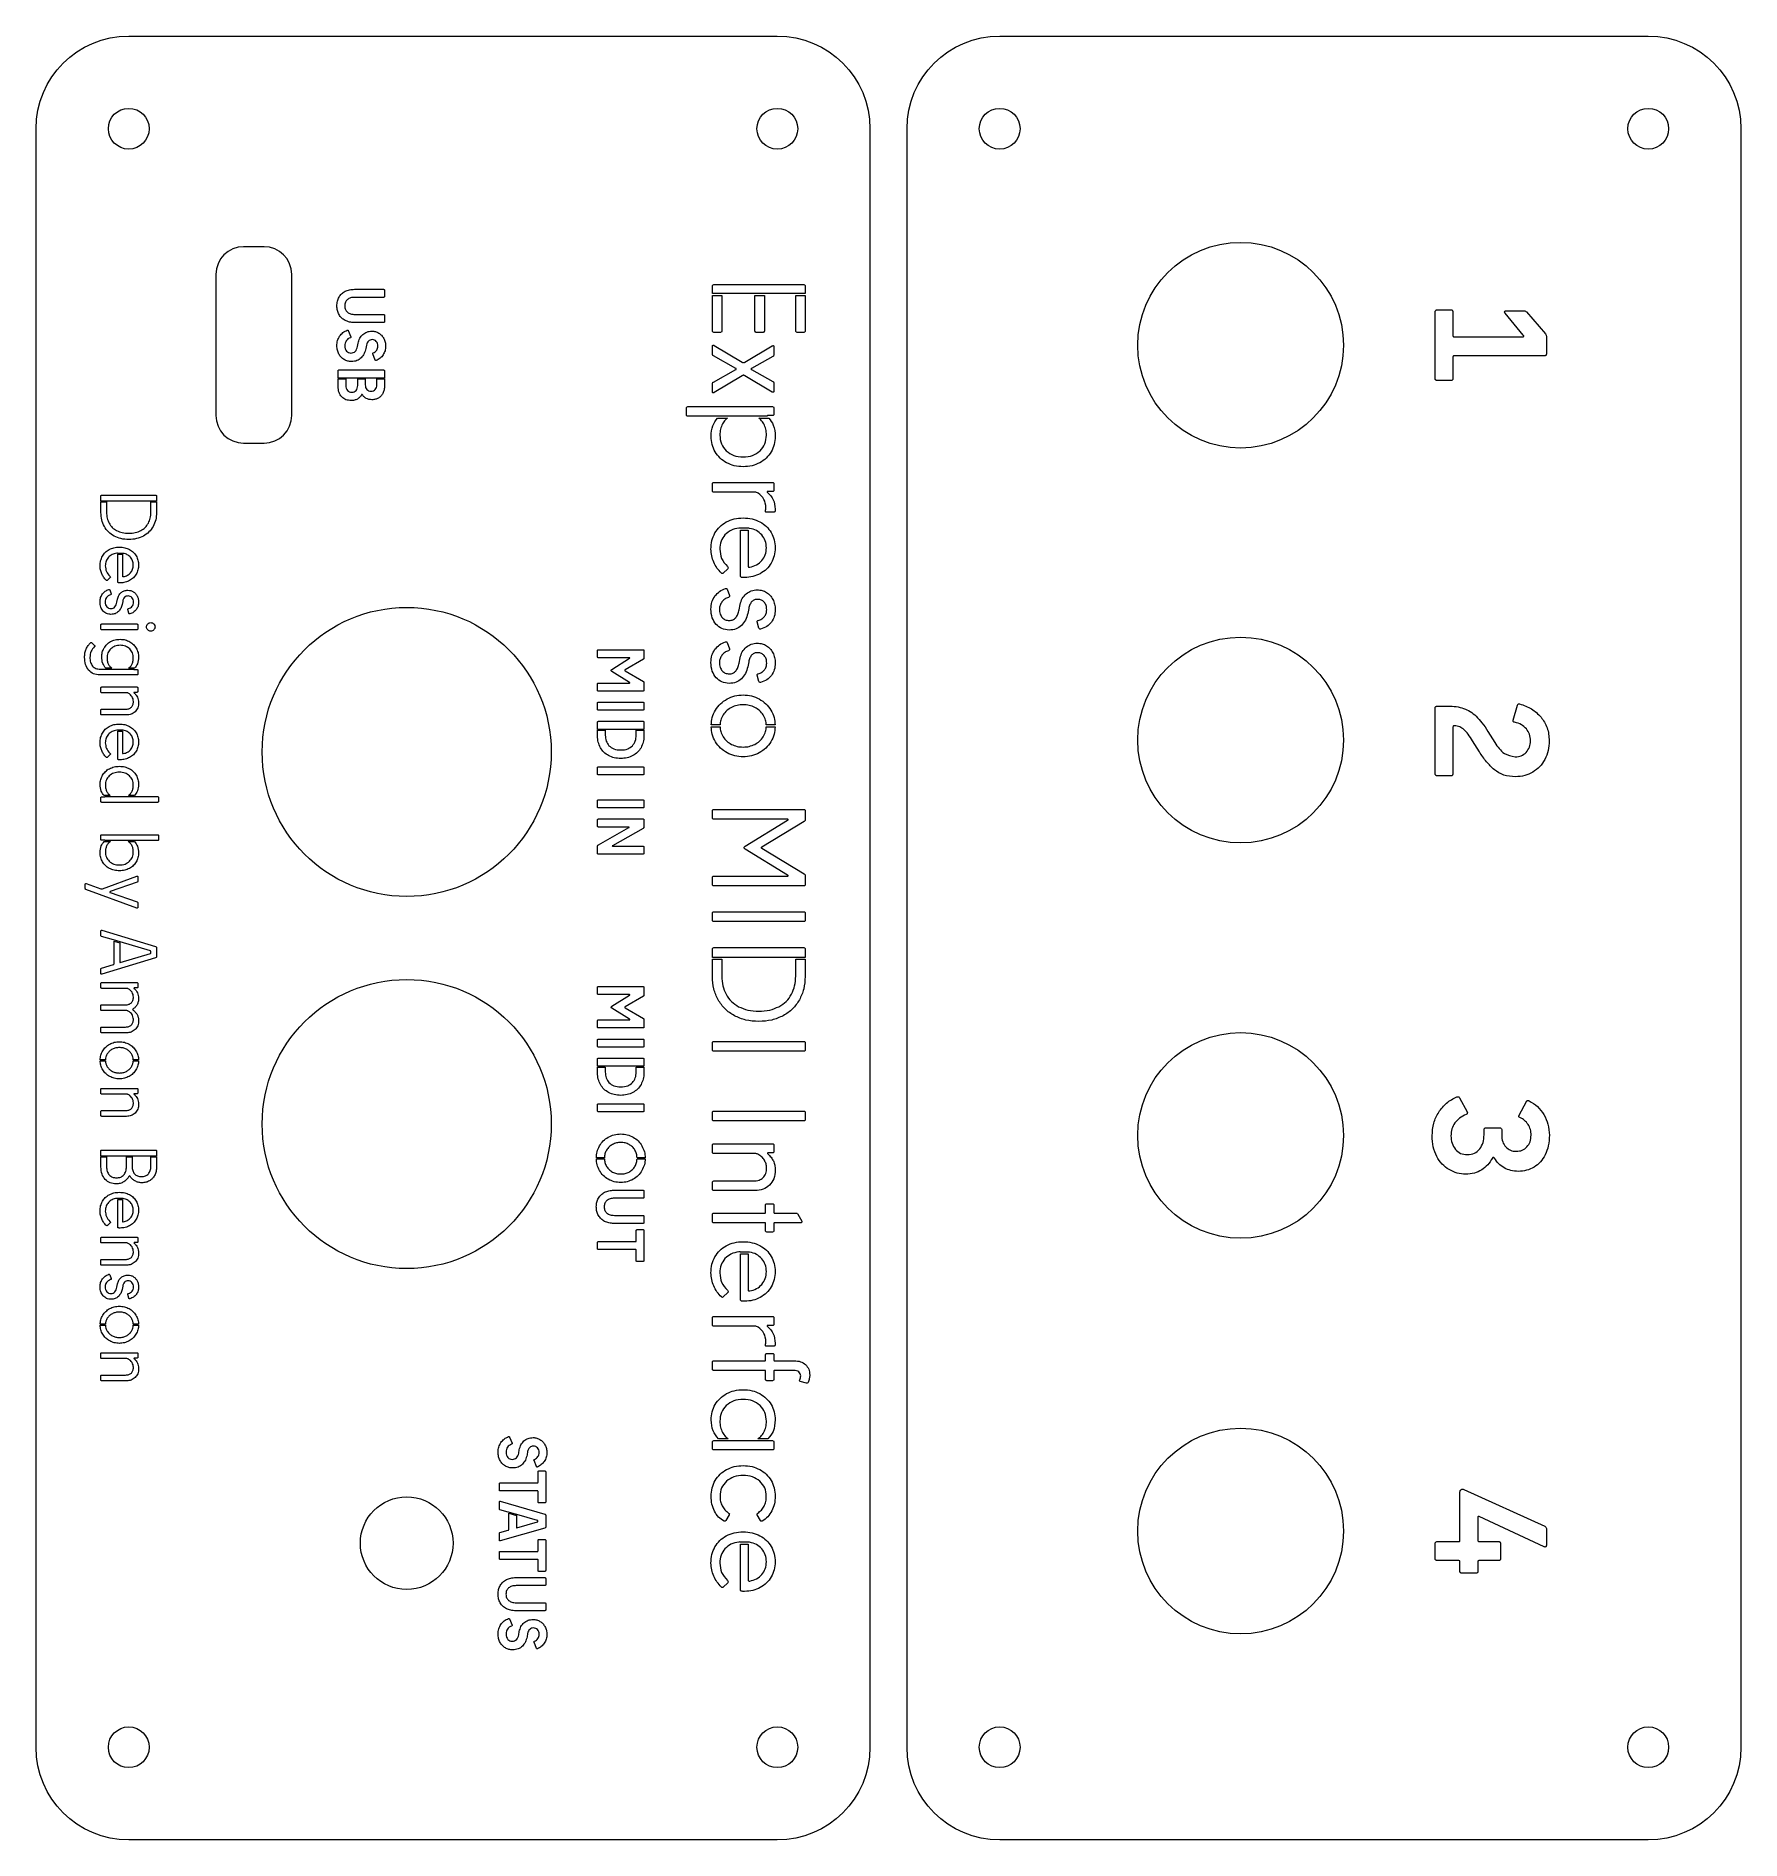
# Model space of a CAD drawing. Header units: millimetres. Extents: x 102.7 to 194.7, y 56.5 to 153.8.
import ezdxf

# ---------------------------------------------------------------- set-up
doc = ezdxf.new("R2010")
doc.units = ezdxf.units.MM
doc.header["$MEASUREMENT"] = 0
doc.layers.add('Engravings', color=7, linetype='Continuous', lineweight=0)
doc.layers.add('Outlines', color=7, linetype='Continuous', lineweight=0)

# ---------------------------------------------------------------- blocks, each defined once
blk = doc.blocks.new('Block_0')
at = {"layer": 'Engravings', "color": 18, "lineweight": 0, "true_color": 0x000000}
for points in [[(144.196, 139.907), (144.196, 139.907), (144.196, 140.317), (144.196, 140.317), (144.193, 140.338), (144.19, 140.359), (144.178, 140.371), (144.166, 140.383), (144.145, 140.386), (144.124, 140.388), (144.124, 140.388), (139.267, 140.388), (139.267, 140.388), (139.246, 140.386), (139.226, 140.383), (139.214, 140.371), (139.202, 140.359), (139.199, 140.338), (139.196, 140.317), (139.196, 140.317), (139.196, 139.907), (139.196, 139.907), (139.196, 139.907), (144.196, 139.907), (144.196, 139.907)], [(139.196, 139.807), (139.196, 139.807), (139.196, 137.881), (139.196, 137.881), (139.199, 137.861), (139.202, 137.84), (139.214, 137.828), (139.226, 137.816), (139.246, 137.813), (139.267, 137.81), (139.267, 137.81), (139.632, 137.81), (139.632, 137.81), (139.652, 137.813), (139.673, 137.816), (139.685, 137.828), (139.697, 137.84), (139.7, 137.861), (139.703, 137.881), (139.703, 137.881), (139.703, 139.807), (139.703, 139.807), (139.703, 139.807), (139.196, 139.807), (139.196, 139.807)], [(141.489, 139.807), (141.489, 139.807), (141.489, 137.881), (141.489, 137.881), (141.492, 137.861), (141.495, 137.84), (141.507, 137.828), (141.518, 137.816), (141.539, 137.813), (141.56, 137.81), (141.56, 137.81), (141.924, 137.81), (141.924, 137.81), (141.945, 137.813), (141.966, 137.816), (141.978, 137.828), (141.99, 137.84), (141.993, 137.861), (141.996, 137.881), (141.996, 137.881), (141.996, 139.807), (141.996, 139.807), (141.996, 139.807), (141.489, 139.807), (141.489, 139.807)], [(143.689, 139.807), (143.689, 139.807), (143.689, 137.881), (143.689, 137.881), (143.692, 137.861), (143.695, 137.84), (143.707, 137.828), (143.718, 137.816), (143.739, 137.813), (143.76, 137.81), (143.76, 137.81), (144.124, 137.81), (144.124, 137.81), (144.145, 137.813), (144.166, 137.816), (144.178, 137.828), (144.19, 137.84), (144.193, 137.861), (144.196, 137.881), (144.196, 137.881), (144.196, 139.807), (144.196, 139.807), (144.196, 139.807), (143.689, 139.807), (143.689, 139.807)]]:
    blk.add_open_spline(points, degree=3, knots=[0, 0, 0, 0, 1, 1, 1, 2, 2, 2, 3, 3, 3, 4, 4, 4, 5, 5, 5, 6, 6, 6, 7, 7, 7, 8, 8, 8, 8], dxfattribs=at)
blk = doc.blocks.new('Block_1')
at = {"layer": 'Engravings', "color": 18, "lineweight": 0, "true_color": 0x000000}
for points, knots in [([(139.482, 133.281), (139.482, 133.281), (140.239, 133.281), (140.239, 133.281), (140.239, 133.281), (141.467, 133.281), (141.467, 133.281), (141.467, 133.281), (142.153, 133.281), (142.153, 133.281), (142.151, 133.287), (142.15, 133.293), (142.149, 133.299), (142.153, 133.304), (142.156, 133.309), (142.161, 133.313), (142.168, 133.318), (142.178, 133.317), (142.189, 133.317), (142.189, 133.317), (142.439, 133.317), (142.439, 133.317), (142.459, 133.32), (142.48, 133.323), (142.492, 133.335), (142.504, 133.347), (142.507, 133.368), (142.51, 133.388), (142.51, 133.388), (142.51, 133.731), (142.51, 133.731), (142.507, 133.752), (142.504, 133.773), (142.492, 133.785), (142.48, 133.797), (142.459, 133.8), (142.439, 133.803), (142.439, 133.803), (137.86, 133.803), (137.86, 133.803), (137.839, 133.8), (137.818, 133.797), (137.807, 133.785), (137.795, 133.773), (137.792, 133.752), (137.789, 133.731), (137.789, 133.731), (137.789, 133.353), (137.789, 133.353), (137.792, 133.332), (137.795, 133.311), (137.807, 133.299), (137.818, 133.287), (137.839, 133.284), (137.86, 133.281), (137.86, 133.281), (139.36, 133.281), (139.36, 133.281), (139.36, 133.281), (139.482, 133.281), (139.482, 133.281)], [0, 0, 0, 0, 1, 1, 1, 2, 2, 2, 3, 3, 3, 4, 4, 4, 5, 5, 5, 6, 6, 6, 7, 7, 7, 8, 8, 8, 9, 9, 9, 10, 10, 10, 11, 11, 11, 12, 12, 12, 13, 13, 13, 14, 14, 14, 15, 15, 15, 16, 16, 16, 17, 17, 17, 18, 18, 18, 19, 19, 19, 20, 20, 20, 20]), ([(142.48, 132.81), (142.423, 132.944), (142.329, 133.064), (142.232, 133.181), (142.232, 133.181), (141.696, 133.181), (141.696, 133.181), (141.735, 133.155), (141.771, 133.128), (141.804, 133.096), (141.87, 133.031), (141.921, 132.949), (141.971, 132.867), (142.011, 132.774), (142.052, 132.682), (142.075, 132.585), (142.1, 132.482), (142.105, 132.375), (142.11, 132.267), (142.097, 132.101), (142.085, 131.935), (142.023, 131.789), (141.966, 131.652), (141.865, 131.533), (141.764, 131.413), (141.635, 131.319), (141.506, 131.224), (141.363, 131.17), (141.205, 131.11), (141.029, 131.099), (140.853, 131.088), (140.677, 131.099), (140.501, 131.11), (140.343, 131.17), (140.2, 131.224), (140.071, 131.319), (139.942, 131.413), (139.841, 131.533), (139.74, 131.652), (139.682, 131.789), (139.621, 131.935), (139.608, 132.101), (139.596, 132.267), (139.601, 132.375), (139.606, 132.482), (139.631, 132.585), (139.654, 132.682), (139.694, 132.774), (139.735, 132.867), (139.785, 132.949), (139.835, 133.031), (139.902, 133.096), (139.935, 133.128), (139.971, 133.155), (140.01, 133.181), (140.01, 133.181), (139.476, 133.181), (139.476, 133.181), (139.376, 133.051), (139.277, 132.919), (139.219, 132.772), (139.149, 132.595), (139.137, 132.395), (139.124, 132.196), (139.133, 132.046), (139.141, 131.896), (139.179, 131.755), (139.215, 131.618), (139.279, 131.489), (139.342, 131.36), (139.423, 131.242), (139.503, 131.125), (139.604, 131.028), (139.706, 130.929), (139.83, 130.852), (139.953, 130.774), (140.091, 130.712), (140.23, 130.649), (140.374, 130.613), (140.529, 130.575), (140.691, 130.568), (140.853, 130.56), (141.015, 130.568), (141.177, 130.575), (141.332, 130.613), (141.476, 130.649), (141.615, 130.712), (141.753, 130.774), (141.876, 130.852), (141.999, 130.929), (142.102, 131.028), (142.203, 131.125), (142.283, 131.242), (142.364, 131.36), (142.427, 131.489), (142.491, 131.618), (142.527, 131.755), (142.565, 131.896), (142.573, 132.046), (142.581, 132.196), (142.57, 132.409), (142.559, 132.623), (142.48, 132.81)], [0, 0, 0, 0, 1, 1, 1, 2, 2, 2, 3, 3, 3, 4, 4, 4, 5, 5, 5, 6, 6, 6, 7, 7, 7, 8, 8, 8, 9, 9, 9, 10, 10, 10, 11, 11, 11, 12, 12, 12, 13, 13, 13, 14, 14, 14, 15, 15, 15, 16, 16, 16, 17, 17, 17, 18, 18, 18, 19, 19, 19, 20, 20, 20, 21, 21, 21, 22, 22, 22, 23, 23, 23, 24, 24, 24, 25, 25, 25, 26, 26, 26, 27, 27, 27, 28, 28, 28, 29, 29, 29, 30, 30, 30, 31, 31, 31, 32, 32, 32, 33, 33, 33, 34, 34, 34, 34])]:
    blk.add_open_spline(points, degree=3, knots=knots, dxfattribs=at)
blk = doc.blocks.new('Block_2')
at = {"layer": 'Engravings', "color": 18, "lineweight": 0, "true_color": 0x000000}
for points, knots in [([(139.739, 104.081), (139.739, 104.081), (143.653, 104.081), (143.653, 104.081), (143.653, 104.081), (144.196, 104.081), (144.196, 104.081), (144.196, 104.081), (144.196, 104.538), (144.196, 104.538), (144.193, 104.559), (144.19, 104.58), (144.178, 104.592), (144.166, 104.604), (144.145, 104.607), (144.124, 104.61), (144.124, 104.61), (139.267, 104.61), (139.267, 104.61), (139.246, 104.607), (139.226, 104.604), (139.214, 104.592), (139.202, 104.58), (139.199, 104.559), (139.196, 104.538), (139.196, 104.538), (139.196, 104.081), (139.196, 104.081), (139.196, 104.081), (139.739, 104.081), (139.739, 104.081)], [0, 0, 0, 0, 1, 1, 1, 2, 2, 2, 3, 3, 3, 4, 4, 4, 5, 5, 5, 6, 6, 6, 7, 7, 7, 8, 8, 8, 9, 9, 9, 10, 10, 10, 10]), ([(143.689, 103.981), (143.689, 103.981), (143.689, 103.067), (143.689, 103.067), (143.68, 102.891), (143.672, 102.715), (143.631, 102.547), (143.593, 102.39), (143.527, 102.239), (143.46, 102.088), (143.374, 101.953), (143.287, 101.818), (143.176, 101.707), (143.062, 101.594), (142.922, 101.507), (142.782, 101.421), (142.618, 101.351), (142.455, 101.281), (142.285, 101.241), (142.094, 101.196), (141.895, 101.189), (141.696, 101.181), (141.497, 101.189), (141.297, 101.196), (141.107, 101.241), (140.937, 101.281), (140.773, 101.351), (140.61, 101.421), (140.47, 101.507), (140.33, 101.594), (140.215, 101.707), (140.104, 101.818), (140.018, 101.953), (139.932, 102.088), (139.865, 102.239), (139.798, 102.39), (139.76, 102.547), (139.719, 102.715), (139.711, 102.891), (139.703, 103.067), (139.703, 103.067), (139.703, 103.981), (139.703, 103.981), (139.703, 103.981), (139.196, 103.981), (139.196, 103.981), (139.196, 103.981), (139.196, 103.046), (139.196, 103.046), (139.207, 102.819), (139.218, 102.593), (139.273, 102.378), (139.324, 102.175), (139.413, 101.982), (139.503, 101.788), (139.617, 101.615), (139.731, 101.441), (139.875, 101.299), (140.022, 101.155), (140.2, 101.043), (140.378, 100.931), (140.579, 100.842), (140.781, 100.752), (140.991, 100.701), (141.219, 100.646), (141.457, 100.635), (141.696, 100.624), (141.934, 100.635), (142.173, 100.646), (142.4, 100.701), (142.611, 100.752), (142.812, 100.842), (143.014, 100.931), (143.192, 101.043), (143.37, 101.155), (143.516, 101.299), (143.661, 101.441), (143.775, 101.615), (143.889, 101.788), (143.978, 101.982), (144.068, 102.175), (144.119, 102.378), (144.173, 102.593), (144.185, 102.819), (144.196, 103.046), (144.196, 103.046), (144.196, 103.981), (144.196, 103.981), (144.196, 103.981), (143.689, 103.981), (143.689, 103.981)], [0, 0, 0, 0, 1, 1, 1, 2, 2, 2, 3, 3, 3, 4, 4, 4, 5, 5, 5, 6, 6, 6, 7, 7, 7, 8, 8, 8, 9, 9, 9, 10, 10, 10, 11, 11, 11, 12, 12, 12, 13, 13, 13, 14, 14, 14, 15, 15, 15, 16, 16, 16, 17, 17, 17, 18, 18, 18, 19, 19, 19, 20, 20, 20, 21, 21, 21, 22, 22, 22, 23, 23, 23, 24, 24, 24, 25, 25, 25, 26, 26, 26, 27, 27, 27, 28, 28, 28, 29, 29, 29, 30, 30, 30, 30])]:
    blk.add_open_spline(points, degree=3, knots=knots, dxfattribs=at)
blk = doc.blocks.new('Block_3')
at = {"layer": 'Engravings', "color": 18, "lineweight": 0, "true_color": 0x000000}
for points, knots in [([(139.517, 78.107), (139.517, 78.107), (140.051, 78.107), (140.051, 78.107), (139.999, 78.14), (139.949, 78.175), (139.907, 78.217), (139.84, 78.283), (139.789, 78.364), (139.739, 78.446), (139.697, 78.538), (139.655, 78.631), (139.632, 78.728), (139.606, 78.83), (139.601, 78.938), (139.596, 79.046), (139.608, 79.212), (139.621, 79.378), (139.682, 79.523), (139.74, 79.661), (139.841, 79.78), (139.942, 79.899), (140.071, 79.994), (140.2, 80.089), (140.343, 80.143), (140.501, 80.203), (140.677, 80.213), (140.853, 80.224), (141.029, 80.213), (141.205, 80.203), (141.363, 80.143), (141.506, 80.089), (141.635, 79.994), (141.764, 79.899), (141.865, 79.78), (141.966, 79.661), (142.023, 79.523), (142.085, 79.378), (142.097, 79.212), (142.11, 79.046), (142.105, 78.94), (142.099, 78.835), (142.074, 78.734), (142.051, 78.639), (142.009, 78.547), (141.967, 78.456), (141.916, 78.375), (141.865, 78.294), (141.799, 78.227), (141.755, 78.182), (141.703, 78.144), (141.65, 78.107), (141.65, 78.107), (142.192, 78.107), (142.192, 78.107), (142.302, 78.232), (142.407, 78.36), (142.471, 78.505), (142.553, 78.692), (142.567, 78.908), (142.581, 79.124), (142.573, 79.272), (142.565, 79.42), (142.527, 79.56), (142.491, 79.696), (142.427, 79.824), (142.364, 79.953), (142.283, 80.07), (142.203, 80.188), (142.102, 80.285), (141.999, 80.384), (141.876, 80.461), (141.753, 80.538), (141.615, 80.601), (141.476, 80.663), (141.332, 80.699), (141.177, 80.737), (141.015, 80.745), (140.853, 80.753), (140.691, 80.745), (140.529, 80.737), (140.374, 80.699), (140.23, 80.663), (140.091, 80.601), (139.953, 80.538), (139.83, 80.461), (139.706, 80.384), (139.604, 80.285), (139.503, 80.188), (139.423, 80.07), (139.342, 79.953), (139.279, 79.824), (139.215, 79.696), (139.179, 79.56), (139.141, 79.42), (139.133, 79.272), (139.124, 79.124), (139.142, 78.921), (139.161, 78.717), (139.235, 78.537), (139.299, 78.381), (139.406, 78.243), (139.517, 78.107)], [0, 0, 0, 0, 1, 1, 1, 2, 2, 2, 3, 3, 3, 4, 4, 4, 5, 5, 5, 6, 6, 6, 7, 7, 7, 8, 8, 8, 9, 9, 9, 10, 10, 10, 11, 11, 11, 12, 12, 12, 13, 13, 13, 14, 14, 14, 15, 15, 15, 16, 16, 16, 17, 17, 17, 18, 18, 18, 19, 19, 19, 20, 20, 20, 21, 21, 21, 22, 22, 22, 23, 23, 23, 24, 24, 24, 25, 25, 25, 26, 26, 26, 27, 27, 27, 28, 28, 28, 29, 29, 29, 30, 30, 30, 31, 31, 31, 32, 32, 32, 33, 33, 33, 34, 34, 34, 34]), ([(142.439, 78.003), (142.439, 78.003), (142.16, 78.003), (142.16, 78.003), (142.154, 78.003), (142.147, 78.003), (142.142, 78.006), (142.142, 78.006), (142.142, 78.007), (142.142, 78.007), (142.142, 78.007), (139.564, 78.007), (139.564, 78.007), (139.564, 78.007), (139.564, 78.006), (139.564, 78.006), (139.559, 78.003), (139.552, 78.003), (139.546, 78.003), (139.546, 78.003), (139.267, 78.003), (139.267, 78.003), (139.246, 78), (139.226, 77.997), (139.214, 77.985), (139.202, 77.973), (139.199, 77.952), (139.196, 77.931), (139.196, 77.931), (139.196, 77.581), (139.196, 77.581), (139.199, 77.561), (139.202, 77.54), (139.214, 77.528), (139.226, 77.516), (139.246, 77.513), (139.267, 77.51), (139.267, 77.51), (142.439, 77.51), (142.439, 77.51), (142.459, 77.513), (142.48, 77.516), (142.492, 77.528), (142.504, 77.54), (142.507, 77.561), (142.51, 77.581), (142.51, 77.581), (142.51, 77.931), (142.51, 77.931), (142.507, 77.952), (142.504, 77.973), (142.492, 77.985), (142.48, 77.997), (142.459, 78), (142.439, 78.003)], [0, 0, 0, 0, 1, 1, 1, 2, 2, 2, 3, 3, 3, 4, 4, 4, 5, 5, 5, 6, 6, 6, 7, 7, 7, 8, 8, 8, 9, 9, 9, 10, 10, 10, 11, 11, 11, 12, 12, 12, 13, 13, 13, 14, 14, 14, 15, 15, 15, 16, 16, 16, 17, 17, 17, 18, 18, 18, 18])]:
    blk.add_open_spline(points, degree=3, knots=knots, dxfattribs=at)
blk = doc.blocks.new('Block_4')
at = {"layer": 'Engravings', "color": 18, "lineweight": 0, "true_color": 0x000000}
for points, knots in [([(119.432, 135.346), (119.432, 135.346), (120.031, 135.346), (120.031, 135.346), (120.031, 135.346), (120.482, 135.346), (120.482, 135.346), (120.482, 135.346), (121.06, 135.346), (121.06, 135.346), (121.06, 135.346), (121.496, 135.346), (121.496, 135.346), (121.496, 135.346), (121.496, 135.742), (121.496, 135.742), (121.494, 135.754), (121.492, 135.765), (121.485, 135.772), (121.478, 135.779), (121.465, 135.78), (121.453, 135.782), (121.453, 135.782), (119.039, 135.782), (119.039, 135.782), (119.026, 135.78), (119.014, 135.779), (119.006, 135.772), (119, 135.765), (118.998, 135.754), (118.996, 135.742), (118.996, 135.742), (118.996, 135.346), (118.996, 135.346), (118.996, 135.346), (119.432, 135.346), (119.432, 135.346)], [0, 0, 0, 0, 1, 1, 1, 2, 2, 2, 3, 3, 3, 4, 4, 4, 5, 5, 5, 6, 6, 6, 7, 7, 7, 8, 8, 8, 9, 9, 9, 10, 10, 10, 11, 11, 11, 12, 12, 12, 12]), ([(121.081, 135.296), (121.081, 135.296), (121.081, 134.982), (121.081, 134.982), (121.079, 134.931), (121.077, 134.881), (121.061, 134.835), (121.046, 134.796), (121.022, 134.76), (120.998, 134.725), (120.966, 134.698), (120.935, 134.67), (120.899, 134.655), (120.86, 134.638), (120.815, 134.635), (120.771, 134.632), (120.726, 134.635), (120.682, 134.638), (120.643, 134.655), (120.607, 134.67), (120.575, 134.698), (120.544, 134.725), (120.52, 134.76), (120.495, 134.796), (120.481, 134.835), (120.465, 134.881), (120.462, 134.931), (120.46, 134.982), (120.46, 134.982), (120.46, 135.296), (120.46, 135.296), (120.46, 135.296), (120.053, 135.296), (120.053, 135.296), (120.053, 135.296), (120.053, 134.946), (120.053, 134.946), (120.051, 134.894), (120.048, 134.841), (120.031, 134.794), (120.016, 134.753), (119.991, 134.717), (119.965, 134.68), (119.933, 134.652), (119.901, 134.625), (119.863, 134.609), (119.823, 134.592), (119.777, 134.589), (119.732, 134.585), (119.686, 134.589), (119.64, 134.592), (119.6, 134.609), (119.562, 134.625), (119.53, 134.652), (119.498, 134.68), (119.472, 134.717), (119.447, 134.753), (119.432, 134.794), (119.415, 134.841), (119.412, 134.894), (119.41, 134.946), (119.41, 134.946), (119.41, 135.296), (119.41, 135.296), (119.41, 135.296), (118.996, 135.296), (118.996, 135.296), (118.996, 135.296), (118.996, 134.892), (118.996, 134.892), (119.001, 134.781), (119.007, 134.669), (119.045, 134.569), (119.078, 134.483), (119.135, 134.406), (119.192, 134.328), (119.264, 134.27), (119.336, 134.212), (119.417, 134.178), (119.504, 134.143), (119.602, 134.136), (119.699, 134.128), (119.76, 134.131), (119.82, 134.134), (119.878, 134.149), (119.932, 134.163), (119.984, 134.188), (120.035, 134.212), (120.081, 134.243), (120.127, 134.273), (120.165, 134.312), (120.202, 134.35), (120.231, 134.396), (120.26, 134.442), (120.263, 134.449), (120.266, 134.455), (120.272, 134.459), (120.275, 134.461), (120.28, 134.463), (120.285, 134.464), (120.289, 134.463), (120.293, 134.462), (120.296, 134.459), (120.3, 134.456), (120.303, 134.451), (120.307, 134.446), (120.335, 134.406), (120.363, 134.365), (120.398, 134.332), (120.434, 134.298), (120.475, 134.272), (120.517, 134.246), (120.564, 134.225), (120.61, 134.204), (120.659, 134.192), (120.711, 134.18), (120.766, 134.177), (120.821, 134.175), (120.883, 134.178), (120.945, 134.181), (121.004, 134.197), (121.06, 134.211), (121.114, 134.237), (121.167, 134.262), (121.216, 134.295), (121.265, 134.328), (121.304, 134.37), (121.346, 134.414), (121.377, 134.466), (121.408, 134.519), (121.434, 134.581), (121.459, 134.642), (121.474, 134.705), (121.49, 134.776), (121.493, 134.851), (121.496, 134.925), (121.496, 134.925), (121.496, 135.296), (121.496, 135.296), (121.496, 135.296), (121.081, 135.296), (121.081, 135.296)], [0, 0, 0, 0, 1, 1, 1, 2, 2, 2, 3, 3, 3, 4, 4, 4, 5, 5, 5, 6, 6, 6, 7, 7, 7, 8, 8, 8, 9, 9, 9, 10, 10, 10, 11, 11, 11, 12, 12, 12, 13, 13, 13, 14, 14, 14, 15, 15, 15, 16, 16, 16, 17, 17, 17, 18, 18, 18, 19, 19, 19, 20, 20, 20, 21, 21, 21, 22, 22, 22, 23, 23, 23, 24, 24, 24, 25, 25, 25, 26, 26, 26, 27, 27, 27, 28, 28, 28, 29, 29, 29, 30, 30, 30, 31, 31, 31, 32, 32, 32, 33, 33, 33, 34, 34, 34, 35, 35, 35, 36, 36, 36, 37, 37, 37, 38, 38, 38, 39, 39, 39, 40, 40, 40, 41, 41, 41, 42, 42, 42, 43, 43, 43, 44, 44, 44, 45, 45, 45, 46, 46, 46, 47, 47, 47, 47])]:
    blk.add_open_spline(points, degree=3, knots=knots, dxfattribs=at)
blk = doc.blocks.new('Block_5')
at = {"layer": 'Engravings', "color": 18, "lineweight": 0, "true_color": 0x000000}
for points, knots in [([(133.431, 116.387), (133.431, 116.387), (135.06, 116.387), (135.06, 116.387), (135.06, 116.387), (135.496, 116.387), (135.496, 116.387), (135.496, 116.387), (135.496, 116.78), (135.496, 116.78), (135.495, 116.786), (135.495, 116.792), (135.493, 116.797), (135.491, 116.802), (135.487, 116.806), (135.483, 116.811), (135.479, 116.814), (135.475, 116.818), (135.469, 116.82), (135.464, 116.822), (135.459, 116.823), (135.453, 116.823), (135.453, 116.823), (133.039, 116.823), (133.039, 116.823), (133.033, 116.823), (133.027, 116.822), (133.022, 116.82), (133.017, 116.818), (133.013, 116.814), (133.008, 116.811), (133.005, 116.806), (133.001, 116.802), (132.999, 116.797), (132.997, 116.792), (132.996, 116.786), (132.996, 116.78), (132.996, 116.78), (132.996, 116.387), (132.996, 116.387), (132.996, 116.387), (133.431, 116.387), (133.431, 116.387)], [0, 0, 0, 0, 1, 1, 1, 2, 2, 2, 3, 3, 3, 4, 4, 4, 5, 5, 5, 6, 6, 6, 7, 7, 7, 8, 8, 8, 9, 9, 9, 10, 10, 10, 11, 11, 11, 12, 12, 12, 13, 13, 13, 14, 14, 14, 14]), ([(135.082, 116.337), (135.082, 116.337), (135.082, 116.07), (135.082, 116.07), (135.074, 115.962), (135.067, 115.854), (135.032, 115.756), (134.998, 115.665), (134.94, 115.584), (134.881, 115.502), (134.799, 115.436), (134.716, 115.371), (134.623, 115.333), (134.508, 115.286), (134.377, 115.281), (134.246, 115.277), (134.115, 115.281), (133.984, 115.286), (133.869, 115.333), (133.776, 115.371), (133.693, 115.436), (133.61, 115.502), (133.552, 115.584), (133.493, 115.665), (133.46, 115.756), (133.424, 115.854), (133.417, 115.962), (133.41, 116.07), (133.41, 116.07), (133.41, 116.337), (133.41, 116.337), (133.41, 116.337), (132.996, 116.337), (132.996, 116.337), (132.996, 116.337), (132.996, 116.023), (132.996, 116.023), (133.002, 115.911), (133.007, 115.799), (133.035, 115.692), (133.061, 115.591), (133.106, 115.494), (133.151, 115.398), (133.209, 115.311), (133.266, 115.225), (133.339, 115.154), (133.412, 115.082), (133.501, 115.026), (133.59, 114.97), (133.691, 114.925), (133.791, 114.88), (133.896, 114.854), (134.009, 114.827), (134.128, 114.821), (134.246, 114.816), (134.364, 114.821), (134.482, 114.827), (134.595, 114.854), (134.7, 114.88), (134.801, 114.925), (134.901, 114.97), (134.99, 115.026), (135.079, 115.082), (135.153, 115.154), (135.226, 115.225), (135.283, 115.311), (135.34, 115.398), (135.386, 115.494), (135.431, 115.591), (135.457, 115.692), (135.484, 115.799), (135.49, 115.911), (135.496, 116.023), (135.496, 116.023), (135.496, 116.337), (135.496, 116.337), (135.496, 116.337), (135.082, 116.337), (135.082, 116.337)], [0, 0, 0, 0, 1, 1, 1, 2, 2, 2, 3, 3, 3, 4, 4, 4, 5, 5, 5, 6, 6, 6, 7, 7, 7, 8, 8, 8, 9, 9, 9, 10, 10, 10, 11, 11, 11, 12, 12, 12, 13, 13, 13, 14, 14, 14, 15, 15, 15, 16, 16, 16, 17, 17, 17, 18, 18, 18, 19, 19, 19, 20, 20, 20, 21, 21, 21, 22, 22, 22, 23, 23, 23, 24, 24, 24, 25, 25, 25, 26, 26, 26, 26])]:
    blk.add_open_spline(points, degree=3, knots=knots, dxfattribs=at)
blk = doc.blocks.new('Block_6')
at = {"layer": 'Engravings', "color": 18, "lineweight": 0, "true_color": 0x000000}
for points, knots in [([(133.431, 98.207), (133.431, 98.207), (135.06, 98.207), (135.06, 98.207), (135.06, 98.207), (135.496, 98.207), (135.496, 98.207), (135.496, 98.207), (135.496, 98.6), (135.496, 98.6), (135.495, 98.606), (135.495, 98.612), (135.493, 98.617), (135.491, 98.622), (135.487, 98.626), (135.483, 98.631), (135.479, 98.634), (135.475, 98.638), (135.469, 98.64), (135.464, 98.642), (135.459, 98.643), (135.453, 98.643), (135.453, 98.643), (133.039, 98.643), (133.039, 98.643), (133.033, 98.643), (133.027, 98.642), (133.022, 98.64), (133.017, 98.638), (133.013, 98.634), (133.008, 98.631), (133.005, 98.626), (133.001, 98.622), (132.999, 98.617), (132.997, 98.612), (132.996, 98.606), (132.996, 98.6), (132.996, 98.6), (132.996, 98.207), (132.996, 98.207), (132.996, 98.207), (133.431, 98.207), (133.431, 98.207)], [0, 0, 0, 0, 1, 1, 1, 2, 2, 2, 3, 3, 3, 4, 4, 4, 5, 5, 5, 6, 6, 6, 7, 7, 7, 8, 8, 8, 9, 9, 9, 10, 10, 10, 11, 11, 11, 12, 12, 12, 13, 13, 13, 14, 14, 14, 14]), ([(135.082, 98.157), (135.082, 98.157), (135.082, 97.89), (135.082, 97.89), (135.074, 97.782), (135.067, 97.674), (135.032, 97.576), (134.998, 97.485), (134.94, 97.404), (134.881, 97.322), (134.799, 97.256), (134.716, 97.191), (134.623, 97.153), (134.508, 97.106), (134.377, 97.101), (134.246, 97.097), (134.115, 97.101), (133.984, 97.106), (133.869, 97.153), (133.776, 97.191), (133.693, 97.256), (133.61, 97.322), (133.552, 97.404), (133.493, 97.485), (133.46, 97.576), (133.424, 97.674), (133.417, 97.782), (133.41, 97.89), (133.41, 97.89), (133.41, 98.157), (133.41, 98.157), (133.41, 98.157), (132.996, 98.157), (132.996, 98.157), (132.996, 98.157), (132.996, 97.843), (132.996, 97.843), (133.002, 97.731), (133.007, 97.619), (133.035, 97.512), (133.061, 97.411), (133.106, 97.314), (133.151, 97.218), (133.209, 97.131), (133.266, 97.045), (133.339, 96.973), (133.412, 96.902), (133.501, 96.846), (133.59, 96.79), (133.691, 96.745), (133.791, 96.7), (133.896, 96.674), (134.009, 96.647), (134.128, 96.641), (134.246, 96.636), (134.364, 96.641), (134.482, 96.647), (134.595, 96.674), (134.7, 96.7), (134.801, 96.745), (134.901, 96.79), (134.99, 96.846), (135.079, 96.902), (135.153, 96.973), (135.226, 97.045), (135.283, 97.131), (135.34, 97.218), (135.386, 97.314), (135.431, 97.411), (135.457, 97.512), (135.484, 97.619), (135.49, 97.731), (135.496, 97.843), (135.496, 97.843), (135.496, 98.157), (135.496, 98.157), (135.496, 98.157), (135.082, 98.157), (135.082, 98.157)], [0, 0, 0, 0, 1, 1, 1, 2, 2, 2, 3, 3, 3, 4, 4, 4, 5, 5, 5, 6, 6, 6, 7, 7, 7, 8, 8, 8, 9, 9, 9, 10, 10, 10, 11, 11, 11, 12, 12, 12, 13, 13, 13, 14, 14, 14, 15, 15, 15, 16, 16, 16, 17, 17, 17, 18, 18, 18, 19, 19, 19, 20, 20, 20, 21, 21, 21, 22, 22, 22, 23, 23, 23, 24, 24, 24, 25, 25, 25, 26, 26, 26, 26])]:
    blk.add_open_spline(points, degree=3, knots=knots, dxfattribs=at)
blk = doc.blocks.new('Block_7')
at = {"layer": 'Engravings', "color": 18, "lineweight": 0, "true_color": 0x000000}
for points in [[(133.365, 93.268), (133.37, 93.339), (133.375, 93.41), (133.393, 93.477), (133.412, 93.548), (133.446, 93.616), (133.48, 93.684), (133.522, 93.745), (133.564, 93.807), (133.617, 93.857), (133.67, 93.907), (133.734, 93.947), (133.798, 93.986), (133.867, 94.017), (133.937, 94.048), (134.011, 94.066), (134.087, 94.085), (134.166, 94.089), (134.246, 94.093), (134.325, 94.089), (134.405, 94.085), (134.481, 94.066), (134.554, 94.048), (134.624, 94.017), (134.694, 93.986), (134.758, 93.947), (134.821, 93.907), (134.874, 93.857), (134.927, 93.807), (134.97, 93.745), (135.012, 93.684), (135.046, 93.616), (135.08, 93.548), (135.099, 93.477), (135.117, 93.41), (135.122, 93.339), (135.126, 93.268), (135.126, 93.268), (135.562, 93.268), (135.562, 93.268), (135.555, 93.378), (135.548, 93.487), (135.521, 93.591), (135.492, 93.7), (135.442, 93.804), (135.392, 93.907), (135.33, 94.002), (135.267, 94.097), (135.189, 94.176), (135.11, 94.255), (135.015, 94.318), (134.921, 94.381), (134.816, 94.431), (134.712, 94.482), (134.602, 94.511), (134.487, 94.541), (134.367, 94.547), (134.246, 94.554), (134.125, 94.547), (134.004, 94.541), (133.89, 94.511), (133.78, 94.482), (133.675, 94.431), (133.571, 94.381), (133.476, 94.318), (133.382, 94.255), (133.303, 94.176), (133.224, 94.097), (133.162, 94.002), (133.099, 93.907), (133.049, 93.804), (132.999, 93.7), (132.971, 93.591), (132.944, 93.487), (132.936, 93.378), (132.93, 93.268), (132.93, 93.268), (133.365, 93.268), (133.365, 93.268)], [(135.126, 93.218), (135.122, 93.147), (135.117, 93.077), (135.099, 93.01), (135.08, 92.938), (135.046, 92.87), (135.012, 92.802), (134.97, 92.741), (134.927, 92.68), (134.874, 92.629), (134.821, 92.579), (134.758, 92.54), (134.694, 92.5), (134.624, 92.469), (134.554, 92.438), (134.481, 92.42), (134.405, 92.401), (134.325, 92.397), (134.246, 92.393), (134.166, 92.397), (134.087, 92.401), (134.011, 92.42), (133.937, 92.438), (133.867, 92.469), (133.798, 92.5), (133.734, 92.54), (133.67, 92.579), (133.617, 92.629), (133.564, 92.68), (133.522, 92.741), (133.48, 92.802), (133.446, 92.87), (133.412, 92.938), (133.393, 93.01), (133.375, 93.077), (133.37, 93.147), (133.365, 93.218), (133.365, 93.218), (132.93, 93.218), (132.93, 93.218), (132.936, 93.109), (132.944, 92.999), (132.971, 92.895), (132.999, 92.786), (133.049, 92.682), (133.099, 92.579), (133.162, 92.484), (133.224, 92.389), (133.303, 92.311), (133.382, 92.232), (133.476, 92.169), (133.571, 92.106), (133.675, 92.055), (133.78, 92.005), (133.89, 91.976), (134.004, 91.946), (134.125, 91.939), (134.246, 91.932), (134.367, 91.939), (134.487, 91.946), (134.602, 91.976), (134.712, 92.005), (134.816, 92.055), (134.921, 92.106), (135.015, 92.169), (135.11, 92.232), (135.189, 92.311), (135.267, 92.389), (135.33, 92.484), (135.392, 92.579), (135.442, 92.682), (135.492, 92.786), (135.521, 92.895), (135.548, 92.999), (135.555, 93.109), (135.562, 93.218), (135.562, 93.218), (135.126, 93.218), (135.126, 93.218)]]:
    blk.add_open_spline(points, degree=3, knots=[0, 0, 0, 0, 1, 1, 1, 2, 2, 2, 3, 3, 3, 4, 4, 4, 5, 5, 5, 6, 6, 6, 7, 7, 7, 8, 8, 8, 9, 9, 9, 10, 10, 10, 11, 11, 11, 12, 12, 12, 13, 13, 13, 14, 14, 14, 15, 15, 15, 16, 16, 16, 17, 17, 17, 18, 18, 18, 19, 19, 19, 20, 20, 20, 21, 21, 21, 22, 22, 22, 23, 23, 23, 24, 24, 24, 25, 25, 25, 26, 26, 26, 26], dxfattribs=at)
blk = doc.blocks.new('Block_8')
at = {"layer": 'Engravings', "color": 18, "lineweight": 0, "true_color": 0x000000}
for points, knots in [([(106.522, 128.708), (106.522, 128.708), (108.87, 128.708), (108.87, 128.708), (108.87, 128.708), (109.196, 128.708), (109.196, 128.708), (109.196, 128.708), (109.196, 128.982), (109.196, 128.982), (109.194, 128.995), (109.192, 129.007), (109.185, 129.014), (109.178, 129.021), (109.165, 129.023), (109.153, 129.025), (109.153, 129.025), (106.239, 129.025), (106.239, 129.025), (106.226, 129.023), (106.214, 129.021), (106.207, 129.014), (106.199, 129.007), (106.198, 128.995), (106.196, 128.982), (106.196, 128.982), (106.196, 128.708), (106.196, 128.708), (106.196, 128.708), (106.522, 128.708), (106.522, 128.708)], [0, 0, 0, 0, 1, 1, 1, 2, 2, 2, 3, 3, 3, 4, 4, 4, 5, 5, 5, 6, 6, 6, 7, 7, 7, 8, 8, 8, 9, 9, 9, 10, 10, 10, 10]), ([(108.892, 128.658), (108.892, 128.658), (108.892, 128.099), (108.892, 128.099), (108.887, 127.994), (108.882, 127.888), (108.857, 127.787), (108.834, 127.693), (108.794, 127.602), (108.754, 127.512), (108.703, 127.431), (108.651, 127.35), (108.584, 127.283), (108.516, 127.215), (108.431, 127.163), (108.347, 127.111), (108.249, 127.07), (108.151, 127.028), (108.049, 127.004), (107.935, 126.977), (107.815, 126.972), (107.696, 126.968), (107.576, 126.972), (107.457, 126.977), (107.342, 127.004), (107.24, 127.028), (107.142, 127.07), (107.044, 127.111), (106.96, 127.163), (106.876, 127.215), (106.808, 127.283), (106.741, 127.35), (106.689, 127.431), (106.637, 127.512), (106.597, 127.602), (106.557, 127.693), (106.534, 127.787), (106.51, 127.888), (106.505, 127.994), (106.5, 128.099), (106.5, 128.099), (106.5, 128.658), (106.5, 128.658), (106.5, 128.658), (106.196, 128.658), (106.196, 128.658), (106.196, 128.658), (106.196, 128.086), (106.196, 128.086), (106.202, 127.951), (106.209, 127.815), (106.242, 127.686), (106.273, 127.564), (106.326, 127.448), (106.38, 127.332), (106.448, 127.228), (106.517, 127.124), (106.603, 127.038), (106.691, 126.952), (106.798, 126.885), (106.905, 126.818), (107.026, 126.764), (107.147, 126.71), (107.273, 126.68), (107.41, 126.646), (107.553, 126.64), (107.696, 126.633), (107.839, 126.64), (107.982, 126.646), (108.118, 126.68), (108.245, 126.71), (108.366, 126.764), (108.487, 126.818), (108.593, 126.885), (108.7, 126.952), (108.788, 127.038), (108.875, 127.124), (108.943, 127.228), (109.011, 127.332), (109.065, 127.448), (109.119, 127.564), (109.15, 127.686), (109.182, 127.815), (109.189, 127.951), (109.196, 128.086), (109.196, 128.086), (109.196, 128.658), (109.196, 128.658), (109.196, 128.658), (108.892, 128.658), (108.892, 128.658)], [0, 0, 0, 0, 1, 1, 1, 2, 2, 2, 3, 3, 3, 4, 4, 4, 5, 5, 5, 6, 6, 6, 7, 7, 7, 8, 8, 8, 9, 9, 9, 10, 10, 10, 11, 11, 11, 12, 12, 12, 13, 13, 13, 14, 14, 14, 15, 15, 15, 16, 16, 16, 17, 17, 17, 18, 18, 18, 19, 19, 19, 20, 20, 20, 21, 21, 21, 22, 22, 22, 23, 23, 23, 24, 24, 24, 25, 25, 25, 26, 26, 26, 27, 27, 27, 28, 28, 28, 29, 29, 29, 30, 30, 30, 30])]:
    blk.add_open_spline(points, degree=3, knots=knots, dxfattribs=at)
blk = doc.blocks.new('Block_9')
at = {"layer": 'Engravings', "color": 18, "lineweight": 0, "true_color": 0x000000}
for points, knots in [([(108.171, 119.605), (108.167, 119.609), (108.163, 119.612), (108.158, 119.615), (108.153, 119.617), (108.147, 119.617), (108.142, 119.618), (108.142, 119.618), (108, 119.618), (108, 119.618), (107.994, 119.618), (107.988, 119.618), (107.983, 119.62), (107.98, 119.622), (107.977, 119.625), (107.974, 119.628), (107.974, 119.632), (107.975, 119.635), (107.975, 119.638), (107.975, 119.638), (107.615, 119.638), (107.615, 119.638), (107.613, 119.638), (107.612, 119.636), (107.61, 119.636), (107.596, 119.632), (107.582, 119.631), (107.567, 119.631), (107.567, 119.631), (106.903, 119.631), (106.903, 119.631), (106.889, 119.631), (106.875, 119.632), (106.862, 119.636), (106.861, 119.636), (106.859, 119.638), (106.857, 119.638), (106.857, 119.638), (106.471, 119.638), (106.471, 119.638), (106.471, 119.638), (106.471, 119.638), (106.471, 119.638), (106.467, 119.636), (106.462, 119.635), (106.457, 119.635), (106.457, 119.635), (106.162, 119.635), (106.162, 119.635), (106.075, 119.64), (105.989, 119.644), (105.915, 119.677), (105.85, 119.705), (105.795, 119.753), (105.739, 119.802), (105.699, 119.867), (105.658, 119.933), (105.635, 120.003), (105.607, 120.088), (105.603, 120.181), (105.6, 120.273), (105.61, 120.388), (105.619, 120.502), (105.664, 120.6), (105.707, 120.694), (105.782, 120.773), (105.857, 120.852), (105.862, 120.857), (105.867, 120.862), (105.87, 120.868), (105.872, 120.872), (105.873, 120.877), (105.874, 120.882), (105.873, 120.887), (105.872, 120.892), (105.87, 120.896), (105.867, 120.902), (105.862, 120.907), (105.857, 120.912), (105.857, 120.912), (105.699, 121.058), (105.699, 121.058), (105.689, 121.064), (105.68, 121.07), (105.671, 121.071), (105.66, 121.071), (105.649, 121.064), (105.639, 121.058), (105.591, 121.009), (105.543, 120.96), (105.504, 120.906), (105.464, 120.849), (105.432, 120.786), (105.401, 120.723), (105.375, 120.654), (105.35, 120.584), (105.335, 120.512), (105.319, 120.434), (105.316, 120.354), (105.313, 120.273), (105.32, 120.142), (105.326, 120.01), (105.367, 119.889), (105.403, 119.782), (105.466, 119.684), (105.529, 119.586), (105.611, 119.509), (105.693, 119.432), (105.789, 119.388), (105.893, 119.34), (106.015, 119.331), (106.136, 119.322), (106.136, 119.322), (108.142, 119.322), (108.142, 119.322), (108.154, 119.324), (108.167, 119.326), (108.174, 119.333), (108.181, 119.34), (108.183, 119.352), (108.184, 119.365), (108.184, 119.365), (108.184, 119.575), (108.184, 119.575), (108.184, 119.58), (108.183, 119.586), (108.181, 119.591), (108.179, 119.596), (108.175, 119.6), (108.171, 119.605)], [0, 0, 0, 0, 1, 1, 1, 2, 2, 2, 3, 3, 3, 4, 4, 4, 5, 5, 5, 6, 6, 6, 7, 7, 7, 8, 8, 8, 9, 9, 9, 10, 10, 10, 11, 11, 11, 12, 12, 12, 13, 13, 13, 14, 14, 14, 15, 15, 15, 16, 16, 16, 17, 17, 17, 18, 18, 18, 19, 19, 19, 20, 20, 20, 21, 21, 21, 22, 22, 22, 23, 23, 23, 24, 24, 24, 25, 25, 25, 26, 26, 26, 27, 27, 27, 28, 28, 28, 29, 29, 29, 30, 30, 30, 31, 31, 31, 32, 32, 32, 33, 33, 33, 34, 34, 34, 35, 35, 35, 36, 36, 36, 37, 37, 37, 38, 38, 38, 39, 39, 39, 40, 40, 40, 41, 41, 41, 42, 42, 42, 43, 43, 43, 43]), ([(106.458, 119.688), (106.458, 119.688), (106.782, 119.688), (106.782, 119.688), (106.755, 119.709), (106.726, 119.729), (106.703, 119.754), (106.665, 119.794), (106.636, 119.841), (106.607, 119.888), (106.583, 119.941), (106.56, 119.994), (106.546, 120.05), (106.532, 120.109), (106.529, 120.172), (106.526, 120.235), (106.533, 120.332), (106.54, 120.429), (106.575, 120.514), (106.608, 120.594), (106.665, 120.664), (106.723, 120.734), (106.796, 120.79), (106.868, 120.845), (106.95, 120.877), (107.039, 120.912), (107.138, 120.918), (107.237, 120.925), (107.335, 120.918), (107.434, 120.911), (107.521, 120.877), (107.603, 120.845), (107.675, 120.79), (107.747, 120.734), (107.805, 120.664), (107.862, 120.594), (107.895, 120.514), (107.93, 120.429), (107.937, 120.332), (107.944, 120.235), (107.942, 120.172), (107.939, 120.109), (107.924, 120.05), (107.91, 119.994), (107.887, 119.941), (107.863, 119.888), (107.834, 119.841), (107.805, 119.794), (107.768, 119.754), (107.744, 119.729), (107.716, 119.709), (107.688, 119.688), (107.688, 119.688), (108.012, 119.688), (108.012, 119.688), (108.073, 119.764), (108.132, 119.84), (108.167, 119.925), (108.212, 120.033), (108.219, 120.155), (108.227, 120.278), (108.222, 120.365), (108.218, 120.452), (108.196, 120.535), (108.175, 120.616), (108.139, 120.692), (108.103, 120.768), (108.057, 120.838), (108.011, 120.908), (107.953, 120.966), (107.895, 121.025), (107.824, 121.071), (107.754, 121.118), (107.674, 121.155), (107.595, 121.193), (107.512, 121.214), (107.424, 121.237), (107.33, 121.242), (107.237, 121.246), (107.143, 121.242), (107.049, 121.238), (106.959, 121.215), (106.875, 121.195), (106.795, 121.158), (106.714, 121.122), (106.643, 121.077), (106.572, 121.032), (106.513, 120.974), (106.455, 120.917), (106.409, 120.848), (106.363, 120.779), (106.327, 120.704), (106.29, 120.628), (106.27, 120.549), (106.248, 120.467), (106.244, 120.381), (106.239, 120.295), (106.246, 120.176), (106.254, 120.056), (106.295, 119.95), (106.332, 119.856), (106.395, 119.772), (106.458, 119.688)], [0, 0, 0, 0, 1, 1, 1, 2, 2, 2, 3, 3, 3, 4, 4, 4, 5, 5, 5, 6, 6, 6, 7, 7, 7, 8, 8, 8, 9, 9, 9, 10, 10, 10, 11, 11, 11, 12, 12, 12, 13, 13, 13, 14, 14, 14, 15, 15, 15, 16, 16, 16, 17, 17, 17, 18, 18, 18, 19, 19, 19, 20, 20, 20, 21, 21, 21, 22, 22, 22, 23, 23, 23, 24, 24, 24, 25, 25, 25, 26, 26, 26, 27, 27, 27, 28, 28, 28, 29, 29, 29, 30, 30, 30, 31, 31, 31, 32, 32, 32, 33, 33, 33, 34, 34, 34, 34])]:
    blk.add_open_spline(points, degree=3, knots=knots, dxfattribs=at)
blk = doc.blocks.new('Block_10')
at = {"layer": 'Engravings', "color": 18, "lineweight": 0, "true_color": 0x000000}
for points, knots in [([(106.366, 112.821), (106.366, 112.821), (106.698, 112.821), (106.698, 112.821), (106.672, 112.84), (106.644, 112.858), (106.622, 112.881), (106.583, 112.921), (106.552, 112.969), (106.522, 113.018), (106.497, 113.072), (106.472, 113.126), (106.457, 113.183), (106.442, 113.243), (106.439, 113.306), (106.436, 113.369), (106.443, 113.469), (106.451, 113.568), (106.488, 113.656), (106.522, 113.738), (106.583, 113.81), (106.644, 113.881), (106.721, 113.938), (106.798, 113.995), (106.884, 114.028), (106.979, 114.063), (107.085, 114.07), (107.19, 114.076), (107.296, 114.07), (107.401, 114.063), (107.496, 114.028), (107.582, 113.995), (107.659, 113.938), (107.737, 113.881), (107.797, 113.81), (107.858, 113.738), (107.892, 113.656), (107.929, 113.568), (107.937, 113.469), (107.944, 113.369), (107.941, 113.306), (107.938, 113.243), (107.923, 113.183), (107.909, 113.126), (107.884, 113.072), (107.859, 113.018), (107.828, 112.969), (107.797, 112.921), (107.758, 112.881), (107.736, 112.858), (107.708, 112.84), (107.682, 112.821), (107.682, 112.821), (108.016, 112.821), (108.016, 112.821), (108.076, 112.901), (108.136, 112.981), (108.17, 113.071), (108.212, 113.178), (108.219, 113.297), (108.227, 113.416), (108.222, 113.505), (108.217, 113.594), (108.195, 113.678), (108.173, 113.759), (108.135, 113.836), (108.097, 113.913), (108.048, 113.984), (108, 114.055), (107.94, 114.113), (107.878, 114.172), (107.804, 114.219), (107.73, 114.265), (107.647, 114.302), (107.564, 114.34), (107.477, 114.361), (107.384, 114.384), (107.287, 114.389), (107.19, 114.393), (107.093, 114.389), (106.996, 114.384), (106.903, 114.361), (106.816, 114.34), (106.733, 114.302), (106.65, 114.265), (106.576, 114.219), (106.502, 114.172), (106.441, 114.113), (106.38, 114.055), (106.332, 113.984), (106.284, 113.913), (106.246, 113.836), (106.207, 113.759), (106.186, 113.678), (106.163, 113.594), (106.158, 113.505), (106.153, 113.416), (106.16, 113.289), (106.167, 113.161), (106.214, 113.05), (106.249, 112.967), (106.306, 112.893), (106.366, 112.821)], [0, 0, 0, 0, 1, 1, 1, 2, 2, 2, 3, 3, 3, 4, 4, 4, 5, 5, 5, 6, 6, 6, 7, 7, 7, 8, 8, 8, 9, 9, 9, 10, 10, 10, 11, 11, 11, 12, 12, 12, 13, 13, 13, 14, 14, 14, 15, 15, 15, 16, 16, 16, 17, 17, 17, 18, 18, 18, 19, 19, 19, 20, 20, 20, 21, 21, 21, 22, 22, 22, 23, 23, 23, 24, 24, 24, 25, 25, 25, 26, 26, 26, 27, 27, 27, 28, 28, 28, 29, 29, 29, 30, 30, 30, 31, 31, 31, 32, 32, 32, 33, 33, 33, 34, 34, 34, 34]), ([(109.288, 112.75), (109.281, 112.757), (109.268, 112.759), (109.256, 112.761), (109.256, 112.761), (108.013, 112.761), (108.013, 112.761), (108.007, 112.761), (108.001, 112.761), (107.996, 112.763), (107.993, 112.765), (107.99, 112.768), (107.988, 112.771), (107.988, 112.771), (107.609, 112.771), (107.609, 112.771), (107.603, 112.769), (107.598, 112.766), (107.593, 112.765), (107.582, 112.762), (107.57, 112.761), (107.559, 112.761), (107.559, 112.761), (106.822, 112.761), (106.822, 112.761), (106.81, 112.761), (106.798, 112.762), (106.787, 112.765), (106.782, 112.766), (106.777, 112.769), (106.772, 112.771), (106.772, 112.771), (106.406, 112.771), (106.406, 112.771), (106.407, 112.769), (106.409, 112.768), (106.41, 112.767), (106.411, 112.763), (106.412, 112.758), (106.412, 112.754), (106.41, 112.751), (106.408, 112.748), (106.405, 112.746), (106.401, 112.743), (106.395, 112.743), (106.389, 112.743), (106.389, 112.743), (106.239, 112.743), (106.239, 112.743), (106.226, 112.742), (106.214, 112.74), (106.207, 112.733), (106.199, 112.726), (106.198, 112.713), (106.196, 112.701), (106.196, 112.701), (106.196, 112.491), (106.196, 112.491), (106.198, 112.478), (106.199, 112.466), (106.207, 112.458), (106.214, 112.451), (106.226, 112.45), (106.239, 112.448), (106.239, 112.448), (109.256, 112.448), (109.256, 112.448), (109.268, 112.45), (109.281, 112.451), (109.288, 112.458), (109.295, 112.466), (109.297, 112.478), (109.299, 112.491), (109.299, 112.491), (109.299, 112.718), (109.299, 112.718), (109.297, 112.73), (109.295, 112.743), (109.288, 112.75)], [0, 0, 0, 0, 1, 1, 1, 2, 2, 2, 3, 3, 3, 4, 4, 4, 5, 5, 5, 6, 6, 6, 7, 7, 7, 8, 8, 8, 9, 9, 9, 10, 10, 10, 11, 11, 11, 12, 12, 12, 13, 13, 13, 14, 14, 14, 15, 15, 15, 16, 16, 16, 17, 17, 17, 18, 18, 18, 19, 19, 19, 20, 20, 20, 21, 21, 21, 22, 22, 22, 23, 23, 23, 24, 24, 24, 25, 25, 25, 26, 26, 26, 26])]:
    blk.add_open_spline(points, degree=3, knots=knots, dxfattribs=at)
blk = doc.blocks.new('Block_11')
at = {"layer": 'Engravings', "color": 18, "lineweight": 0, "true_color": 0x000000}
for points, knots in [([(108.01, 110.334), (108.01, 110.334), (107.672, 110.334), (107.672, 110.334), (107.702, 110.312), (107.733, 110.292), (107.758, 110.266), (107.797, 110.226), (107.828, 110.178), (107.859, 110.129), (107.884, 110.075), (107.909, 110.021), (107.923, 109.964), (107.938, 109.904), (107.941, 109.841), (107.944, 109.778), (107.937, 109.678), (107.929, 109.579), (107.892, 109.491), (107.858, 109.409), (107.797, 109.337), (107.737, 109.266), (107.659, 109.209), (107.582, 109.152), (107.496, 109.119), (107.401, 109.084), (107.296, 109.077), (107.19, 109.071), (107.085, 109.077), (106.979, 109.084), (106.884, 109.119), (106.798, 109.152), (106.721, 109.209), (106.644, 109.266), (106.583, 109.337), (106.522, 109.409), (106.488, 109.491), (106.451, 109.579), (106.443, 109.678), (106.436, 109.778), (106.439, 109.841), (106.442, 109.904), (106.457, 109.964), (106.472, 110.021), (106.497, 110.075), (106.522, 110.129), (106.552, 110.178), (106.583, 110.226), (106.622, 110.266), (106.647, 110.292), (106.678, 110.312), (106.708, 110.334), (106.708, 110.334), (106.372, 110.334), (106.372, 110.334), (106.31, 110.259), (106.25, 110.183), (106.214, 110.097), (106.167, 109.986), (106.16, 109.858), (106.153, 109.731), (106.158, 109.642), (106.163, 109.553), (106.186, 109.469), (106.207, 109.388), (106.246, 109.311), (106.284, 109.233), (106.332, 109.163), (106.38, 109.092), (106.441, 109.034), (106.502, 108.975), (106.576, 108.928), (106.65, 108.882), (106.733, 108.845), (106.816, 108.807), (106.903, 108.786), (106.996, 108.763), (107.093, 108.758), (107.19, 108.753), (107.287, 108.758), (107.384, 108.763), (107.477, 108.786), (107.564, 108.807), (107.647, 108.845), (107.73, 108.882), (107.804, 108.928), (107.878, 108.975), (107.94, 109.034), (108, 109.092), (108.048, 109.163), (108.097, 109.233), (108.135, 109.311), (108.173, 109.388), (108.195, 109.469), (108.217, 109.553), (108.222, 109.642), (108.227, 109.731), (108.219, 109.85), (108.212, 109.969), (108.17, 110.076), (108.135, 110.168), (108.073, 110.251), (108.01, 110.334)], [0, 0, 0, 0, 1, 1, 1, 2, 2, 2, 3, 3, 3, 4, 4, 4, 5, 5, 5, 6, 6, 6, 7, 7, 7, 8, 8, 8, 9, 9, 9, 10, 10, 10, 11, 11, 11, 12, 12, 12, 13, 13, 13, 14, 14, 14, 15, 15, 15, 16, 16, 16, 17, 17, 17, 18, 18, 18, 19, 19, 19, 20, 20, 20, 21, 21, 21, 22, 22, 22, 23, 23, 23, 24, 24, 24, 25, 25, 25, 26, 26, 26, 27, 27, 27, 28, 28, 28, 29, 29, 29, 30, 30, 30, 31, 31, 31, 32, 32, 32, 33, 33, 33, 34, 34, 34, 34]), ([(109.288, 110.688), (109.281, 110.696), (109.268, 110.697), (109.256, 110.699), (109.256, 110.699), (106.239, 110.699), (106.239, 110.699), (106.226, 110.697), (106.214, 110.696), (106.207, 110.688), (106.199, 110.681), (106.198, 110.669), (106.196, 110.656), (106.196, 110.656), (106.196, 110.446), (106.196, 110.446), (106.198, 110.434), (106.199, 110.421), (106.207, 110.414), (106.214, 110.407), (106.226, 110.405), (106.239, 110.403), (106.239, 110.403), (106.389, 110.403), (106.389, 110.403), (106.395, 110.404), (106.401, 110.404), (106.405, 110.401), (106.408, 110.399), (106.41, 110.396), (106.412, 110.393), (106.412, 110.39), (106.411, 110.387), (106.41, 110.384), (106.41, 110.384), (106.8, 110.384), (106.8, 110.384), (106.807, 110.385), (106.814, 110.386), (106.822, 110.386), (106.822, 110.386), (107.559, 110.386), (107.559, 110.386), (107.566, 110.386), (107.573, 110.385), (107.58, 110.384), (107.58, 110.384), (107.996, 110.384), (107.996, 110.384), (108.001, 110.386), (108.007, 110.386), (108.013, 110.386), (108.013, 110.386), (109.256, 110.386), (109.256, 110.386), (109.268, 110.388), (109.281, 110.39), (109.288, 110.397), (109.295, 110.404), (109.297, 110.417), (109.299, 110.429), (109.299, 110.429), (109.299, 110.656), (109.299, 110.656), (109.297, 110.669), (109.295, 110.681), (109.288, 110.688)], [0, 0, 0, 0, 1, 1, 1, 2, 2, 2, 3, 3, 3, 4, 4, 4, 5, 5, 5, 6, 6, 6, 7, 7, 7, 8, 8, 8, 9, 9, 9, 10, 10, 10, 11, 11, 11, 12, 12, 12, 13, 13, 13, 14, 14, 14, 15, 15, 15, 16, 16, 16, 17, 17, 17, 18, 18, 18, 19, 19, 19, 20, 20, 20, 21, 21, 21, 22, 22, 22, 22])]:
    blk.add_open_spline(points, degree=3, knots=knots, dxfattribs=at)
blk = doc.blocks.new('Block_12')
at = {"layer": 'Engravings', "color": 18, "lineweight": 0, "true_color": 0x000000}
for points in [[(106.442, 98.553), (106.446, 98.608), (106.45, 98.663), (106.465, 98.715), (106.482, 98.773), (106.511, 98.827), (106.541, 98.881), (106.578, 98.931), (106.614, 98.98), (106.659, 99.021), (106.705, 99.062), (106.759, 99.094), (106.813, 99.126), (106.872, 99.151), (106.931, 99.177), (106.993, 99.192), (107.057, 99.207), (107.123, 99.21), (107.19, 99.213), (107.257, 99.21), (107.323, 99.207), (107.387, 99.192), (107.449, 99.177), (107.508, 99.151), (107.567, 99.126), (107.621, 99.094), (107.675, 99.062), (107.721, 99.021), (107.766, 98.98), (107.803, 98.931), (107.839, 98.881), (107.869, 98.827), (107.898, 98.773), (107.915, 98.715), (107.93, 98.663), (107.934, 98.608), (107.938, 98.553), (107.938, 98.553), (108.225, 98.553), (108.225, 98.553), (108.22, 98.636), (108.214, 98.719), (108.192, 98.797), (108.169, 98.881), (108.129, 98.961), (108.088, 99.04), (108.037, 99.112), (107.987, 99.185), (107.924, 99.245), (107.861, 99.305), (107.786, 99.352), (107.711, 99.4), (107.629, 99.438), (107.547, 99.476), (107.462, 99.498), (107.374, 99.52), (107.282, 99.525), (107.19, 99.531), (107.098, 99.525), (107.006, 99.52), (106.918, 99.498), (106.833, 99.476), (106.751, 99.438), (106.669, 99.4), (106.594, 99.352), (106.519, 99.305), (106.456, 99.245), (106.394, 99.185), (106.343, 99.112), (106.292, 99.04), (106.252, 98.961), (106.211, 98.881), (106.188, 98.797), (106.166, 98.719), (106.16, 98.636), (106.155, 98.553), (106.155, 98.553), (106.442, 98.553), (106.442, 98.553)], [(107.938, 98.503), (107.934, 98.448), (107.93, 98.393), (107.915, 98.341), (107.898, 98.283), (107.869, 98.229), (107.839, 98.174), (107.803, 98.125), (107.766, 98.075), (107.721, 98.035), (107.675, 97.994), (107.621, 97.962), (107.567, 97.93), (107.508, 97.904), (107.449, 97.879), (107.387, 97.864), (107.323, 97.849), (107.257, 97.845), (107.19, 97.842), (107.123, 97.845), (107.057, 97.849), (106.993, 97.864), (106.931, 97.879), (106.872, 97.904), (106.813, 97.93), (106.759, 97.962), (106.705, 97.994), (106.659, 98.035), (106.614, 98.075), (106.578, 98.125), (106.541, 98.174), (106.511, 98.229), (106.482, 98.283), (106.465, 98.341), (106.45, 98.393), (106.446, 98.448), (106.442, 98.503), (106.442, 98.503), (106.155, 98.503), (106.155, 98.503), (106.16, 98.42), (106.166, 98.337), (106.188, 98.258), (106.211, 98.174), (106.252, 98.095), (106.292, 98.016), (106.343, 97.943), (106.394, 97.871), (106.456, 97.811), (106.519, 97.751), (106.594, 97.703), (106.669, 97.656), (106.751, 97.618), (106.833, 97.579), (106.918, 97.558), (107.006, 97.535), (107.098, 97.53), (107.19, 97.525), (107.282, 97.53), (107.374, 97.535), (107.462, 97.558), (107.547, 97.579), (107.629, 97.618), (107.711, 97.656), (107.786, 97.703), (107.861, 97.751), (107.924, 97.811), (107.987, 97.871), (108.037, 97.943), (108.088, 98.016), (108.129, 98.095), (108.169, 98.174), (108.192, 98.258), (108.214, 98.337), (108.22, 98.42), (108.225, 98.503), (108.225, 98.503), (107.938, 98.503), (107.938, 98.503)]]:
    blk.add_open_spline(points, degree=3, knots=[0, 0, 0, 0, 1, 1, 1, 2, 2, 2, 3, 3, 3, 4, 4, 4, 5, 5, 5, 6, 6, 6, 7, 7, 7, 8, 8, 8, 9, 9, 9, 10, 10, 10, 11, 11, 11, 12, 12, 12, 13, 13, 13, 14, 14, 14, 15, 15, 15, 16, 16, 16, 17, 17, 17, 18, 18, 18, 19, 19, 19, 20, 20, 20, 21, 21, 21, 22, 22, 22, 23, 23, 23, 24, 24, 24, 25, 25, 25, 26, 26, 26, 26], dxfattribs=at)
blk = doc.blocks.new('Block_13')
at = {"layer": 'Engravings', "color": 18, "lineweight": 0, "true_color": 0x000000}
for points, knots in [([(106.522, 93.363), (106.522, 93.363), (107.55, 93.363), (107.55, 93.363), (107.55, 93.363), (107.897, 93.363), (107.897, 93.363), (107.897, 93.363), (108.87, 93.363), (108.87, 93.363), (108.87, 93.363), (109.196, 93.363), (109.196, 93.363), (109.196, 93.363), (109.196, 93.638), (109.196, 93.638), (109.194, 93.65), (109.192, 93.663), (109.185, 93.67), (109.178, 93.677), (109.165, 93.679), (109.153, 93.681), (109.153, 93.681), (106.239, 93.681), (106.239, 93.681), (106.226, 93.679), (106.214, 93.677), (106.207, 93.67), (106.199, 93.663), (106.198, 93.65), (106.196, 93.638), (106.196, 93.638), (106.196, 93.363), (106.196, 93.363), (106.196, 93.363), (106.522, 93.363), (106.522, 93.363)], [0, 0, 0, 0, 1, 1, 1, 2, 2, 2, 3, 3, 3, 4, 4, 4, 5, 5, 5, 6, 6, 6, 7, 7, 7, 8, 8, 8, 9, 9, 9, 10, 10, 10, 11, 11, 11, 12, 12, 12, 12]), ([(108.892, 93.313), (108.892, 93.313), (108.892, 92.819), (108.892, 92.819), (108.888, 92.735), (108.885, 92.65), (108.858, 92.574), (108.835, 92.51), (108.796, 92.453), (108.756, 92.395), (108.705, 92.352), (108.654, 92.31), (108.595, 92.286), (108.53, 92.259), (108.456, 92.254), (108.381, 92.249), (108.307, 92.254), (108.233, 92.258), (108.168, 92.286), (108.11, 92.31), (108.059, 92.352), (108.009, 92.395), (107.97, 92.453), (107.931, 92.511), (107.909, 92.574), (107.882, 92.65), (107.879, 92.735), (107.876, 92.819), (107.876, 92.819), (107.876, 93.313), (107.876, 93.313), (107.876, 93.313), (107.572, 93.313), (107.572, 93.313), (107.572, 93.313), (107.572, 92.802), (107.572, 92.802), (107.568, 92.71), (107.565, 92.618), (107.536, 92.535), (107.512, 92.466), (107.471, 92.404), (107.43, 92.341), (107.376, 92.296), (107.323, 92.25), (107.261, 92.224), (107.192, 92.195), (107.114, 92.19), (107.036, 92.185), (106.958, 92.19), (106.879, 92.195), (106.811, 92.224), (106.749, 92.25), (106.695, 92.296), (106.642, 92.341), (106.6, 92.404), (106.559, 92.466), (106.535, 92.535), (106.506, 92.618), (106.503, 92.71), (106.5, 92.802), (106.5, 92.802), (106.5, 93.313), (106.5, 93.313), (106.5, 93.313), (106.196, 93.313), (106.196, 93.313), (106.196, 93.313), (106.196, 92.772), (106.196, 92.772), (106.202, 92.638), (106.209, 92.504), (106.254, 92.384), (106.292, 92.281), (106.36, 92.188), (106.427, 92.095), (106.511, 92.025), (106.595, 91.955), (106.691, 91.915), (106.791, 91.873), (106.905, 91.864), (107.019, 91.855), (107.093, 91.859), (107.168, 91.864), (107.238, 91.884), (107.306, 91.903), (107.37, 91.937), (107.434, 91.971), (107.492, 92.013), (107.55, 92.055), (107.597, 92.107), (107.645, 92.159), (107.681, 92.221), (107.717, 92.283), (107.725, 92.294), (107.732, 92.305), (107.74, 92.305), (107.748, 92.305), (107.756, 92.294), (107.764, 92.283), (107.799, 92.231), (107.834, 92.178), (107.877, 92.133), (107.921, 92.089), (107.975, 92.053), (108.028, 92.018), (108.086, 91.989), (108.145, 91.96), (108.206, 91.944), (108.27, 91.927), (108.336, 91.923), (108.403, 91.919), (108.476, 91.923), (108.549, 91.927), (108.618, 91.944), (108.684, 91.961), (108.747, 91.991), (108.81, 92.02), (108.867, 92.058), (108.924, 92.096), (108.971, 92.144), (109.019, 92.194), (109.056, 92.255), (109.093, 92.316), (109.123, 92.386), (109.153, 92.456), (109.17, 92.529), (109.189, 92.611), (109.192, 92.696), (109.196, 92.781), (109.196, 92.781), (109.196, 93.313), (109.196, 93.313), (109.196, 93.313), (108.892, 93.313), (108.892, 93.313)], [0, 0, 0, 0, 1, 1, 1, 2, 2, 2, 3, 3, 3, 4, 4, 4, 5, 5, 5, 6, 6, 6, 7, 7, 7, 8, 8, 8, 9, 9, 9, 10, 10, 10, 11, 11, 11, 12, 12, 12, 13, 13, 13, 14, 14, 14, 15, 15, 15, 16, 16, 16, 17, 17, 17, 18, 18, 18, 19, 19, 19, 20, 20, 20, 21, 21, 21, 22, 22, 22, 23, 23, 23, 24, 24, 24, 25, 25, 25, 26, 26, 26, 27, 27, 27, 28, 28, 28, 29, 29, 29, 30, 30, 30, 31, 31, 31, 32, 32, 32, 33, 33, 33, 34, 34, 34, 35, 35, 35, 36, 36, 36, 37, 37, 37, 38, 38, 38, 39, 39, 39, 40, 40, 40, 41, 41, 41, 42, 42, 42, 43, 43, 43, 44, 44, 44, 45, 45, 45, 45])]:
    blk.add_open_spline(points, degree=3, knots=knots, dxfattribs=at)
blk = doc.blocks.new('Block_14')
at = {"layer": 'Engravings', "color": 18, "lineweight": 0, "true_color": 0x000000}
for points in [[(106.442, 84.281), (106.446, 84.337), (106.45, 84.391), (106.465, 84.443), (106.482, 84.501), (106.511, 84.556), (106.541, 84.61), (106.578, 84.659), (106.614, 84.709), (106.659, 84.749), (106.705, 84.79), (106.759, 84.822), (106.813, 84.854), (106.872, 84.88), (106.931, 84.905), (106.993, 84.92), (107.057, 84.935), (107.123, 84.939), (107.19, 84.942), (107.257, 84.939), (107.323, 84.935), (107.387, 84.92), (107.449, 84.905), (107.508, 84.88), (107.567, 84.854), (107.621, 84.822), (107.675, 84.79), (107.721, 84.749), (107.766, 84.709), (107.803, 84.659), (107.839, 84.61), (107.869, 84.556), (107.898, 84.501), (107.915, 84.443), (107.93, 84.391), (107.934, 84.337), (107.938, 84.281), (107.938, 84.281), (108.225, 84.281), (108.225, 84.281), (108.22, 84.364), (108.214, 84.447), (108.192, 84.526), (108.169, 84.61), (108.129, 84.689), (108.088, 84.768), (108.037, 84.841), (107.987, 84.913), (107.924, 84.973), (107.861, 85.033), (107.786, 85.081), (107.711, 85.128), (107.629, 85.167), (107.547, 85.205), (107.462, 85.227), (107.374, 85.249), (107.282, 85.254), (107.19, 85.259), (107.098, 85.254), (107.006, 85.249), (106.918, 85.227), (106.833, 85.205), (106.751, 85.167), (106.669, 85.128), (106.594, 85.081), (106.519, 85.033), (106.456, 84.973), (106.394, 84.913), (106.343, 84.841), (106.292, 84.768), (106.252, 84.689), (106.211, 84.61), (106.188, 84.526), (106.166, 84.447), (106.16, 84.364), (106.155, 84.281), (106.155, 84.281), (106.442, 84.281), (106.442, 84.281)], [(107.938, 84.231), (107.934, 84.176), (107.93, 84.121), (107.915, 84.069), (107.898, 84.011), (107.869, 83.957), (107.839, 83.903), (107.803, 83.853), (107.766, 83.804), (107.721, 83.763), (107.675, 83.722), (107.621, 83.69), (107.567, 83.658), (107.508, 83.633), (107.449, 83.607), (107.387, 83.593), (107.323, 83.577), (107.257, 83.574), (107.19, 83.571), (107.123, 83.574), (107.057, 83.577), (106.993, 83.593), (106.931, 83.607), (106.872, 83.633), (106.813, 83.658), (106.759, 83.69), (106.705, 83.722), (106.659, 83.763), (106.614, 83.804), (106.578, 83.853), (106.541, 83.903), (106.511, 83.957), (106.482, 84.011), (106.465, 84.069), (106.45, 84.121), (106.446, 84.176), (106.442, 84.231), (106.442, 84.231), (106.155, 84.231), (106.155, 84.231), (106.16, 84.148), (106.166, 84.065), (106.188, 83.987), (106.211, 83.903), (106.252, 83.824), (106.292, 83.744), (106.343, 83.672), (106.394, 83.599), (106.456, 83.54), (106.519, 83.479), (106.594, 83.432), (106.669, 83.384), (106.751, 83.346), (106.833, 83.308), (106.918, 83.286), (107.006, 83.264), (107.098, 83.259), (107.19, 83.253), (107.282, 83.259), (107.374, 83.264), (107.462, 83.286), (107.547, 83.308), (107.629, 83.346), (107.711, 83.384), (107.786, 83.432), (107.861, 83.479), (107.924, 83.54), (107.987, 83.599), (108.037, 83.672), (108.088, 83.744), (108.129, 83.824), (108.169, 83.903), (108.192, 83.987), (108.214, 84.065), (108.22, 84.148), (108.225, 84.231), (108.225, 84.231), (107.938, 84.231), (107.938, 84.231)]]:
    blk.add_open_spline(points, degree=3, knots=[0, 0, 0, 0, 1, 1, 1, 2, 2, 2, 3, 3, 3, 4, 4, 4, 5, 5, 5, 6, 6, 6, 7, 7, 7, 8, 8, 8, 9, 9, 9, 10, 10, 10, 11, 11, 11, 12, 12, 12, 13, 13, 13, 14, 14, 14, 15, 15, 15, 16, 16, 16, 17, 17, 17, 18, 18, 18, 19, 19, 19, 20, 20, 20, 21, 21, 21, 22, 22, 22, 23, 23, 23, 24, 24, 24, 25, 25, 25, 26, 26, 26, 26], dxfattribs=at)
blk = doc.blocks.new('Block_15')
at = {"layer": 'Engravings', "color": 18, "lineweight": 0, "true_color": 0x000000}
for points in [[(139.607, 116.624), (139.613, 116.713), (139.621, 116.802), (139.645, 116.886), (139.673, 116.982), (139.722, 117.073), (139.771, 117.163), (139.832, 117.246), (139.893, 117.328), (139.968, 117.396), (140.044, 117.464), (140.134, 117.517), (140.224, 117.571), (140.323, 117.613), (140.421, 117.656), (140.524, 117.68), (140.631, 117.706), (140.742, 117.711), (140.853, 117.717), (140.964, 117.711), (141.075, 117.706), (141.181, 117.68), (141.284, 117.656), (141.383, 117.613), (141.482, 117.571), (141.572, 117.517), (141.662, 117.464), (141.738, 117.396), (141.812, 117.328), (141.874, 117.246), (141.935, 117.163), (141.984, 117.073), (142.033, 116.982), (142.061, 116.886), (142.085, 116.802), (142.093, 116.713), (142.099, 116.624), (142.099, 116.624), (142.578, 116.624), (142.578, 116.624), (142.569, 116.76), (142.559, 116.895), (142.523, 117.023), (142.485, 117.163), (142.417, 117.296), (142.349, 117.428), (142.265, 117.548), (142.181, 117.669), (142.076, 117.769), (141.971, 117.869), (141.846, 117.949), (141.721, 118.028), (141.585, 118.091), (141.449, 118.155), (141.306, 118.191), (141.16, 118.228), (141.006, 118.237), (140.853, 118.246), (140.7, 118.237), (140.546, 118.228), (140.4, 118.191), (140.257, 118.155), (140.121, 118.091), (139.985, 118.028), (139.86, 117.949), (139.735, 117.869), (139.63, 117.769), (139.525, 117.669), (139.441, 117.548), (139.357, 117.428), (139.289, 117.296), (139.221, 117.163), (139.182, 117.023), (139.147, 116.895), (139.137, 116.76), (139.128, 116.624), (139.128, 116.624), (139.607, 116.624), (139.607, 116.624)], [(142.099, 116.524), (142.093, 116.435), (142.085, 116.346), (142.061, 116.263), (142.033, 116.166), (141.984, 116.075), (141.935, 115.985), (141.874, 115.903), (141.812, 115.82), (141.738, 115.753), (141.662, 115.684), (141.572, 115.631), (141.482, 115.578), (141.383, 115.535), (141.284, 115.492), (141.181, 115.468), (141.075, 115.443), (140.964, 115.437), (140.853, 115.431), (140.742, 115.437), (140.631, 115.443), (140.524, 115.468), (140.421, 115.492), (140.323, 115.535), (140.224, 115.578), (140.134, 115.631), (140.044, 115.684), (139.968, 115.753), (139.893, 115.82), (139.832, 115.903), (139.771, 115.985), (139.722, 116.075), (139.673, 116.166), (139.645, 116.263), (139.621, 116.346), (139.613, 116.435), (139.607, 116.524), (139.607, 116.524), (139.128, 116.524), (139.128, 116.524), (139.137, 116.389), (139.147, 116.253), (139.182, 116.125), (139.221, 115.985), (139.289, 115.853), (139.357, 115.721), (139.441, 115.6), (139.525, 115.479), (139.63, 115.38), (139.735, 115.279), (139.86, 115.2), (139.985, 115.121), (140.121, 115.057), (140.257, 114.994), (140.4, 114.957), (140.546, 114.92), (140.7, 114.911), (140.853, 114.903), (141.006, 114.911), (141.16, 114.92), (141.306, 114.957), (141.449, 114.994), (141.585, 115.057), (141.721, 115.121), (141.846, 115.2), (141.971, 115.279), (142.076, 115.38), (142.181, 115.479), (142.265, 115.6), (142.349, 115.721), (142.417, 115.853), (142.485, 115.985), (142.523, 116.125), (142.559, 116.253), (142.569, 116.389), (142.578, 116.524), (142.578, 116.524), (142.099, 116.524), (142.099, 116.524)]]:
    blk.add_open_spline(points, degree=3, knots=[0, 0, 0, 0, 1, 1, 1, 2, 2, 2, 3, 3, 3, 4, 4, 4, 5, 5, 5, 6, 6, 6, 7, 7, 7, 8, 8, 8, 9, 9, 9, 10, 10, 10, 11, 11, 11, 12, 12, 12, 13, 13, 13, 14, 14, 14, 15, 15, 15, 16, 16, 16, 17, 17, 17, 18, 18, 18, 19, 19, 19, 20, 20, 20, 21, 21, 21, 22, 22, 22, 23, 23, 23, 24, 24, 24, 25, 25, 25, 26, 26, 26, 26], dxfattribs=at)

msp = doc.modelspace()

# ---------------------------------------------------------------- linework, layer by layer
at = {"layer": 'Engravings', "color": 18, "lineweight": 0, "true_color": 0x000000}
for points, knots in [([(121.453, 138.342), (121.459, 138.343), (121.464, 138.344), (121.469, 138.346), (121.474, 138.348), (121.479, 138.351), (121.483, 138.355), (121.487, 138.359), (121.491, 138.364), (121.493, 138.369), (121.495, 138.374), (121.495, 138.38), (121.496, 138.385), (121.496, 138.385), (121.496, 138.735), (121.496, 138.735), (121.495, 138.741), (121.495, 138.747), (121.493, 138.752), (121.491, 138.757), (121.487, 138.761), (121.483, 138.766), (121.479, 138.769), (121.474, 138.773), (121.469, 138.775), (121.464, 138.777), (121.459, 138.778), (121.453, 138.778), (121.453, 138.778), (119.907, 138.778), (119.907, 138.778), (119.825, 138.781), (119.743, 138.783), (119.668, 138.808), (119.607, 138.828), (119.55, 138.863), (119.494, 138.898), (119.453, 138.944), (119.412, 138.99), (119.388, 139.043), (119.362, 139.102), (119.357, 139.171), (119.353, 139.239), (119.357, 139.307), (119.362, 139.376), (119.388, 139.435), (119.412, 139.488), (119.453, 139.534), (119.494, 139.58), (119.55, 139.615), (119.607, 139.65), (119.668, 139.67), (119.743, 139.695), (119.825, 139.697), (119.907, 139.7), (119.907, 139.7), (121.453, 139.7), (121.453, 139.7), (121.459, 139.7), (121.464, 139.701), (121.469, 139.703), (121.474, 139.705), (121.479, 139.708), (121.483, 139.712), (121.487, 139.717), (121.491, 139.721), (121.493, 139.726), (121.495, 139.731), (121.495, 139.737), (121.496, 139.742), (121.496, 139.742), (121.496, 140.092), (121.496, 140.092), (121.495, 140.098), (121.495, 140.104), (121.493, 140.109), (121.491, 140.114), (121.487, 140.118), (121.483, 140.123), (121.479, 140.126), (121.474, 140.13), (121.469, 140.132), (121.464, 140.134), (121.459, 140.135), (121.453, 140.135), (121.453, 140.135), (119.874, 140.135), (119.874, 140.135), (119.784, 140.132), (119.693, 140.128), (119.607, 140.108), (119.527, 140.089), (119.451, 140.057), (119.374, 140.025), (119.307, 139.984), (119.24, 139.944), (119.185, 139.891), (119.13, 139.839), (119.087, 139.776), (119.044, 139.712), (119.01, 139.64), (118.976, 139.568), (118.957, 139.493), (118.936, 139.411), (118.932, 139.325), (118.928, 139.239), (118.932, 139.153), (118.936, 139.067), (118.957, 138.985), (118.976, 138.909), (119.01, 138.838), (119.044, 138.766), (119.087, 138.702), (119.13, 138.638), (119.185, 138.587), (119.24, 138.534), (119.307, 138.494), (119.374, 138.453), (119.451, 138.421), (119.527, 138.389), (119.607, 138.37), (119.693, 138.35), (119.784, 138.346), (119.874, 138.342), (119.874, 138.342), (121.453, 138.342), (121.453, 138.342)], [0, 0, 0, 0, 1, 1, 1, 2, 2, 2, 3, 3, 3, 4, 4, 4, 5, 5, 5, 6, 6, 6, 7, 7, 7, 8, 8, 8, 9, 9, 9, 10, 10, 10, 11, 11, 11, 12, 12, 12, 13, 13, 13, 14, 14, 14, 15, 15, 15, 16, 16, 16, 17, 17, 17, 18, 18, 18, 19, 19, 19, 20, 20, 20, 21, 21, 21, 22, 22, 22, 23, 23, 23, 24, 24, 24, 25, 25, 25, 26, 26, 26, 27, 27, 27, 28, 28, 28, 29, 29, 29, 30, 30, 30, 31, 31, 31, 32, 32, 32, 33, 33, 33, 34, 34, 34, 35, 35, 35, 36, 36, 36, 37, 37, 37, 38, 38, 38, 39, 39, 39, 40, 40, 40, 41, 41, 41, 42, 42, 42, 42]), ([(179.156, 136.489), (179.158, 136.504), (179.16, 136.519), (179.169, 136.527), (179.177, 136.536), (179.192, 136.538), (179.207, 136.54), (179.207, 136.54), (184.093, 136.54), (184.093, 136.54), (184.107, 136.541), (184.12, 136.543), (184.133, 136.548), (184.145, 136.553), (184.155, 136.561), (184.166, 136.57), (184.175, 136.581), (184.183, 136.591), (184.188, 136.603), (184.193, 136.616), (184.195, 136.629), (184.196, 136.643), (184.196, 136.643), (184.196, 137.603), (184.196, 137.603), (184.194, 137.625), (184.191, 137.648), (184.183, 137.667), (184.174, 137.688), (184.159, 137.705), (184.144, 137.723), (184.144, 137.723), (183.124, 138.914), (183.124, 138.914), (183.106, 138.932), (183.087, 138.949), (183.064, 138.959), (183.041, 138.97), (183.014, 138.972), (182.987, 138.974), (182.987, 138.974), (182.027, 138.974), (182.027, 138.974), (182.002, 138.974), (181.978, 138.973), (181.963, 138.959), (181.952, 138.949), (181.947, 138.932), (181.942, 138.914), (181.943, 138.904), (181.945, 138.894), (181.948, 138.884), (181.952, 138.871), (181.96, 138.858), (181.967, 138.846), (181.967, 138.846), (182.953, 137.663), (182.953, 137.663), (182.963, 137.651), (182.973, 137.639), (182.976, 137.624), (182.977, 137.615), (182.976, 137.605), (182.974, 137.594), (182.967, 137.587), (182.96, 137.58), (182.952, 137.575), (182.94, 137.569), (182.925, 137.569), (182.91, 137.569), (182.91, 137.569), (179.207, 137.569), (179.207, 137.569), (179.192, 137.571), (179.177, 137.573), (179.169, 137.582), (179.16, 137.59), (179.158, 137.605), (179.156, 137.62), (179.156, 137.62), (179.156, 138.923), (179.156, 138.923), (179.155, 138.937), (179.153, 138.951), (179.148, 138.963), (179.143, 138.975), (179.135, 138.985), (179.126, 138.996), (179.115, 139.005), (179.105, 139.013), (179.093, 139.018), (179.08, 139.023), (179.067, 139.025), (179.053, 139.026), (179.053, 139.026), (178.299, 139.026), (178.299, 139.026), (178.285, 139.025), (178.271, 139.023), (178.259, 139.018), (178.247, 139.013), (178.236, 139.005), (178.226, 138.996), (178.217, 138.985), (178.208, 138.975), (178.203, 138.963), (178.198, 138.951), (178.197, 138.937), (178.196, 138.923), (178.196, 138.923), (178.196, 135.314), (178.196, 135.314), (178.197, 135.301), (178.198, 135.287), (178.203, 135.275), (178.208, 135.263), (178.217, 135.252), (178.226, 135.242), (178.236, 135.233), (178.247, 135.224), (178.259, 135.219), (178.271, 135.214), (178.285, 135.213), (178.299, 135.212), (178.299, 135.212), (179.053, 135.212), (179.053, 135.212), (179.067, 135.213), (179.08, 135.214), (179.093, 135.219), (179.105, 135.224), (179.115, 135.233), (179.126, 135.242), (179.135, 135.252), (179.143, 135.263), (179.148, 135.275), (179.153, 135.287), (179.155, 135.301), (179.156, 135.314), (179.156, 135.314), (179.156, 136.489), (179.156, 136.489)], [0, 0, 0, 0, 1, 1, 1, 2, 2, 2, 3, 3, 3, 4, 4, 4, 5, 5, 5, 6, 6, 6, 7, 7, 7, 8, 8, 8, 9, 9, 9, 10, 10, 10, 11, 11, 11, 12, 12, 12, 13, 13, 13, 14, 14, 14, 15, 15, 15, 16, 16, 16, 17, 17, 17, 18, 18, 18, 19, 19, 19, 20, 20, 20, 21, 21, 21, 22, 22, 22, 23, 23, 23, 24, 24, 24, 25, 25, 25, 26, 26, 26, 27, 27, 27, 28, 28, 28, 29, 29, 29, 30, 30, 30, 31, 31, 31, 32, 32, 32, 33, 33, 33, 34, 34, 34, 35, 35, 35, 36, 36, 36, 37, 37, 37, 38, 38, 38, 39, 39, 39, 40, 40, 40, 41, 41, 41, 42, 42, 42, 43, 43, 43, 44, 44, 44, 45, 45, 45, 46, 46, 46, 47, 47, 47, 47]), ([(120.239, 136.437), (120.297, 136.51), (120.356, 136.582), (120.398, 136.663), (120.441, 136.749), (120.465, 136.844), (120.489, 136.939), (120.489, 136.939), (120.521, 137.121), (120.521, 137.121), (120.531, 137.165), (120.542, 137.209), (120.563, 137.247), (120.581, 137.281), (120.606, 137.311), (120.632, 137.341), (120.661, 137.363), (120.69, 137.385), (120.723, 137.398), (120.756, 137.411), (120.794, 137.414), (120.832, 137.417), (120.875, 137.414), (120.918, 137.41), (120.956, 137.394), (120.992, 137.379), (121.024, 137.352), (121.057, 137.325), (121.083, 137.289), (121.109, 137.254), (121.123, 137.215), (121.14, 137.17), (121.143, 137.121), (121.146, 137.071), (121.143, 137.031), (121.14, 136.99), (121.128, 136.953), (121.117, 136.916), (121.096, 136.882), (121.076, 136.848), (121.051, 136.817), (121.025, 136.786), (120.994, 136.762), (120.963, 136.736), (120.926, 136.718), (120.889, 136.7), (120.881, 136.696), (120.874, 136.692), (120.87, 136.686), (120.866, 136.681), (120.865, 136.674), (120.864, 136.667), (120.864, 136.663), (120.864, 136.659), (120.865, 136.655), (120.865, 136.652), (120.866, 136.649), (120.867, 136.646), (120.867, 136.646), (120.999, 136.314), (120.999, 136.314), (121.003, 136.306), (121.007, 136.297), (121.014, 136.292), (121.019, 136.288), (121.027, 136.287), (121.035, 136.285), (121.038, 136.285), (121.042, 136.286), (121.045, 136.286), (121.048, 136.287), (121.05, 136.288), (121.053, 136.289), (121.126, 136.326), (121.199, 136.364), (121.261, 136.415), (121.322, 136.465), (121.373, 136.529), (121.423, 136.592), (121.463, 136.664), (121.503, 136.736), (121.526, 136.813), (121.55, 136.894), (121.555, 136.981), (121.56, 137.067), (121.556, 137.143), (121.553, 137.218), (121.535, 137.29), (121.518, 137.358), (121.488, 137.423), (121.458, 137.487), (121.422, 137.545), (121.386, 137.602), (121.34, 137.651), (121.295, 137.697), (121.241, 137.735), (121.187, 137.773), (121.129, 137.803), (121.071, 137.832), (121.01, 137.849), (120.948, 137.866), (120.883, 137.87), (120.817, 137.875), (120.724, 137.868), (120.63, 137.862), (120.546, 137.83), (120.467, 137.801), (120.395, 137.749), (120.324, 137.698), (120.265, 137.632), (120.205, 137.566), (120.164, 137.49), (120.119, 137.408), (120.097, 137.315), (120.074, 137.221), (120.074, 137.221), (120.042, 137.042), (120.042, 137.042), (120.015, 136.942), (119.987, 136.841), (119.92, 136.783), (119.862, 136.733), (119.775, 136.714), (119.689, 136.696), (119.642, 136.7), (119.595, 136.704), (119.554, 136.722), (119.515, 136.738), (119.482, 136.768), (119.449, 136.798), (119.423, 136.838), (119.397, 136.878), (119.382, 136.922), (119.364, 136.974), (119.362, 137.031), (119.36, 137.089), (119.363, 137.139), (119.365, 137.188), (119.379, 137.235), (119.391, 137.278), (119.413, 137.318), (119.435, 137.359), (119.464, 137.394), (119.493, 137.429), (119.528, 137.455), (119.566, 137.482), (119.611, 137.5), (119.657, 137.517), (119.665, 137.521), (119.673, 137.524), (119.678, 137.53), (119.683, 137.536), (119.684, 137.545), (119.685, 137.553), (119.685, 137.557), (119.685, 137.56), (119.684, 137.563), (119.684, 137.566), (119.683, 137.568), (119.682, 137.571), (119.682, 137.571), (119.546, 137.903), (119.546, 137.903), (119.542, 137.912), (119.538, 137.92), (119.532, 137.925), (119.526, 137.929), (119.518, 137.93), (119.51, 137.932), (119.507, 137.932), (119.503, 137.932), (119.5, 137.931), (119.498, 137.93), (119.495, 137.929), (119.492, 137.928), (119.409, 137.89), (119.326, 137.852), (119.257, 137.797), (119.189, 137.744), (119.133, 137.674), (119.078, 137.605), (119.034, 137.527), (118.99, 137.448), (118.965, 137.364), (118.939, 137.277), (118.934, 137.183), (118.928, 137.089), (118.932, 137.006), (118.935, 136.924), (118.955, 136.845), (118.973, 136.773), (119.004, 136.704), (119.035, 136.635), (119.073, 136.575), (119.112, 136.515), (119.161, 136.465), (119.208, 136.416), (119.265, 136.378), (119.323, 136.339), (119.385, 136.309), (119.447, 136.279), (119.512, 136.261), (119.579, 136.244), (119.65, 136.239), (119.721, 136.235), (119.822, 136.242), (119.923, 136.249), (120.013, 136.286), (120.095, 136.319), (120.167, 136.378), (120.239, 136.437)], [0, 0, 0, 0, 1, 1, 1, 2, 2, 2, 3, 3, 3, 4, 4, 4, 5, 5, 5, 6, 6, 6, 7, 7, 7, 8, 8, 8, 9, 9, 9, 10, 10, 10, 11, 11, 11, 12, 12, 12, 13, 13, 13, 14, 14, 14, 15, 15, 15, 16, 16, 16, 17, 17, 17, 18, 18, 18, 19, 19, 19, 20, 20, 20, 21, 21, 21, 22, 22, 22, 23, 23, 23, 24, 24, 24, 25, 25, 25, 26, 26, 26, 27, 27, 27, 28, 28, 28, 29, 29, 29, 30, 30, 30, 31, 31, 31, 32, 32, 32, 33, 33, 33, 34, 34, 34, 35, 35, 35, 36, 36, 36, 37, 37, 37, 38, 38, 38, 39, 39, 39, 40, 40, 40, 41, 41, 41, 42, 42, 42, 43, 43, 43, 44, 44, 44, 45, 45, 45, 46, 46, 46, 47, 47, 47, 48, 48, 48, 49, 49, 49, 50, 50, 50, 51, 51, 51, 52, 52, 52, 53, 53, 53, 54, 54, 54, 55, 55, 55, 56, 56, 56, 57, 57, 57, 58, 58, 58, 59, 59, 59, 60, 60, 60, 61, 61, 61, 62, 62, 62, 63, 63, 63, 64, 64, 64, 65, 65, 65, 66, 66, 66, 67, 67, 67, 68, 68, 68, 69, 69, 69, 70, 70, 70, 70]), ([(140.482, 135.831), (140.48, 135.827), (140.479, 135.822), (140.476, 135.819), (140.472, 135.814), (140.466, 135.812), (140.46, 135.81), (140.46, 135.81), (139.246, 135.131), (139.246, 135.131), (139.231, 135.121), (139.217, 135.111), (139.208, 135.097), (139.201, 135.085), (139.198, 135.069), (139.196, 135.053), (139.196, 135.053), (139.196, 134.61), (139.196, 134.61), (139.196, 134.591), (139.196, 134.573), (139.207, 134.562), (139.214, 134.554), (139.226, 134.55), (139.239, 134.546), (139.245, 134.547), (139.251, 134.548), (139.257, 134.549), (139.265, 134.552), (139.273, 134.556), (139.282, 134.56), (139.282, 134.56), (140.803, 135.467), (140.803, 135.467), (140.818, 135.475), (140.833, 135.483), (140.849, 135.488), (140.858, 135.491), (140.866, 135.493), (140.874, 135.496), (140.883, 135.493), (140.891, 135.491), (140.899, 135.488), (140.915, 135.483), (140.931, 135.475), (140.946, 135.467), (140.946, 135.467), (142.424, 134.588), (142.424, 134.588), (142.435, 134.583), (142.446, 134.577), (142.457, 134.576), (142.466, 134.576), (142.476, 134.578), (142.485, 134.581), (142.492, 134.588), (142.5, 134.595), (142.504, 134.603), (142.509, 134.613), (142.51, 134.626), (142.51, 134.638), (142.51, 134.638), (142.51, 135.074), (142.51, 135.074), (142.508, 135.09), (142.505, 135.106), (142.498, 135.119), (142.489, 135.133), (142.475, 135.143), (142.46, 135.153), (142.46, 135.153), (141.296, 135.81), (141.296, 135.81), (141.29, 135.812), (141.283, 135.814), (141.28, 135.819), (141.277, 135.822), (141.276, 135.827), (141.274, 135.831), (141.276, 135.836), (141.277, 135.841), (141.28, 135.846), (141.283, 135.852), (141.29, 135.856), (141.296, 135.86), (141.296, 135.86), (142.46, 136.517), (142.46, 136.517), (142.475, 136.527), (142.489, 136.537), (142.498, 136.551), (142.505, 136.564), (142.508, 136.58), (142.51, 136.596), (142.51, 136.596), (142.51, 137.031), (142.51, 137.031), (142.51, 137.05), (142.509, 137.069), (142.499, 137.08), (142.492, 137.088), (142.48, 137.092), (142.467, 137.096), (142.461, 137.095), (142.455, 137.094), (142.449, 137.092), (142.441, 137.09), (142.433, 137.085), (142.424, 137.081), (142.424, 137.081), (140.946, 136.203), (140.946, 136.203), (140.934, 136.194), (140.923, 136.186), (140.91, 136.181), (140.899, 136.177), (140.887, 136.176), (140.874, 136.174), (140.862, 136.176), (140.85, 136.177), (140.839, 136.181), (140.826, 136.186), (140.814, 136.194), (140.803, 136.203), (140.803, 136.203), (139.282, 137.11), (139.282, 137.11), (139.271, 137.116), (139.26, 137.122), (139.248, 137.122), (139.239, 137.123), (139.23, 137.12), (139.221, 137.117), (139.214, 137.11), (139.206, 137.104), (139.202, 137.096), (139.197, 137.085), (139.196, 137.073), (139.196, 137.06), (139.196, 137.06), (139.196, 136.617), (139.196, 136.617), (139.198, 136.601), (139.201, 136.585), (139.208, 136.572), (139.217, 136.559), (139.231, 136.549), (139.246, 136.538), (139.246, 136.538), (140.46, 135.86), (140.46, 135.86), (140.466, 135.856), (140.472, 135.852), (140.476, 135.846), (140.479, 135.841), (140.48, 135.836), (140.482, 135.831)], [0, 0, 0, 0, 1, 1, 1, 2, 2, 2, 3, 3, 3, 4, 4, 4, 5, 5, 5, 6, 6, 6, 7, 7, 7, 8, 8, 8, 9, 9, 9, 10, 10, 10, 11, 11, 11, 12, 12, 12, 13, 13, 13, 14, 14, 14, 15, 15, 15, 16, 16, 16, 17, 17, 17, 18, 18, 18, 19, 19, 19, 20, 20, 20, 21, 21, 21, 22, 22, 22, 23, 23, 23, 24, 24, 24, 25, 25, 25, 26, 26, 26, 27, 27, 27, 28, 28, 28, 29, 29, 29, 30, 30, 30, 31, 31, 31, 32, 32, 32, 33, 33, 33, 34, 34, 34, 35, 35, 35, 36, 36, 36, 37, 37, 37, 38, 38, 38, 39, 39, 39, 40, 40, 40, 41, 41, 41, 42, 42, 42, 43, 43, 43, 44, 44, 44, 45, 45, 45, 46, 46, 46, 47, 47, 47, 48, 48, 48, 49, 49, 49, 50, 50, 50, 51, 51, 51, 52, 52, 52, 52]), ([(142.439, 129.224), (142.459, 129.227), (142.48, 129.23), (142.492, 129.242), (142.504, 129.254), (142.507, 129.275), (142.51, 129.296), (142.51, 129.296), (142.51, 129.638), (142.51, 129.638), (142.507, 129.659), (142.504, 129.68), (142.492, 129.692), (142.48, 129.704), (142.459, 129.707), (142.439, 129.71), (142.439, 129.71), (139.267, 129.71), (139.267, 129.71), (139.246, 129.707), (139.226, 129.704), (139.214, 129.692), (139.202, 129.68), (139.199, 129.659), (139.196, 129.638), (139.196, 129.638), (139.196, 129.26), (139.196, 129.26), (139.199, 129.239), (139.202, 129.218), (139.214, 129.206), (139.226, 129.194), (139.246, 129.191), (139.267, 129.188), (139.267, 129.188), (141.482, 129.188), (141.482, 129.188), (141.515, 129.187), (141.548, 129.185), (141.58, 129.176), (141.608, 129.168), (141.634, 129.153), (141.66, 129.138), (141.783, 129.035), (141.906, 128.931), (141.976, 128.799), (142.046, 128.669), (142.064, 128.511), (142.082, 128.353), (142.081, 128.338), (142.08, 128.322), (142.079, 128.307), (142.077, 128.29), (142.074, 128.273), (142.071, 128.256), (142.068, 128.239), (142.065, 128.221), (142.063, 128.204), (142.061, 128.187), (142.061, 128.17), (142.06, 128.153), (142.064, 128.138), (142.067, 128.124), (142.076, 128.115), (142.087, 128.105), (142.106, 128.104), (142.124, 128.103), (142.124, 128.103), (142.503, 128.103), (142.503, 128.103), (142.524, 128.105), (142.545, 128.107), (142.557, 128.119), (142.567, 128.13), (142.571, 128.148), (142.574, 128.167), (142.576, 128.182), (142.579, 128.197), (142.58, 128.212), (142.581, 128.232), (142.581, 128.253), (142.581, 128.274), (142.564, 128.449), (142.547, 128.624), (142.476, 128.774), (142.406, 128.924), (142.283, 129.049), (142.16, 129.174), (142.154, 129.18), (142.148, 129.186), (142.146, 129.194), (142.145, 129.199), (142.145, 129.204), (142.146, 129.21), (142.15, 129.214), (142.154, 129.218), (142.158, 129.221), (142.165, 129.224), (142.173, 129.224), (142.182, 129.224), (142.182, 129.224), (142.439, 129.224), (142.439, 129.224)], [0, 0, 0, 0, 1, 1, 1, 2, 2, 2, 3, 3, 3, 4, 4, 4, 5, 5, 5, 6, 6, 6, 7, 7, 7, 8, 8, 8, 9, 9, 9, 10, 10, 10, 11, 11, 11, 12, 12, 12, 13, 13, 13, 14, 14, 14, 15, 15, 15, 16, 16, 16, 17, 17, 17, 18, 18, 18, 19, 19, 19, 20, 20, 20, 21, 21, 21, 22, 22, 22, 23, 23, 23, 24, 24, 24, 25, 25, 25, 26, 26, 26, 27, 27, 27, 28, 28, 28, 29, 29, 29, 30, 30, 30, 31, 31, 31, 32, 32, 32, 33, 33, 33, 34, 34, 34, 34]), ([(142.528, 126.616), (142.492, 126.751), (142.43, 126.879), (142.367, 127.006), (142.288, 127.123), (142.208, 127.239), (142.108, 127.335), (142.006, 127.433), (141.883, 127.509), (141.76, 127.585), (141.621, 127.646), (141.482, 127.708), (141.337, 127.743), (141.18, 127.781), (141.017, 127.788), (140.853, 127.796), (140.689, 127.788), (140.525, 127.78), (140.368, 127.742), (140.222, 127.706), (140.082, 127.644), (139.942, 127.581), (139.818, 127.503), (139.694, 127.425), (139.591, 127.325), (139.491, 127.226), (139.411, 127.106), (139.332, 126.985), (139.269, 126.851), (139.207, 126.716), (139.171, 126.575), (139.133, 126.425), (139.125, 126.267), (139.117, 126.11), (139.123, 125.988), (139.129, 125.866), (139.154, 125.748), (139.178, 125.632), (139.221, 125.519), (139.264, 125.406), (139.318, 125.298), (139.372, 125.191), (139.441, 125.093), (139.511, 124.994), (139.596, 124.905), (139.682, 124.817), (139.698, 124.804), (139.714, 124.792), (139.73, 124.792), (139.745, 124.793), (139.76, 124.805), (139.774, 124.817), (139.774, 124.817), (140.032, 125.053), (140.032, 125.053), (140.041, 125.07), (140.05, 125.088), (140.049, 125.105), (140.049, 125.13), (140.026, 125.152), (140.003, 125.174), (139.882, 125.311), (139.761, 125.448), (139.692, 125.608), (139.626, 125.761), (139.607, 125.936), (139.589, 126.11), (139.598, 126.258), (139.608, 126.406), (139.658, 126.539), (139.705, 126.663), (139.786, 126.774), (139.867, 126.885), (139.971, 126.976), (140.075, 127.067), (140.194, 127.127), (140.323, 127.191), (140.47, 127.218), (140.617, 127.246), (140.644, 127.249), (140.671, 127.252), (140.687, 127.24), (140.687, 127.24), (140.687, 127.239), (140.688, 127.238), (140.688, 127.238), (141.167, 127.238), (141.167, 127.238), (141.167, 127.238), (141.167, 127.238), (141.167, 127.238), (141.167, 127.238), (141.167, 127.238), (141.167, 127.238), (141.167, 127.238), (141.203, 127.231), (141.203, 127.231), (141.33, 127.201), (141.456, 127.171), (141.566, 127.111), (141.673, 127.052), (141.765, 126.965), (141.857, 126.878), (141.93, 126.775), (142.004, 126.673), (142.047, 126.559), (142.09, 126.441), (142.1, 126.311), (142.11, 126.181), (142.101, 126.052), (142.091, 125.923), (142.048, 125.805), (142.007, 125.694), (141.936, 125.593), (141.864, 125.492), (141.773, 125.406), (141.683, 125.321), (141.577, 125.263), (141.466, 125.201), (141.338, 125.17), (141.21, 125.138), (141.185, 125.136), (141.16, 125.133), (141.146, 125.144), (141.132, 125.155), (141.128, 125.179), (141.124, 125.203), (141.124, 125.203), (141.124, 127.138), (141.124, 127.138), (141.124, 127.138), (140.71, 127.138), (140.71, 127.138), (140.71, 127.138), (140.71, 124.66), (140.71, 124.66), (140.713, 124.643), (140.715, 124.625), (140.724, 124.613), (140.734, 124.601), (140.751, 124.595), (140.767, 124.588), (140.79, 124.586), (140.814, 124.584), (140.837, 124.583), (140.868, 124.581), (140.9, 124.581), (140.932, 124.581), (141.083, 124.589), (141.234, 124.597), (141.379, 124.633), (141.516, 124.668), (141.647, 124.728), (141.778, 124.788), (141.896, 124.864), (142.014, 124.94), (142.113, 125.036), (142.211, 125.132), (142.289, 125.248), (142.367, 125.363), (142.43, 125.491), (142.492, 125.618), (142.528, 125.752), (142.565, 125.89), (142.573, 126.036), (142.581, 126.181), (142.573, 126.329), (142.565, 126.476), (142.528, 126.616)], [0, 0, 0, 0, 1, 1, 1, 2, 2, 2, 3, 3, 3, 4, 4, 4, 5, 5, 5, 6, 6, 6, 7, 7, 7, 8, 8, 8, 9, 9, 9, 10, 10, 10, 11, 11, 11, 12, 12, 12, 13, 13, 13, 14, 14, 14, 15, 15, 15, 16, 16, 16, 17, 17, 17, 18, 18, 18, 19, 19, 19, 20, 20, 20, 21, 21, 21, 22, 22, 22, 23, 23, 23, 24, 24, 24, 25, 25, 25, 26, 26, 26, 27, 27, 27, 28, 28, 28, 29, 29, 29, 30, 30, 30, 31, 31, 31, 32, 32, 32, 33, 33, 33, 34, 34, 34, 35, 35, 35, 36, 36, 36, 37, 37, 37, 38, 38, 38, 39, 39, 39, 40, 40, 40, 41, 41, 41, 42, 42, 42, 43, 43, 43, 44, 44, 44, 45, 45, 45, 46, 46, 46, 47, 47, 47, 48, 48, 48, 49, 49, 49, 50, 50, 50, 51, 51, 51, 52, 52, 52, 53, 53, 53, 54, 54, 54, 55, 55, 55, 56, 56, 56, 56]), ([(108.195, 125.514), (108.174, 125.595), (108.136, 125.672), (108.099, 125.748), (108.051, 125.818), (108.003, 125.888), (107.943, 125.946), (107.882, 126.004), (107.808, 126.05), (107.734, 126.096), (107.651, 126.133), (107.568, 126.169), (107.48, 126.19), (107.387, 126.213), (107.288, 126.218), (107.19, 126.222), (107.092, 126.217), (106.993, 126.213), (106.899, 126.19), (106.811, 126.168), (106.728, 126.131), (106.644, 126.093), (106.569, 126.047), (106.495, 126), (106.433, 125.94), (106.373, 125.88), (106.325, 125.808), (106.277, 125.736), (106.24, 125.655), (106.202, 125.574), (106.181, 125.49), (106.158, 125.4), (106.153, 125.305), (106.149, 125.211), (106.152, 125.138), (106.156, 125.064), (106.171, 124.994), (106.185, 124.924), (106.211, 124.856), (106.236, 124.788), (106.269, 124.724), (106.302, 124.659), (106.343, 124.6), (106.385, 124.541), (106.436, 124.488), (106.487, 124.435), (106.497, 124.427), (106.507, 124.42), (106.516, 124.42), (106.525, 124.42), (106.534, 124.428), (106.543, 124.435), (106.543, 124.435), (106.697, 124.576), (106.697, 124.576), (106.703, 124.587), (106.708, 124.598), (106.708, 124.607), (106.708, 124.622), (106.694, 124.636), (106.68, 124.649), (106.608, 124.731), (106.535, 124.814), (106.494, 124.91), (106.454, 125.002), (106.443, 125.106), (106.432, 125.211), (106.437, 125.3), (106.443, 125.388), (106.473, 125.468), (106.501, 125.543), (106.55, 125.609), (106.599, 125.676), (106.661, 125.73), (106.723, 125.785), (106.795, 125.821), (106.872, 125.859), (106.96, 125.876), (107.049, 125.892), (107.065, 125.894), (107.081, 125.896), (107.09, 125.889), (107.091, 125.888), (107.091, 125.887), (107.092, 125.886), (107.092, 125.886), (107.375, 125.886), (107.375, 125.886), (107.377, 125.886), (107.377, 125.887), (107.379, 125.888), (107.379, 125.888), (107.4, 125.883), (107.4, 125.883), (107.476, 125.865), (107.552, 125.847), (107.618, 125.811), (107.682, 125.776), (107.737, 125.724), (107.792, 125.671), (107.837, 125.61), (107.881, 125.548), (107.906, 125.48), (107.932, 125.41), (107.938, 125.331), (107.944, 125.253), (107.939, 125.176), (107.933, 125.098), (107.907, 125.028), (107.883, 124.961), (107.84, 124.9), (107.796, 124.84), (107.742, 124.789), (107.688, 124.737), (107.625, 124.702), (107.558, 124.665), (107.481, 124.647), (107.404, 124.628), (107.389, 124.626), (107.374, 124.624), (107.366, 124.631), (107.357, 124.637), (107.355, 124.652), (107.353, 124.666), (107.353, 124.666), (107.353, 125.836), (107.353, 125.836), (107.353, 125.836), (107.104, 125.836), (107.104, 125.836), (107.104, 125.836), (107.104, 124.341), (107.104, 124.341), (107.106, 124.33), (107.107, 124.32), (107.113, 124.313), (107.119, 124.306), (107.129, 124.302), (107.139, 124.298), (107.153, 124.297), (107.166, 124.295), (107.18, 124.295), (107.199, 124.294), (107.218, 124.294), (107.237, 124.293), (107.328, 124.298), (107.419, 124.303), (107.506, 124.325), (107.588, 124.345), (107.667, 124.382), (107.745, 124.418), (107.816, 124.463), (107.887, 124.509), (107.946, 124.566), (108.005, 124.624), (108.052, 124.693), (108.099, 124.763), (108.136, 124.839), (108.174, 124.915), (108.195, 124.996), (108.217, 125.079), (108.222, 125.166), (108.227, 125.253), (108.222, 125.342), (108.217, 125.43), (108.195, 125.514)], [0, 0, 0, 0, 1, 1, 1, 2, 2, 2, 3, 3, 3, 4, 4, 4, 5, 5, 5, 6, 6, 6, 7, 7, 7, 8, 8, 8, 9, 9, 9, 10, 10, 10, 11, 11, 11, 12, 12, 12, 13, 13, 13, 14, 14, 14, 15, 15, 15, 16, 16, 16, 17, 17, 17, 18, 18, 18, 19, 19, 19, 20, 20, 20, 21, 21, 21, 22, 22, 22, 23, 23, 23, 24, 24, 24, 25, 25, 25, 26, 26, 26, 27, 27, 27, 28, 28, 28, 29, 29, 29, 30, 30, 30, 31, 31, 31, 32, 32, 32, 33, 33, 33, 34, 34, 34, 35, 35, 35, 36, 36, 36, 37, 37, 37, 38, 38, 38, 39, 39, 39, 40, 40, 40, 41, 41, 41, 42, 42, 42, 43, 43, 43, 44, 44, 44, 45, 45, 45, 46, 46, 46, 47, 47, 47, 48, 48, 48, 49, 49, 49, 50, 50, 50, 51, 51, 51, 52, 52, 52, 53, 53, 53, 54, 54, 54, 55, 55, 55, 55]), ([(107.336, 123.128), (107.336, 123.128), (107.37, 123.295), (107.37, 123.295), (107.38, 123.339), (107.39, 123.383), (107.41, 123.422), (107.425, 123.455), (107.447, 123.484), (107.469, 123.513), (107.495, 123.535), (107.522, 123.556), (107.552, 123.568), (107.587, 123.582), (107.626, 123.584), (107.666, 123.586), (107.705, 123.583), (107.745, 123.579), (107.779, 123.563), (107.814, 123.548), (107.843, 123.521), (107.872, 123.494), (107.895, 123.46), (107.919, 123.425), (107.933, 123.388), (107.948, 123.345), (107.95, 123.299), (107.953, 123.252), (107.951, 123.209), (107.948, 123.166), (107.935, 123.127), (107.923, 123.092), (107.901, 123.059), (107.88, 123.027), (107.853, 123), (107.825, 122.973), (107.793, 122.953), (107.759, 122.931), (107.719, 122.918), (107.679, 122.905), (107.669, 122.902), (107.659, 122.899), (107.653, 122.892), (107.648, 122.887), (107.646, 122.879), (107.644, 122.871), (107.644, 122.871), (107.649, 122.853), (107.649, 122.853), (107.649, 122.853), (107.7, 122.652), (107.7, 122.652), (107.704, 122.642), (107.709, 122.632), (107.716, 122.626), (107.722, 122.622), (107.73, 122.62), (107.739, 122.618), (107.739, 122.618), (107.756, 122.622), (107.756, 122.622), (107.826, 122.647), (107.897, 122.671), (107.957, 122.712), (108.012, 122.749), (108.059, 122.8), (108.105, 122.851), (108.141, 122.911), (108.176, 122.97), (108.197, 123.034), (108.219, 123.103), (108.223, 123.178), (108.227, 123.252), (108.224, 123.311), (108.222, 123.37), (108.208, 123.427), (108.196, 123.481), (108.174, 123.533), (108.152, 123.584), (108.125, 123.63), (108.098, 123.677), (108.063, 123.715), (108.029, 123.753), (107.986, 123.783), (107.944, 123.813), (107.899, 123.837), (107.853, 123.861), (107.805, 123.875), (107.756, 123.888), (107.705, 123.892), (107.653, 123.895), (107.585, 123.89), (107.516, 123.885), (107.454, 123.863), (107.394, 123.841), (107.34, 123.804), (107.287, 123.766), (107.24, 123.719), (107.194, 123.671), (107.162, 123.615), (107.128, 123.556), (107.11, 123.488), (107.092, 123.419), (107.092, 123.419), (107.057, 123.248), (107.057, 123.248), (107.046, 123.198), (107.036, 123.148), (107.015, 123.103), (106.998, 123.064), (106.974, 123.028), (106.95, 122.993), (106.921, 122.966), (106.892, 122.939), (106.858, 122.924), (106.821, 122.907), (106.778, 122.904), (106.736, 122.901), (106.692, 122.904), (106.649, 122.908), (106.611, 122.924), (106.574, 122.94), (106.543, 122.967), (106.511, 122.995), (106.485, 123.032), (106.46, 123.07), (106.445, 123.111), (106.427, 123.16), (106.425, 123.215), (106.423, 123.269), (106.426, 123.31), (106.43, 123.352), (106.442, 123.39), (106.455, 123.43), (106.478, 123.466), (106.5, 123.503), (106.529, 123.536), (106.557, 123.57), (106.592, 123.594), (106.628, 123.62), (106.671, 123.635), (106.714, 123.651), (106.724, 123.655), (106.734, 123.659), (106.74, 123.667), (106.745, 123.673), (106.747, 123.681), (106.749, 123.689), (106.749, 123.689), (106.744, 123.706), (106.744, 123.706), (106.744, 123.706), (106.672, 123.912), (106.672, 123.912), (106.668, 123.921), (106.665, 123.93), (106.659, 123.935), (106.653, 123.939), (106.645, 123.941), (106.637, 123.942), (106.637, 123.942), (106.62, 123.938), (106.62, 123.938), (106.552, 123.911), (106.485, 123.884), (106.427, 123.843), (106.371, 123.803), (106.324, 123.749), (106.277, 123.696), (106.24, 123.633), (106.202, 123.57), (106.181, 123.502), (106.157, 123.428), (106.153, 123.349), (106.149, 123.269), (106.154, 123.173), (106.158, 123.076), (106.19, 122.989), (106.218, 122.913), (106.266, 122.843), (106.314, 122.774), (106.373, 122.721), (106.432, 122.668), (106.502, 122.638), (106.573, 122.606), (106.654, 122.599), (106.736, 122.592), (106.813, 122.597), (106.891, 122.602), (106.96, 122.629), (107.024, 122.654), (107.08, 122.697), (107.137, 122.74), (107.183, 122.794), (107.23, 122.849), (107.262, 122.911), (107.298, 122.978), (107.317, 123.053), (107.336, 123.128)], [0, 0, 0, 0, 1, 1, 1, 2, 2, 2, 3, 3, 3, 4, 4, 4, 5, 5, 5, 6, 6, 6, 7, 7, 7, 8, 8, 8, 9, 9, 9, 10, 10, 10, 11, 11, 11, 12, 12, 12, 13, 13, 13, 14, 14, 14, 15, 15, 15, 16, 16, 16, 17, 17, 17, 18, 18, 18, 19, 19, 19, 20, 20, 20, 21, 21, 21, 22, 22, 22, 23, 23, 23, 24, 24, 24, 25, 25, 25, 26, 26, 26, 27, 27, 27, 28, 28, 28, 29, 29, 29, 30, 30, 30, 31, 31, 31, 32, 32, 32, 33, 33, 33, 34, 34, 34, 35, 35, 35, 36, 36, 36, 37, 37, 37, 38, 38, 38, 39, 39, 39, 40, 40, 40, 41, 41, 41, 42, 42, 42, 43, 43, 43, 44, 44, 44, 45, 45, 45, 46, 46, 46, 47, 47, 47, 48, 48, 48, 49, 49, 49, 50, 50, 50, 51, 51, 51, 52, 52, 52, 53, 53, 53, 54, 54, 54, 55, 55, 55, 56, 56, 56, 57, 57, 57, 58, 58, 58, 59, 59, 59, 60, 60, 60, 61, 61, 61, 62, 62, 62, 63, 63, 63, 64, 64, 64, 65, 65, 65, 66, 66, 66, 66]), ([(141.096, 122.638), (141.096, 122.638), (141.153, 122.917), (141.153, 122.917), (141.17, 122.99), (141.187, 123.063), (141.219, 123.13), (141.245, 123.183), (141.281, 123.232), (141.317, 123.281), (141.362, 123.317), (141.406, 123.352), (141.457, 123.372), (141.514, 123.396), (141.58, 123.399), (141.646, 123.403), (141.712, 123.396), (141.778, 123.39), (141.835, 123.364), (141.892, 123.339), (141.94, 123.294), (141.989, 123.249), (142.028, 123.192), (142.068, 123.135), (142.09, 123.072), (142.116, 123.001), (142.12, 122.923), (142.124, 122.846), (142.12, 122.774), (142.116, 122.703), (142.094, 122.638), (142.074, 122.579), (142.038, 122.525), (142.003, 122.471), (141.957, 122.425), (141.912, 122.38), (141.858, 122.347), (141.801, 122.31), (141.734, 122.289), (141.667, 122.267), (141.651, 122.262), (141.634, 122.257), (141.624, 122.246), (141.617, 122.236), (141.613, 122.223), (141.61, 122.21), (141.61, 122.21), (141.617, 122.181), (141.617, 122.181), (141.617, 122.181), (141.703, 121.846), (141.703, 121.846), (141.71, 121.829), (141.717, 121.812), (141.73, 121.803), (141.74, 121.795), (141.754, 121.792), (141.767, 121.788), (141.767, 121.788), (141.796, 121.796), (141.796, 121.796), (141.913, 121.836), (142.031, 121.877), (142.131, 121.945), (142.223, 122.007), (142.301, 122.092), (142.378, 122.178), (142.437, 122.277), (142.497, 122.375), (142.531, 122.482), (142.567, 122.597), (142.574, 122.721), (142.581, 122.846), (142.577, 122.944), (142.572, 123.043), (142.55, 123.138), (142.529, 123.227), (142.493, 123.313), (142.457, 123.399), (142.411, 123.476), (142.366, 123.553), (142.307, 123.618), (142.25, 123.68), (142.18, 123.731), (142.11, 123.781), (142.034, 123.821), (141.958, 123.861), (141.878, 123.883), (141.797, 123.906), (141.711, 123.912), (141.624, 123.917), (141.511, 123.909), (141.397, 123.901), (141.293, 123.863), (141.194, 123.828), (141.104, 123.765), (141.014, 123.703), (140.936, 123.623), (140.859, 123.544), (140.806, 123.451), (140.749, 123.352), (140.719, 123.238), (140.689, 123.124), (140.689, 123.124), (140.632, 122.838), (140.632, 122.838), (140.614, 122.756), (140.596, 122.673), (140.562, 122.597), (140.533, 122.532), (140.493, 122.473), (140.453, 122.413), (140.405, 122.369), (140.356, 122.324), (140.299, 122.298), (140.238, 122.271), (140.167, 122.265), (140.096, 122.26), (140.023, 122.266), (139.951, 122.272), (139.888, 122.299), (139.827, 122.325), (139.774, 122.371), (139.721, 122.417), (139.678, 122.479), (139.636, 122.542), (139.611, 122.61), (139.581, 122.692), (139.578, 122.783), (139.574, 122.874), (139.58, 122.943), (139.586, 123.011), (139.607, 123.075), (139.628, 123.141), (139.665, 123.202), (139.703, 123.263), (139.751, 123.319), (139.798, 123.375), (139.857, 123.416), (139.917, 123.458), (139.988, 123.484), (140.06, 123.51), (140.077, 123.517), (140.093, 123.524), (140.103, 123.537), (140.111, 123.547), (140.114, 123.561), (140.117, 123.574), (140.117, 123.574), (140.11, 123.603), (140.11, 123.603), (140.11, 123.603), (139.989, 123.946), (139.989, 123.946), (139.983, 123.96), (139.978, 123.975), (139.967, 123.983), (139.958, 123.99), (139.945, 123.993), (139.932, 123.996), (139.932, 123.996), (139.903, 123.988), (139.903, 123.988), (139.79, 123.944), (139.678, 123.899), (139.582, 123.83), (139.488, 123.764), (139.41, 123.674), (139.332, 123.585), (139.269, 123.48), (139.207, 123.376), (139.171, 123.263), (139.132, 123.14), (139.125, 123.007), (139.117, 122.874), (139.125, 122.713), (139.133, 122.553), (139.186, 122.407), (139.232, 122.28), (139.312, 122.165), (139.392, 122.049), (139.491, 121.961), (139.59, 121.872), (139.706, 121.822), (139.824, 121.77), (139.96, 121.758), (140.096, 121.746), (140.225, 121.754), (140.354, 121.762), (140.47, 121.807), (140.576, 121.848), (140.67, 121.92), (140.764, 121.992), (140.841, 122.083), (140.919, 122.174), (140.973, 122.277), (141.032, 122.388), (141.064, 122.513), (141.096, 122.638)], [0, 0, 0, 0, 1, 1, 1, 2, 2, 2, 3, 3, 3, 4, 4, 4, 5, 5, 5, 6, 6, 6, 7, 7, 7, 8, 8, 8, 9, 9, 9, 10, 10, 10, 11, 11, 11, 12, 12, 12, 13, 13, 13, 14, 14, 14, 15, 15, 15, 16, 16, 16, 17, 17, 17, 18, 18, 18, 19, 19, 19, 20, 20, 20, 21, 21, 21, 22, 22, 22, 23, 23, 23, 24, 24, 24, 25, 25, 25, 26, 26, 26, 27, 27, 27, 28, 28, 28, 29, 29, 29, 30, 30, 30, 31, 31, 31, 32, 32, 32, 33, 33, 33, 34, 34, 34, 35, 35, 35, 36, 36, 36, 37, 37, 37, 38, 38, 38, 39, 39, 39, 40, 40, 40, 41, 41, 41, 42, 42, 42, 43, 43, 43, 44, 44, 44, 45, 45, 45, 46, 46, 46, 47, 47, 47, 48, 48, 48, 49, 49, 49, 50, 50, 50, 51, 51, 51, 52, 52, 52, 53, 53, 53, 54, 54, 54, 55, 55, 55, 56, 56, 56, 57, 57, 57, 58, 58, 58, 59, 59, 59, 60, 60, 60, 61, 61, 61, 62, 62, 62, 63, 63, 63, 64, 64, 64, 65, 65, 65, 66, 66, 66, 66]), ([(108.184, 121.803), (108.184, 121.803), (108.184, 122.031), (108.184, 122.031), (108.183, 122.043), (108.181, 122.056), (108.174, 122.063), (108.167, 122.07), (108.154, 122.072), (108.142, 122.073), (108.142, 122.073), (106.239, 122.073), (106.239, 122.073), (106.226, 122.072), (106.214, 122.07), (106.207, 122.063), (106.199, 122.056), (106.198, 122.043), (106.196, 122.031), (106.196, 122.031), (106.196, 121.803), (106.196, 121.803), (106.198, 121.791), (106.199, 121.778), (106.207, 121.771), (106.214, 121.764), (106.226, 121.762), (106.239, 121.761), (106.239, 121.761), (108.142, 121.761), (108.142, 121.761), (108.154, 121.762), (108.167, 121.764), (108.174, 121.771), (108.181, 121.778), (108.183, 121.791), (108.184, 121.803)], [0, 0, 0, 0, 1, 1, 1, 2, 2, 2, 3, 3, 3, 4, 4, 4, 5, 5, 5, 6, 6, 6, 7, 7, 7, 8, 8, 8, 9, 9, 9, 10, 10, 10, 11, 11, 11, 12, 12, 12, 12]), ([(109.114, 121.911), (109.111, 121.941), (109.108, 121.972), (109.097, 121.999), (109.086, 122.027), (109.066, 122.051), (109.046, 122.076), (109.022, 122.096), (108.998, 122.117), (108.971, 122.129), (108.944, 122.14), (108.913, 122.143), (108.883, 122.146), (108.852, 122.143), (108.822, 122.14), (108.795, 122.129), (108.767, 122.117), (108.742, 122.096), (108.718, 122.076), (108.697, 122.051), (108.677, 122.027), (108.665, 121.999), (108.653, 121.972), (108.65, 121.941), (108.647, 121.911), (108.65, 121.881), (108.654, 121.852), (108.665, 121.826), (108.677, 121.799), (108.697, 121.775), (108.718, 121.752), (108.742, 121.732), (108.767, 121.712), (108.795, 121.701), (108.822, 121.689), (108.852, 121.686), (108.883, 121.683), (108.913, 121.686), (108.944, 121.689), (108.971, 121.701), (108.998, 121.712), (109.022, 121.732), (109.046, 121.752), (109.066, 121.775), (109.086, 121.799), (109.097, 121.826), (109.108, 121.852), (109.111, 121.881), (109.114, 121.911)], [0, 0, 0, 0, 1, 1, 1, 2, 2, 2, 3, 3, 3, 4, 4, 4, 5, 5, 5, 6, 6, 6, 7, 7, 7, 8, 8, 8, 9, 9, 9, 10, 10, 10, 11, 11, 11, 12, 12, 12, 13, 13, 13, 14, 14, 14, 15, 15, 15, 16, 16, 16, 16]), ([(141.096, 119.76), (141.096, 119.76), (141.153, 120.038), (141.153, 120.038), (141.17, 120.112), (141.187, 120.185), (141.219, 120.251), (141.245, 120.305), (141.281, 120.354), (141.317, 120.403), (141.362, 120.438), (141.406, 120.474), (141.457, 120.494), (141.514, 120.517), (141.58, 120.521), (141.646, 120.524), (141.712, 120.518), (141.778, 120.512), (141.835, 120.486), (141.892, 120.46), (141.94, 120.415), (141.989, 120.371), (142.028, 120.313), (142.068, 120.256), (142.09, 120.193), (142.116, 120.123), (142.12, 120.045), (142.124, 119.967), (142.12, 119.896), (142.116, 119.824), (142.094, 119.759), (142.074, 119.7), (142.038, 119.646), (142.003, 119.592), (141.957, 119.547), (141.912, 119.501), (141.858, 119.468), (141.801, 119.432), (141.734, 119.41), (141.667, 119.388), (141.651, 119.383), (141.634, 119.378), (141.624, 119.367), (141.617, 119.358), (141.613, 119.345), (141.61, 119.331), (141.61, 119.331), (141.617, 119.303), (141.617, 119.303), (141.617, 119.303), (141.703, 118.967), (141.703, 118.967), (141.71, 118.95), (141.717, 118.934), (141.73, 118.924), (141.74, 118.917), (141.754, 118.913), (141.767, 118.91), (141.767, 118.91), (141.796, 118.917), (141.796, 118.917), (141.913, 118.958), (142.031, 118.999), (142.131, 119.066), (142.223, 119.129), (142.301, 119.214), (142.378, 119.299), (142.437, 119.398), (142.497, 119.497), (142.531, 119.604), (142.567, 119.719), (142.574, 119.843), (142.581, 119.967), (142.577, 120.066), (142.572, 120.164), (142.55, 120.259), (142.529, 120.349), (142.493, 120.435), (142.457, 120.521), (142.411, 120.598), (142.366, 120.675), (142.307, 120.739), (142.25, 120.802), (142.18, 120.852), (142.11, 120.903), (142.034, 120.942), (141.958, 120.982), (141.878, 121.005), (141.797, 121.027), (141.711, 121.033), (141.624, 121.038), (141.511, 121.03), (141.397, 121.022), (141.293, 120.985), (141.194, 120.949), (141.104, 120.887), (141.014, 120.824), (140.936, 120.745), (140.859, 120.665), (140.806, 120.572), (140.749, 120.474), (140.719, 120.36), (140.689, 120.246), (140.689, 120.246), (140.632, 119.96), (140.632, 119.96), (140.614, 119.877), (140.596, 119.794), (140.562, 119.718), (140.533, 119.654), (140.493, 119.594), (140.453, 119.535), (140.405, 119.49), (140.356, 119.445), (140.299, 119.42), (140.238, 119.392), (140.167, 119.387), (140.096, 119.381), (140.023, 119.387), (139.951, 119.393), (139.888, 119.421), (139.827, 119.447), (139.774, 119.493), (139.721, 119.538), (139.678, 119.601), (139.636, 119.663), (139.611, 119.731), (139.581, 119.814), (139.578, 119.905), (139.574, 119.996), (139.58, 120.064), (139.586, 120.133), (139.607, 120.197), (139.628, 120.263), (139.665, 120.324), (139.703, 120.385), (139.751, 120.441), (139.798, 120.497), (139.857, 120.538), (139.917, 120.58), (139.988, 120.606), (140.06, 120.631), (140.077, 120.638), (140.093, 120.645), (140.103, 120.658), (140.111, 120.668), (140.114, 120.682), (140.117, 120.696), (140.117, 120.696), (140.11, 120.724), (140.11, 120.724), (140.11, 120.724), (139.989, 121.067), (139.989, 121.067), (139.983, 121.082), (139.978, 121.096), (139.967, 121.105), (139.958, 121.112), (139.945, 121.114), (139.932, 121.117), (139.932, 121.117), (139.903, 121.11), (139.903, 121.11), (139.79, 121.065), (139.678, 121.02), (139.582, 120.952), (139.488, 120.885), (139.41, 120.796), (139.332, 120.706), (139.269, 120.602), (139.207, 120.497), (139.171, 120.384), (139.132, 120.261), (139.125, 120.128), (139.117, 119.996), (139.125, 119.835), (139.133, 119.674), (139.186, 119.529), (139.232, 119.401), (139.312, 119.286), (139.392, 119.171), (139.491, 119.082), (139.59, 118.994), (139.706, 118.943), (139.824, 118.891), (139.96, 118.879), (140.096, 118.867), (140.225, 118.875), (140.354, 118.884), (140.47, 118.929), (140.576, 118.97), (140.67, 119.042), (140.764, 119.113), (140.841, 119.204), (140.919, 119.295), (140.973, 119.398), (141.032, 119.509), (141.064, 119.635), (141.096, 119.76)], [0, 0, 0, 0, 1, 1, 1, 2, 2, 2, 3, 3, 3, 4, 4, 4, 5, 5, 5, 6, 6, 6, 7, 7, 7, 8, 8, 8, 9, 9, 9, 10, 10, 10, 11, 11, 11, 12, 12, 12, 13, 13, 13, 14, 14, 14, 15, 15, 15, 16, 16, 16, 17, 17, 17, 18, 18, 18, 19, 19, 19, 20, 20, 20, 21, 21, 21, 22, 22, 22, 23, 23, 23, 24, 24, 24, 25, 25, 25, 26, 26, 26, 27, 27, 27, 28, 28, 28, 29, 29, 29, 30, 30, 30, 31, 31, 31, 32, 32, 32, 33, 33, 33, 34, 34, 34, 35, 35, 35, 36, 36, 36, 37, 37, 37, 38, 38, 38, 39, 39, 39, 40, 40, 40, 41, 41, 41, 42, 42, 42, 43, 43, 43, 44, 44, 44, 45, 45, 45, 46, 46, 46, 47, 47, 47, 48, 48, 48, 49, 49, 49, 50, 50, 50, 51, 51, 51, 52, 52, 52, 53, 53, 53, 54, 54, 54, 55, 55, 55, 56, 56, 56, 57, 57, 57, 58, 58, 58, 59, 59, 59, 60, 60, 60, 61, 61, 61, 62, 62, 62, 63, 63, 63, 64, 64, 64, 65, 65, 65, 66, 66, 66, 66]), ([(134.717, 120.252), (134.722, 120.252), (134.728, 120.251), (134.732, 120.249), (134.734, 120.247), (134.737, 120.244), (134.739, 120.241), (134.738, 120.237), (134.738, 120.233), (134.737, 120.23), (134.735, 120.226), (134.73, 120.223), (134.724, 120.22), (134.724, 120.22), (133.767, 119.623), (133.767, 119.623), (133.757, 119.615), (133.746, 119.608), (133.74, 119.597), (133.736, 119.589), (133.734, 119.579), (133.732, 119.57), (133.733, 119.559), (133.735, 119.549), (133.74, 119.54), (133.746, 119.53), (133.757, 119.523), (133.767, 119.516), (133.767, 119.516), (134.724, 118.92), (134.724, 118.92), (134.73, 118.917), (134.735, 118.914), (134.737, 118.909), (134.738, 118.906), (134.738, 118.902), (134.739, 118.898), (134.737, 118.895), (134.734, 118.892), (134.732, 118.89), (134.728, 118.888), (134.722, 118.888), (134.717, 118.887), (134.717, 118.887), (133.035, 118.887), (133.035, 118.887), (133.03, 118.887), (133.024, 118.887), (133.019, 118.885), (133.014, 118.883), (133.011, 118.88), (133.007, 118.877), (133.003, 118.873), (133, 118.869), (132.998, 118.864), (132.997, 118.859), (132.996, 118.854), (132.996, 118.848), (132.996, 118.848), (132.996, 118.491), (132.996, 118.491), (132.996, 118.485), (132.997, 118.48), (132.998, 118.475), (133, 118.47), (133.003, 118.466), (133.007, 118.462), (133.011, 118.459), (133.014, 118.456), (133.019, 118.454), (133.024, 118.452), (133.03, 118.452), (133.035, 118.452), (133.035, 118.452), (135.457, 118.452), (135.457, 118.452), (135.462, 118.452), (135.468, 118.452), (135.473, 118.454), (135.477, 118.456), (135.481, 118.459), (135.485, 118.462), (135.488, 118.466), (135.491, 118.47), (135.493, 118.475), (135.495, 118.48), (135.495, 118.485), (135.496, 118.491), (135.496, 118.491), (135.496, 118.92), (135.496, 118.92), (135.495, 118.93), (135.493, 118.94), (135.489, 118.948), (135.484, 118.957), (135.476, 118.963), (135.467, 118.97), (135.467, 118.97), (134.482, 119.548), (134.482, 119.548), (134.475, 119.551), (134.469, 119.554), (134.465, 119.559), (134.463, 119.562), (134.462, 119.566), (134.46, 119.57), (134.462, 119.572), (134.464, 119.574), (134.465, 119.577), (134.47, 119.582), (134.476, 119.587), (134.482, 119.591), (134.482, 119.591), (135.467, 120.17), (135.467, 120.17), (135.476, 120.176), (135.484, 120.182), (135.489, 120.191), (135.493, 120.199), (135.495, 120.209), (135.496, 120.22), (135.496, 120.22), (135.496, 120.648), (135.496, 120.648), (135.495, 120.654), (135.495, 120.659), (135.493, 120.664), (135.491, 120.669), (135.488, 120.673), (135.485, 120.677), (135.481, 120.68), (135.477, 120.683), (135.473, 120.685), (135.468, 120.687), (135.462, 120.687), (135.457, 120.687), (135.457, 120.687), (133.035, 120.687), (133.035, 120.687), (133.03, 120.687), (133.024, 120.687), (133.019, 120.685), (133.014, 120.683), (133.011, 120.68), (133.007, 120.677), (133.003, 120.673), (133, 120.669), (132.998, 120.664), (132.997, 120.659), (132.996, 120.654), (132.996, 120.648), (132.996, 120.648), (132.996, 120.291), (132.996, 120.291), (132.996, 120.285), (132.997, 120.28), (132.998, 120.275), (133, 120.27), (133.003, 120.266), (133.007, 120.262), (133.011, 120.259), (133.014, 120.256), (133.019, 120.254), (133.024, 120.252), (133.03, 120.252), (133.035, 120.252), (133.035, 120.252), (134.717, 120.252), (134.717, 120.252)], [0, 0, 0, 0, 1, 1, 1, 2, 2, 2, 3, 3, 3, 4, 4, 4, 5, 5, 5, 6, 6, 6, 7, 7, 7, 8, 8, 8, 9, 9, 9, 10, 10, 10, 11, 11, 11, 12, 12, 12, 13, 13, 13, 14, 14, 14, 15, 15, 15, 16, 16, 16, 17, 17, 17, 18, 18, 18, 19, 19, 19, 20, 20, 20, 21, 21, 21, 22, 22, 22, 23, 23, 23, 24, 24, 24, 25, 25, 25, 26, 26, 26, 27, 27, 27, 28, 28, 28, 29, 29, 29, 30, 30, 30, 31, 31, 31, 32, 32, 32, 33, 33, 33, 34, 34, 34, 35, 35, 35, 36, 36, 36, 37, 37, 37, 38, 38, 38, 39, 39, 39, 40, 40, 40, 41, 41, 41, 42, 42, 42, 43, 43, 43, 44, 44, 44, 45, 45, 45, 46, 46, 46, 47, 47, 47, 48, 48, 48, 49, 49, 49, 50, 50, 50, 51, 51, 51, 52, 52, 52, 53, 53, 53, 54, 54, 54, 55, 55, 55, 56, 56, 56, 56]), ([(107.949, 117.891), (107.946, 117.829), (107.943, 117.768), (107.921, 117.713), (107.903, 117.666), (107.871, 117.624), (107.839, 117.582), (107.796, 117.551), (107.753, 117.52), (107.705, 117.502), (107.648, 117.48), (107.584, 117.478), (107.52, 117.475), (107.52, 117.475), (106.239, 117.475), (106.239, 117.475), (106.226, 117.473), (106.214, 117.471), (106.207, 117.464), (106.199, 117.457), (106.198, 117.445), (106.196, 117.432), (106.196, 117.432), (106.196, 117.205), (106.196, 117.205), (106.198, 117.192), (106.199, 117.18), (106.207, 117.173), (106.214, 117.166), (106.226, 117.164), (106.239, 117.162), (106.239, 117.162), (107.572, 117.162), (107.572, 117.162), (107.662, 117.168), (107.752, 117.175), (107.833, 117.206), (107.908, 117.235), (107.976, 117.287), (108.043, 117.338), (108.097, 117.405), (108.15, 117.473), (108.181, 117.549), (108.216, 117.635), (108.222, 117.733), (108.227, 117.831), (108.225, 117.883), (108.223, 117.936), (108.212, 117.987), (108.202, 118.033), (108.185, 118.078), (108.167, 118.122), (108.144, 118.163), (108.121, 118.204), (108.093, 118.241), (108.063, 118.28), (108.027, 118.315), (107.992, 118.349), (107.987, 118.353), (107.982, 118.356), (107.98, 118.362), (107.978, 118.365), (107.979, 118.369), (107.979, 118.373), (107.981, 118.376), (107.983, 118.379), (107.986, 118.381), (107.99, 118.383), (107.995, 118.383), (108, 118.383), (108, 118.383), (108.142, 118.383), (108.142, 118.383), (108.154, 118.385), (108.167, 118.387), (108.174, 118.394), (108.181, 118.401), (108.183, 118.414), (108.184, 118.426), (108.184, 118.426), (108.184, 118.632), (108.184, 118.632), (108.183, 118.645), (108.181, 118.657), (108.174, 118.664), (108.167, 118.671), (108.154, 118.673), (108.142, 118.675), (108.142, 118.675), (106.239, 118.675), (106.239, 118.675), (106.226, 118.673), (106.214, 118.671), (106.207, 118.664), (106.199, 118.657), (106.198, 118.645), (106.196, 118.632), (106.196, 118.632), (106.196, 118.405), (106.196, 118.405), (106.198, 118.392), (106.199, 118.38), (106.207, 118.373), (106.214, 118.366), (106.226, 118.364), (106.239, 118.362), (106.239, 118.362), (107.576, 118.362), (107.576, 118.362), (107.591, 118.361), (107.607, 118.36), (107.622, 118.357), (107.637, 118.353), (107.651, 118.347), (107.666, 118.341), (107.708, 118.314), (107.751, 118.288), (107.787, 118.254), (107.82, 118.223), (107.848, 118.185), (107.876, 118.148), (107.897, 118.108), (107.918, 118.068), (107.93, 118.026), (107.943, 117.982), (107.946, 117.937), (107.949, 117.891)], [0, 0, 0, 0, 1, 1, 1, 2, 2, 2, 3, 3, 3, 4, 4, 4, 5, 5, 5, 6, 6, 6, 7, 7, 7, 8, 8, 8, 9, 9, 9, 10, 10, 10, 11, 11, 11, 12, 12, 12, 13, 13, 13, 14, 14, 14, 15, 15, 15, 16, 16, 16, 17, 17, 17, 18, 18, 18, 19, 19, 19, 20, 20, 20, 21, 21, 21, 22, 22, 22, 23, 23, 23, 24, 24, 24, 25, 25, 25, 26, 26, 26, 27, 27, 27, 28, 28, 28, 29, 29, 29, 30, 30, 30, 31, 31, 31, 32, 32, 32, 33, 33, 33, 34, 34, 34, 35, 35, 35, 36, 36, 36, 37, 37, 37, 38, 38, 38, 39, 39, 39, 40, 40, 40, 41, 41, 41, 42, 42, 42, 42]), ([(133.039, 117.855), (133.033, 117.855), (133.027, 117.854), (133.022, 117.852), (133.017, 117.85), (133.013, 117.846), (133.008, 117.843), (133.005, 117.838), (133.001, 117.834), (132.999, 117.829), (132.997, 117.824), (132.996, 117.818), (132.996, 117.812), (132.996, 117.812), (132.996, 117.462), (132.996, 117.462), (132.996, 117.457), (132.997, 117.451), (132.999, 117.446), (133.001, 117.441), (133.005, 117.436), (133.008, 117.432), (133.013, 117.428), (133.017, 117.425), (133.022, 117.423), (133.027, 117.421), (133.033, 117.42), (133.039, 117.42), (133.039, 117.42), (135.453, 117.42), (135.453, 117.42), (135.459, 117.42), (135.464, 117.421), (135.469, 117.423), (135.474, 117.425), (135.479, 117.428), (135.483, 117.432), (135.487, 117.436), (135.491, 117.441), (135.493, 117.446), (135.495, 117.451), (135.495, 117.457), (135.496, 117.462), (135.496, 117.462), (135.496, 117.812), (135.496, 117.812), (135.495, 117.818), (135.495, 117.824), (135.493, 117.829), (135.491, 117.834), (135.487, 117.838), (135.483, 117.843), (135.479, 117.846), (135.474, 117.85), (135.469, 117.852), (135.464, 117.854), (135.459, 117.855), (135.453, 117.855), (135.453, 117.855), (133.039, 117.855), (133.039, 117.855)], [0, 0, 0, 0, 1, 1, 1, 2, 2, 2, 3, 3, 3, 4, 4, 4, 5, 5, 5, 6, 6, 6, 7, 7, 7, 8, 8, 8, 9, 9, 9, 10, 10, 10, 11, 11, 11, 12, 12, 12, 13, 13, 13, 14, 14, 14, 15, 15, 15, 16, 16, 16, 17, 17, 17, 18, 18, 18, 19, 19, 19, 20, 20, 20, 20]), ([(179.156, 116.503), (179.157, 116.525), (179.159, 116.548), (179.171, 116.561), (179.181, 116.572), (179.198, 116.576), (179.216, 116.58), (179.216, 116.58), (179.242, 116.58), (179.242, 116.58), (179.339, 116.566), (179.436, 116.552), (179.524, 116.515), (179.607, 116.48), (179.682, 116.425), (179.756, 116.37), (179.831, 116.292), (179.905, 116.214), (179.972, 116.129), (180.061, 116.018), (180.135, 115.896), (180.21, 115.774), (180.21, 115.774), (180.587, 115.174), (180.587, 115.174), (180.707, 114.991), (180.828, 114.808), (180.968, 114.642), (181.097, 114.489), (181.243, 114.349), (181.389, 114.21), (181.552, 114.099), (181.716, 113.988), (181.896, 113.924), (182.095, 113.854), (182.314, 113.841), (182.533, 113.829), (182.701, 113.838), (182.869, 113.847), (183.028, 113.89), (183.18, 113.931), (183.324, 114.002), (183.467, 114.073), (183.598, 114.164), (183.728, 114.255), (183.835, 114.368), (183.945, 114.484), (184.03, 114.623), (184.114, 114.763), (184.183, 114.919), (184.252, 115.076), (184.291, 115.239), (184.333, 115.412), (184.342, 115.593), (184.35, 115.774), (184.334, 116.014), (184.317, 116.253), (184.24, 116.471), (184.166, 116.677), (184.037, 116.865), (183.909, 117.052), (183.748, 117.213), (183.587, 117.374), (183.4, 117.491), (183.205, 117.613), (182.98, 117.688), (182.756, 117.763), (182.727, 117.767), (182.699, 117.77), (182.679, 117.759), (182.659, 117.747), (182.647, 117.721), (182.636, 117.694), (182.636, 117.694), (182.404, 116.889), (182.404, 116.889), (182.4, 116.875), (182.396, 116.861), (182.397, 116.848), (182.398, 116.836), (182.403, 116.824), (182.409, 116.812), (182.418, 116.801), (182.427, 116.791), (182.438, 116.784), (182.45, 116.776), (182.466, 116.772), (182.482, 116.769), (182.609, 116.735), (182.736, 116.702), (182.846, 116.638), (182.945, 116.581), (183.03, 116.499), (183.116, 116.417), (183.181, 116.323), (183.246, 116.228), (183.283, 116.124), (183.322, 116.014), (183.33, 115.894), (183.339, 115.774), (183.331, 115.654), (183.323, 115.533), (183.281, 115.424), (183.242, 115.324), (183.175, 115.234), (183.107, 115.144), (183.024, 115.073), (182.94, 115.002), (182.844, 114.961), (182.744, 114.919), (182.63, 114.91), (182.516, 114.9), (182.307, 114.944), (182.098, 114.989), (181.929, 115.093), (181.718, 115.223), (181.568, 115.448), (181.419, 115.672), (181.419, 115.672), (181.042, 116.28), (181.042, 116.28), (180.939, 116.439), (180.837, 116.599), (180.72, 116.746), (180.623, 116.869), (180.515, 116.984), (180.407, 117.099), (180.304, 117.19), (180.2, 117.28), (180.085, 117.352), (179.975, 117.419), (179.855, 117.469), (179.734, 117.519), (179.603, 117.555), (179.471, 117.591), (179.337, 117.612), (179.184, 117.636), (179.029, 117.639), (178.873, 117.643), (178.873, 117.643), (178.299, 117.643), (178.299, 117.643), (178.285, 117.642), (178.271, 117.641), (178.259, 117.636), (178.247, 117.631), (178.236, 117.622), (178.226, 117.613), (178.217, 117.603), (178.208, 117.592), (178.203, 117.58), (178.198, 117.568), (178.197, 117.554), (178.196, 117.54), (178.196, 117.54), (178.196, 113.983), (178.196, 113.983), (178.197, 113.969), (178.198, 113.956), (178.203, 113.943), (178.208, 113.931), (178.217, 113.921), (178.226, 113.91), (178.236, 113.901), (178.247, 113.893), (178.259, 113.888), (178.271, 113.883), (178.285, 113.881), (178.299, 113.88), (178.299, 113.88), (179.053, 113.88), (179.053, 113.88), (179.067, 113.881), (179.08, 113.883), (179.093, 113.888), (179.105, 113.893), (179.115, 113.901), (179.126, 113.91), (179.135, 113.921), (179.143, 113.931), (179.148, 113.943), (179.153, 113.956), (179.155, 113.969), (179.156, 113.983), (179.156, 113.983), (179.156, 116.503), (179.156, 116.503)], [0, 0, 0, 0, 1, 1, 1, 2, 2, 2, 3, 3, 3, 4, 4, 4, 5, 5, 5, 6, 6, 6, 7, 7, 7, 8, 8, 8, 9, 9, 9, 10, 10, 10, 11, 11, 11, 12, 12, 12, 13, 13, 13, 14, 14, 14, 15, 15, 15, 16, 16, 16, 17, 17, 17, 18, 18, 18, 19, 19, 19, 20, 20, 20, 21, 21, 21, 22, 22, 22, 23, 23, 23, 24, 24, 24, 25, 25, 25, 26, 26, 26, 27, 27, 27, 28, 28, 28, 29, 29, 29, 30, 30, 30, 31, 31, 31, 32, 32, 32, 33, 33, 33, 34, 34, 34, 35, 35, 35, 36, 36, 36, 37, 37, 37, 38, 38, 38, 39, 39, 39, 40, 40, 40, 41, 41, 41, 42, 42, 42, 43, 43, 43, 44, 44, 44, 45, 45, 45, 46, 46, 46, 47, 47, 47, 48, 48, 48, 49, 49, 49, 50, 50, 50, 51, 51, 51, 52, 52, 52, 53, 53, 53, 54, 54, 54, 55, 55, 55, 56, 56, 56, 57, 57, 57, 58, 58, 58, 59, 59, 59, 60, 60, 60, 61, 61, 61, 62, 62, 62, 62]), ([(108.195, 115.966), (108.174, 116.047), (108.136, 116.123), (108.099, 116.2), (108.051, 116.27), (108.003, 116.34), (107.943, 116.397), (107.882, 116.456), (107.808, 116.501), (107.734, 116.547), (107.651, 116.584), (107.568, 116.621), (107.48, 116.642), (107.387, 116.665), (107.288, 116.669), (107.19, 116.673), (107.092, 116.669), (106.993, 116.664), (106.899, 116.641), (106.811, 116.62), (106.728, 116.582), (106.644, 116.545), (106.569, 116.498), (106.495, 116.451), (106.433, 116.391), (106.373, 116.332), (106.325, 116.259), (106.277, 116.187), (106.24, 116.106), (106.202, 116.026), (106.181, 115.941), (106.158, 115.851), (106.153, 115.757), (106.149, 115.662), (106.152, 115.589), (106.156, 115.516), (106.171, 115.445), (106.185, 115.375), (106.211, 115.308), (106.236, 115.24), (106.269, 115.175), (106.302, 115.11), (106.343, 115.052), (106.385, 114.992), (106.436, 114.939), (106.487, 114.886), (106.497, 114.879), (106.507, 114.871), (106.516, 114.871), (106.525, 114.872), (106.534, 114.879), (106.543, 114.886), (106.543, 114.886), (106.697, 115.028), (106.697, 115.028), (106.703, 115.038), (106.708, 115.049), (106.708, 115.059), (106.708, 115.074), (106.694, 115.087), (106.68, 115.101), (106.608, 115.183), (106.535, 115.265), (106.494, 115.361), (106.454, 115.453), (106.443, 115.558), (106.432, 115.662), (106.437, 115.751), (106.443, 115.84), (106.473, 115.92), (106.501, 115.994), (106.55, 116.061), (106.599, 116.127), (106.661, 116.182), (106.723, 116.237), (106.795, 116.272), (106.872, 116.311), (106.96, 116.327), (107.049, 116.343), (107.065, 116.346), (107.081, 116.348), (107.09, 116.34), (107.091, 116.34), (107.091, 116.338), (107.092, 116.337), (107.092, 116.337), (107.374, 116.337), (107.374, 116.337), (107.376, 116.337), (107.377, 116.339), (107.379, 116.339), (107.379, 116.339), (107.4, 116.335), (107.4, 116.335), (107.476, 116.317), (107.552, 116.299), (107.618, 116.263), (107.682, 116.227), (107.737, 116.175), (107.792, 116.123), (107.837, 116.061), (107.881, 116), (107.906, 115.932), (107.932, 115.861), (107.938, 115.783), (107.944, 115.705), (107.939, 115.627), (107.933, 115.55), (107.907, 115.479), (107.883, 115.412), (107.84, 115.352), (107.796, 115.291), (107.742, 115.24), (107.688, 115.189), (107.625, 115.154), (107.558, 115.117), (107.481, 115.098), (107.404, 115.079), (107.389, 115.077), (107.374, 115.076), (107.366, 115.082), (107.357, 115.089), (107.355, 115.103), (107.353, 115.118), (107.353, 115.118), (107.353, 116.287), (107.353, 116.287), (107.353, 116.287), (107.104, 116.287), (107.104, 116.287), (107.104, 116.287), (107.104, 114.792), (107.104, 114.792), (107.106, 114.782), (107.107, 114.771), (107.113, 114.764), (107.119, 114.757), (107.129, 114.753), (107.139, 114.749), (107.153, 114.748), (107.166, 114.747), (107.18, 114.746), (107.199, 114.745), (107.218, 114.745), (107.237, 114.745), (107.328, 114.75), (107.419, 114.754), (107.506, 114.776), (107.588, 114.797), (107.667, 114.833), (107.745, 114.869), (107.816, 114.915), (107.887, 114.96), (107.946, 115.018), (108.005, 115.075), (108.052, 115.145), (108.099, 115.214), (108.136, 115.29), (108.174, 115.367), (108.195, 115.447), (108.217, 115.53), (108.222, 115.618), (108.227, 115.705), (108.222, 115.793), (108.217, 115.882), (108.195, 115.966)], [0, 0, 0, 0, 1, 1, 1, 2, 2, 2, 3, 3, 3, 4, 4, 4, 5, 5, 5, 6, 6, 6, 7, 7, 7, 8, 8, 8, 9, 9, 9, 10, 10, 10, 11, 11, 11, 12, 12, 12, 13, 13, 13, 14, 14, 14, 15, 15, 15, 16, 16, 16, 17, 17, 17, 18, 18, 18, 19, 19, 19, 20, 20, 20, 21, 21, 21, 22, 22, 22, 23, 23, 23, 24, 24, 24, 25, 25, 25, 26, 26, 26, 27, 27, 27, 28, 28, 28, 29, 29, 29, 30, 30, 30, 31, 31, 31, 32, 32, 32, 33, 33, 33, 34, 34, 34, 35, 35, 35, 36, 36, 36, 37, 37, 37, 38, 38, 38, 39, 39, 39, 40, 40, 40, 41, 41, 41, 42, 42, 42, 43, 43, 43, 44, 44, 44, 45, 45, 45, 46, 46, 46, 47, 47, 47, 48, 48, 48, 49, 49, 49, 50, 50, 50, 51, 51, 51, 52, 52, 52, 53, 53, 53, 54, 54, 54, 55, 55, 55, 55]), ([(133.039, 114.366), (133.033, 114.365), (133.027, 114.365), (133.022, 114.363), (133.017, 114.361), (133.013, 114.357), (133.008, 114.353), (133.005, 114.349), (133.001, 114.345), (132.999, 114.34), (132.997, 114.335), (132.996, 114.329), (132.996, 114.323), (132.996, 114.323), (132.996, 113.973), (132.996, 113.973), (132.996, 113.967), (132.997, 113.962), (132.999, 113.957), (133.001, 113.952), (133.005, 113.947), (133.008, 113.943), (133.013, 113.939), (133.017, 113.935), (133.022, 113.933), (133.027, 113.931), (133.033, 113.931), (133.039, 113.93), (133.039, 113.93), (135.453, 113.93), (135.453, 113.93), (135.459, 113.931), (135.464, 113.931), (135.469, 113.933), (135.474, 113.935), (135.479, 113.939), (135.483, 113.943), (135.487, 113.947), (135.491, 113.952), (135.493, 113.957), (135.495, 113.962), (135.495, 113.967), (135.496, 113.973), (135.496, 113.973), (135.496, 114.323), (135.496, 114.323), (135.495, 114.329), (135.495, 114.335), (135.493, 114.34), (135.491, 114.345), (135.487, 114.349), (135.483, 114.353), (135.479, 114.357), (135.474, 114.361), (135.469, 114.363), (135.464, 114.365), (135.459, 114.365), (135.453, 114.366), (135.453, 114.366), (133.039, 114.366), (133.039, 114.366)], [0, 0, 0, 0, 1, 1, 1, 2, 2, 2, 3, 3, 3, 4, 4, 4, 5, 5, 5, 6, 6, 6, 7, 7, 7, 8, 8, 8, 9, 9, 9, 10, 10, 10, 11, 11, 11, 12, 12, 12, 13, 13, 13, 14, 14, 14, 15, 15, 15, 16, 16, 16, 17, 17, 17, 18, 18, 18, 19, 19, 19, 20, 20, 20, 20]), ([(133.039, 112.584), (133.033, 112.583), (133.027, 112.583), (133.022, 112.581), (133.017, 112.579), (133.013, 112.575), (133.008, 112.571), (133.005, 112.567), (133.001, 112.563), (132.999, 112.558), (132.997, 112.552), (132.996, 112.547), (132.996, 112.541), (132.996, 112.541), (132.996, 112.191), (132.996, 112.191), (132.996, 112.185), (132.997, 112.18), (132.999, 112.174), (133.001, 112.169), (133.005, 112.165), (133.008, 112.161), (133.013, 112.157), (133.017, 112.153), (133.022, 112.151), (133.027, 112.149), (133.033, 112.149), (133.039, 112.148), (133.039, 112.148), (135.453, 112.148), (135.453, 112.148), (135.459, 112.149), (135.464, 112.149), (135.469, 112.151), (135.474, 112.153), (135.479, 112.157), (135.483, 112.161), (135.487, 112.165), (135.491, 112.169), (135.493, 112.174), (135.495, 112.18), (135.495, 112.185), (135.496, 112.191), (135.496, 112.191), (135.496, 112.541), (135.496, 112.541), (135.495, 112.547), (135.495, 112.552), (135.493, 112.558), (135.491, 112.563), (135.487, 112.567), (135.483, 112.571), (135.479, 112.575), (135.474, 112.579), (135.469, 112.581), (135.464, 112.583), (135.459, 112.583), (135.453, 112.584), (135.453, 112.584), (133.039, 112.584), (133.039, 112.584)], [0, 0, 0, 0, 1, 1, 1, 2, 2, 2, 3, 3, 3, 4, 4, 4, 5, 5, 5, 6, 6, 6, 7, 7, 7, 8, 8, 8, 9, 9, 9, 10, 10, 10, 11, 11, 11, 12, 12, 12, 13, 13, 13, 14, 14, 14, 15, 15, 15, 16, 16, 16, 17, 17, 17, 18, 18, 18, 19, 19, 19, 20, 20, 20, 20]), ([(143.282, 111.521), (143.281, 111.514), (143.281, 111.508), (143.278, 111.504), (143.274, 111.496), (143.263, 111.492), (143.253, 111.488), (143.253, 111.488), (140.96, 110.081), (140.96, 110.081), (140.946, 110.07), (140.931, 110.059), (140.923, 110.044), (140.916, 110.032), (140.913, 110.017), (140.91, 110.003), (140.913, 109.988), (140.916, 109.974), (140.923, 109.962), (140.931, 109.947), (140.946, 109.935), (140.96, 109.924), (140.96, 109.924), (143.253, 108.517), (143.253, 108.517), (143.263, 108.513), (143.274, 108.51), (143.278, 108.502), (143.281, 108.497), (143.281, 108.491), (143.282, 108.485), (143.277, 108.48), (143.273, 108.475), (143.267, 108.472), (143.259, 108.467), (143.249, 108.467), (143.239, 108.467), (143.239, 108.467), (139.267, 108.467), (139.267, 108.467), (139.246, 108.464), (139.226, 108.461), (139.214, 108.449), (139.202, 108.437), (139.199, 108.416), (139.196, 108.396), (139.196, 108.396), (139.196, 108.01), (139.196, 108.01), (139.199, 107.989), (139.202, 107.968), (139.214, 107.956), (139.226, 107.944), (139.246, 107.941), (139.267, 107.938), (139.267, 107.938), (144.124, 107.938), (144.124, 107.938), (144.145, 107.941), (144.166, 107.944), (144.178, 107.956), (144.19, 107.968), (144.193, 107.989), (144.196, 108.01), (144.196, 108.01), (144.196, 108.503), (144.196, 108.503), (144.194, 108.521), (144.191, 108.539), (144.183, 108.555), (144.175, 108.57), (144.16, 108.583), (144.146, 108.596), (144.146, 108.596), (141.86, 109.967), (141.86, 109.967), (141.85, 109.973), (141.84, 109.978), (141.833, 109.987), (141.83, 109.991), (141.827, 109.997), (141.824, 110.003), (141.827, 110.008), (141.83, 110.014), (141.833, 110.019), (141.84, 110.027), (141.85, 110.033), (141.86, 110.038), (141.86, 110.038), (144.146, 111.41), (144.146, 111.41), (144.16, 111.423), (144.175, 111.435), (144.183, 111.451), (144.191, 111.466), (144.194, 111.485), (144.196, 111.503), (144.196, 111.503), (144.196, 111.996), (144.196, 111.996), (144.193, 112.016), (144.19, 112.037), (144.178, 112.049), (144.166, 112.061), (144.145, 112.064), (144.124, 112.067), (144.124, 112.067), (139.267, 112.067), (139.267, 112.067), (139.246, 112.064), (139.226, 112.061), (139.214, 112.049), (139.202, 112.037), (139.199, 112.016), (139.196, 111.996), (139.196, 111.996), (139.196, 111.61), (139.196, 111.61), (139.199, 111.589), (139.202, 111.568), (139.214, 111.556), (139.226, 111.544), (139.246, 111.541), (139.267, 111.538), (139.267, 111.538), (143.239, 111.538), (143.239, 111.538), (143.249, 111.539), (143.259, 111.539), (143.267, 111.534), (143.273, 111.531), (143.277, 111.526), (143.282, 111.521)], [0, 0, 0, 0, 1, 1, 1, 2, 2, 2, 3, 3, 3, 4, 4, 4, 5, 5, 5, 6, 6, 6, 7, 7, 7, 8, 8, 8, 9, 9, 9, 10, 10, 10, 11, 11, 11, 12, 12, 12, 13, 13, 13, 14, 14, 14, 15, 15, 15, 16, 16, 16, 17, 17, 17, 18, 18, 18, 19, 19, 19, 20, 20, 20, 21, 21, 21, 22, 22, 22, 23, 23, 23, 24, 24, 24, 25, 25, 25, 26, 26, 26, 27, 27, 27, 28, 28, 28, 29, 29, 29, 30, 30, 30, 31, 31, 31, 32, 32, 32, 33, 33, 33, 34, 34, 34, 35, 35, 35, 36, 36, 36, 37, 37, 37, 38, 38, 38, 39, 39, 39, 40, 40, 40, 41, 41, 41, 42, 42, 42, 43, 43, 43, 44, 44, 44, 44]), ([(135.496, 111.509), (135.495, 111.515), (135.495, 111.52), (135.493, 111.525), (135.491, 111.53), (135.487, 111.535), (135.483, 111.539), (135.479, 111.543), (135.474, 111.546), (135.469, 111.549), (135.464, 111.551), (135.459, 111.551), (135.453, 111.552), (135.453, 111.552), (133.039, 111.552), (133.039, 111.552), (133.033, 111.551), (133.027, 111.551), (133.022, 111.549), (133.017, 111.546), (133.013, 111.543), (133.008, 111.539), (133.005, 111.535), (133.001, 111.53), (132.999, 111.525), (132.997, 111.52), (132.996, 111.515), (132.996, 111.509), (132.996, 111.509), (132.996, 111.159), (132.996, 111.159), (132.996, 111.153), (132.997, 111.147), (132.999, 111.142), (133.001, 111.137), (133.005, 111.133), (133.008, 111.128), (133.013, 111.125), (133.017, 111.121), (133.022, 111.119), (133.027, 111.117), (133.033, 111.117), (133.039, 111.116), (133.039, 111.116), (134.682, 111.116), (134.682, 111.116), (134.687, 111.116), (134.692, 111.116), (134.695, 111.114), (134.698, 111.112), (134.699, 111.11), (134.701, 111.107), (134.701, 111.104), (134.7, 111.101), (134.699, 111.099), (134.697, 111.095), (134.693, 111.093), (134.689, 111.091), (134.689, 111.091), (133.042, 110.159), (133.042, 110.159), (133.035, 110.154), (133.027, 110.149), (133.021, 110.143), (133.015, 110.138), (133.011, 110.131), (133.007, 110.125), (133.003, 110.118), (133, 110.111), (132.998, 110.103), (132.996, 110.095), (132.996, 110.086), (132.996, 110.077), (132.996, 110.077), (132.996, 109.691), (132.996, 109.691), (132.996, 109.685), (132.997, 109.68), (132.999, 109.674), (133.001, 109.669), (133.005, 109.665), (133.008, 109.661), (133.013, 109.657), (133.017, 109.653), (133.022, 109.651), (133.027, 109.649), (133.033, 109.649), (133.039, 109.648), (133.039, 109.648), (135.453, 109.648), (135.453, 109.648), (135.459, 109.649), (135.464, 109.649), (135.469, 109.651), (135.474, 109.653), (135.479, 109.657), (135.483, 109.661), (135.487, 109.665), (135.491, 109.669), (135.493, 109.674), (135.495, 109.68), (135.495, 109.685), (135.496, 109.691), (135.496, 109.691), (135.496, 110.041), (135.496, 110.041), (135.495, 110.047), (135.495, 110.052), (135.493, 110.058), (135.491, 110.063), (135.487, 110.067), (135.483, 110.071), (135.479, 110.075), (135.474, 110.079), (135.469, 110.081), (135.464, 110.083), (135.459, 110.083), (135.453, 110.084), (135.453, 110.084), (133.81, 110.084), (133.81, 110.084), (133.805, 110.084), (133.8, 110.084), (133.796, 110.086), (133.794, 110.088), (133.792, 110.09), (133.79, 110.093), (133.791, 110.096), (133.791, 110.099), (133.793, 110.101), (133.795, 110.105), (133.799, 110.107), (133.803, 110.109), (133.803, 110.109), (135.449, 111.041), (135.449, 111.041), (135.457, 111.046), (135.465, 111.05), (135.471, 111.057), (135.476, 111.062), (135.481, 111.068), (135.485, 111.075), (135.488, 111.082), (135.491, 111.089), (135.493, 111.097), (135.495, 111.105), (135.495, 111.114), (135.496, 111.123), (135.496, 111.123), (135.496, 111.509), (135.496, 111.509)], [0, 0, 0, 0, 1, 1, 1, 2, 2, 2, 3, 3, 3, 4, 4, 4, 5, 5, 5, 6, 6, 6, 7, 7, 7, 8, 8, 8, 9, 9, 9, 10, 10, 10, 11, 11, 11, 12, 12, 12, 13, 13, 13, 14, 14, 14, 15, 15, 15, 16, 16, 16, 17, 17, 17, 18, 18, 18, 19, 19, 19, 20, 20, 20, 21, 21, 21, 22, 22, 22, 23, 23, 23, 24, 24, 24, 25, 25, 25, 26, 26, 26, 27, 27, 27, 28, 28, 28, 29, 29, 29, 30, 30, 30, 31, 31, 31, 32, 32, 32, 33, 33, 33, 34, 34, 34, 35, 35, 35, 36, 36, 36, 37, 37, 37, 38, 38, 38, 39, 39, 39, 40, 40, 40, 41, 41, 41, 42, 42, 42, 43, 43, 43, 44, 44, 44, 45, 45, 45, 46, 46, 46, 47, 47, 47, 48, 48, 48, 49, 49, 49, 50, 50, 50, 50]), ([(108.15, 108.136), (108.16, 108.142), (108.17, 108.147), (108.176, 108.156), (108.182, 108.164), (108.183, 108.176), (108.184, 108.188), (108.184, 108.188), (108.184, 108.432), (108.184, 108.432), (108.183, 108.443), (108.182, 108.455), (108.176, 108.461), (108.17, 108.467), (108.16, 108.469), (108.15, 108.471), (108.15, 108.471), (108.133, 108.466), (108.133, 108.466), (108.133, 108.466), (106.282, 107.781), (106.282, 107.781), (106.275, 107.778), (106.269, 107.776), (106.262, 107.774), (106.255, 107.773), (106.247, 107.772), (106.239, 107.772), (106.23, 107.772), (106.221, 107.772), (106.212, 107.774), (106.205, 107.776), (106.198, 107.778), (106.192, 107.781), (106.192, 107.781), (105.407, 108.063), (105.407, 108.063), (105.391, 108.066), (105.375, 108.069), (105.365, 108.062), (105.357, 108.056), (105.354, 108.04), (105.352, 108.025), (105.352, 108.025), (105.352, 107.793), (105.352, 107.793), (105.353, 107.782), (105.354, 107.77), (105.36, 107.761), (105.366, 107.753), (105.376, 107.748), (105.386, 107.742), (105.386, 107.742), (108.137, 106.743), (108.137, 106.743), (108.151, 106.742), (108.165, 106.741), (108.173, 106.747), (108.181, 106.753), (108.183, 106.768), (108.184, 106.782), (108.184, 106.782), (108.184, 107.018), (108.184, 107.018), (108.183, 107.031), (108.182, 107.044), (108.176, 107.053), (108.17, 107.062), (108.16, 107.068), (108.15, 107.073), (108.15, 107.073), (106.697, 107.579), (106.697, 107.579), (106.69, 107.581), (106.682, 107.583), (106.678, 107.588), (106.674, 107.592), (106.673, 107.598), (106.672, 107.605), (106.673, 107.61), (106.675, 107.614), (106.678, 107.618), (106.683, 107.624), (106.69, 107.627), (106.697, 107.631), (106.697, 107.631), (108.15, 108.136), (108.15, 108.136)], [0, 0, 0, 0, 1, 1, 1, 2, 2, 2, 3, 3, 3, 4, 4, 4, 5, 5, 5, 6, 6, 6, 7, 7, 7, 8, 8, 8, 9, 9, 9, 10, 10, 10, 11, 11, 11, 12, 12, 12, 13, 13, 13, 14, 14, 14, 15, 15, 15, 16, 16, 16, 17, 17, 17, 18, 18, 18, 19, 19, 19, 20, 20, 20, 21, 21, 21, 22, 22, 22, 23, 23, 23, 24, 24, 24, 25, 25, 25, 26, 26, 26, 27, 27, 27, 28, 28, 28, 29, 29, 29, 29]), ([(139.196, 106.467), (139.196, 106.467), (139.196, 106.081), (139.196, 106.081), (139.199, 106.061), (139.202, 106.04), (139.214, 106.028), (139.226, 106.016), (139.246, 106.013), (139.267, 106.01), (139.267, 106.01), (144.124, 106.01), (144.124, 106.01), (144.145, 106.013), (144.166, 106.016), (144.178, 106.028), (144.19, 106.04), (144.193, 106.061), (144.196, 106.081), (144.196, 106.081), (144.196, 106.467), (144.196, 106.467), (144.193, 106.488), (144.19, 106.509), (144.178, 106.521), (144.166, 106.533), (144.145, 106.536), (144.124, 106.538), (144.124, 106.538), (139.267, 106.538), (139.267, 106.538), (139.246, 106.536), (139.226, 106.533), (139.214, 106.521), (139.202, 106.509), (139.199, 106.488), (139.196, 106.467)], [0, 0, 0, 0, 1, 1, 1, 2, 2, 2, 3, 3, 3, 4, 4, 4, 5, 5, 5, 6, 6, 6, 7, 7, 7, 8, 8, 8, 9, 9, 9, 10, 10, 10, 11, 11, 11, 12, 12, 12, 12]), ([(109.184, 104.642), (109.176, 104.652), (109.162, 104.656), (109.149, 104.661), (109.149, 104.661), (106.243, 105.543), (106.243, 105.543), (106.229, 105.545), (106.215, 105.547), (106.208, 105.541), (106.2, 105.536), (106.198, 105.522), (106.196, 105.509), (106.196, 105.509), (106.196, 105.269), (106.196, 105.269), (106.197, 105.256), (106.198, 105.243), (106.204, 105.234), (106.21, 105.225), (106.22, 105.219), (106.23, 105.213), (106.23, 105.213), (106.873, 105.025), (106.873, 105.025), (106.876, 105.023), (106.878, 105.021), (106.88, 105.02), (106.88, 105.02), (107.23, 104.917), (107.23, 104.917), (107.233, 104.917), (107.235, 104.918), (107.237, 104.918), (107.237, 104.918), (108.87, 104.429), (108.87, 104.429), (108.876, 104.426), (108.883, 104.423), (108.886, 104.418), (108.889, 104.414), (108.89, 104.409), (108.892, 104.403), (108.892, 104.403), (108.892, 104.318), (108.892, 104.318), (108.89, 104.312), (108.889, 104.307), (108.886, 104.303), (108.883, 104.298), (108.876, 104.295), (108.87, 104.292), (108.87, 104.292), (107.237, 103.803), (107.237, 103.803), (107.23, 103.802), (107.222, 103.8), (107.218, 103.803), (107.214, 103.806), (107.213, 103.814), (107.212, 103.821), (107.212, 103.821), (107.212, 104.87), (107.212, 104.87), (107.212, 104.87), (106.907, 104.96), (106.907, 104.96), (106.907, 104.96), (106.907, 103.743), (106.907, 103.743), (106.906, 103.733), (106.904, 103.722), (106.899, 103.715), (106.893, 103.706), (106.883, 103.701), (106.873, 103.696), (106.873, 103.696), (106.23, 103.508), (106.23, 103.508), (106.22, 103.502), (106.21, 103.496), (106.204, 103.487), (106.198, 103.478), (106.197, 103.465), (106.196, 103.452), (106.196, 103.452), (106.196, 103.212), (106.196, 103.212), (106.196, 103.201), (106.197, 103.19), (106.203, 103.183), (106.208, 103.178), (106.217, 103.176), (106.226, 103.173), (106.226, 103.173), (106.243, 103.178), (106.243, 103.178), (106.243, 103.178), (109.149, 104.061), (109.149, 104.061), (109.162, 104.065), (109.176, 104.069), (109.184, 104.079), (109.192, 104.088), (109.194, 104.102), (109.196, 104.116), (109.196, 104.116), (109.196, 104.605), (109.196, 104.605), (109.194, 104.619), (109.192, 104.633), (109.184, 104.642)], [0, 0, 0, 0, 1, 1, 1, 2, 2, 2, 3, 3, 3, 4, 4, 4, 5, 5, 5, 6, 6, 6, 7, 7, 7, 8, 8, 8, 9, 9, 9, 10, 10, 10, 11, 11, 11, 12, 12, 12, 13, 13, 13, 14, 14, 14, 15, 15, 15, 16, 16, 16, 17, 17, 17, 18, 18, 18, 19, 19, 19, 20, 20, 20, 21, 21, 21, 22, 22, 22, 23, 23, 23, 24, 24, 24, 25, 25, 25, 26, 26, 26, 27, 27, 27, 28, 28, 28, 29, 29, 29, 30, 30, 30, 31, 31, 31, 32, 32, 32, 33, 33, 33, 34, 34, 34, 35, 35, 35, 36, 36, 36, 37, 37, 37, 37]), ([(107.949, 101.939), (107.946, 101.878), (107.943, 101.816), (107.921, 101.761), (107.903, 101.714), (107.871, 101.673), (107.839, 101.631), (107.796, 101.599), (107.753, 101.568), (107.705, 101.55), (107.648, 101.529), (107.584, 101.526), (107.52, 101.523), (107.52, 101.523), (106.239, 101.523), (106.239, 101.523), (106.226, 101.522), (106.214, 101.52), (106.207, 101.513), (106.199, 101.506), (106.198, 101.493), (106.196, 101.481), (106.196, 101.481), (106.196, 101.253), (106.196, 101.253), (106.198, 101.241), (106.199, 101.228), (106.207, 101.221), (106.214, 101.214), (106.226, 101.212), (106.239, 101.211), (106.239, 101.211), (107.572, 101.211), (107.572, 101.211), (107.59, 101.21), (107.609, 101.209), (107.627, 101.204), (107.643, 101.2), (107.659, 101.192), (107.674, 101.185), (107.754, 101.129), (107.834, 101.072), (107.88, 100.995), (107.923, 100.923), (107.936, 100.833), (107.949, 100.743), (107.946, 100.682), (107.943, 100.62), (107.921, 100.565), (107.903, 100.518), (107.871, 100.475), (107.839, 100.433), (107.796, 100.401), (107.753, 100.369), (107.705, 100.351), (107.648, 100.329), (107.584, 100.326), (107.52, 100.323), (107.52, 100.323), (106.239, 100.323), (106.239, 100.323), (106.226, 100.322), (106.214, 100.32), (106.207, 100.313), (106.199, 100.306), (106.198, 100.293), (106.196, 100.281), (106.196, 100.281), (106.196, 100.053), (106.196, 100.053), (106.198, 100.041), (106.199, 100.028), (106.207, 100.021), (106.214, 100.014), (106.226, 100.012), (106.239, 100.011), (106.239, 100.011), (107.572, 100.011), (107.572, 100.011), (107.662, 100.017), (107.752, 100.023), (107.833, 100.054), (107.908, 100.083), (107.976, 100.134), (108.043, 100.184), (108.097, 100.251), (108.15, 100.318), (108.181, 100.394), (108.216, 100.48), (108.222, 100.577), (108.227, 100.675), (108.225, 100.734), (108.222, 100.793), (108.207, 100.85), (108.194, 100.9), (108.171, 100.948), (108.148, 100.996), (108.118, 101.041), (108.087, 101.086), (108.052, 101.126), (108.013, 101.171), (107.968, 101.21), (107.923, 101.249), (107.915, 101.257), (107.907, 101.265), (107.908, 101.273), (107.909, 101.279), (107.916, 101.286), (107.923, 101.292), (107.968, 101.323), (108.012, 101.355), (108.049, 101.393), (108.087, 101.432), (108.116, 101.479), (108.146, 101.526), (108.17, 101.579), (108.193, 101.632), (108.207, 101.688), (108.222, 101.75), (108.225, 101.814), (108.227, 101.879), (108.218, 101.98), (108.208, 102.081), (108.168, 102.167), (108.129, 102.253), (108.06, 102.325), (107.992, 102.398), (107.987, 102.401), (107.982, 102.405), (107.98, 102.41), (107.978, 102.413), (107.979, 102.417), (107.979, 102.421), (107.981, 102.424), (107.983, 102.428), (107.986, 102.429), (107.99, 102.432), (107.995, 102.432), (108, 102.432), (108, 102.432), (108.142, 102.432), (108.142, 102.432), (108.154, 102.434), (108.167, 102.436), (108.174, 102.443), (108.181, 102.45), (108.183, 102.462), (108.184, 102.475), (108.184, 102.475), (108.184, 102.681), (108.184, 102.681), (108.183, 102.693), (108.181, 102.706), (108.174, 102.713), (108.167, 102.72), (108.154, 102.722), (108.142, 102.723), (108.142, 102.723), (106.239, 102.723), (106.239, 102.723), (106.226, 102.722), (106.214, 102.72), (106.207, 102.713), (106.199, 102.706), (106.198, 102.693), (106.196, 102.681), (106.196, 102.681), (106.196, 102.453), (106.196, 102.453), (106.198, 102.441), (106.199, 102.428), (106.207, 102.421), (106.214, 102.414), (106.226, 102.412), (106.239, 102.411), (106.239, 102.411), (107.572, 102.411), (107.572, 102.411), (107.588, 102.41), (107.605, 102.409), (107.621, 102.405), (107.636, 102.402), (107.651, 102.395), (107.666, 102.389), (107.708, 102.363), (107.751, 102.336), (107.787, 102.302), (107.82, 102.271), (107.848, 102.234), (107.876, 102.196), (107.897, 102.156), (107.918, 102.117), (107.93, 102.074), (107.943, 102.031), (107.946, 101.985), (107.949, 101.939)], [0, 0, 0, 0, 1, 1, 1, 2, 2, 2, 3, 3, 3, 4, 4, 4, 5, 5, 5, 6, 6, 6, 7, 7, 7, 8, 8, 8, 9, 9, 9, 10, 10, 10, 11, 11, 11, 12, 12, 12, 13, 13, 13, 14, 14, 14, 15, 15, 15, 16, 16, 16, 17, 17, 17, 18, 18, 18, 19, 19, 19, 20, 20, 20, 21, 21, 21, 22, 22, 22, 23, 23, 23, 24, 24, 24, 25, 25, 25, 26, 26, 26, 27, 27, 27, 28, 28, 28, 29, 29, 29, 30, 30, 30, 31, 31, 31, 32, 32, 32, 33, 33, 33, 34, 34, 34, 35, 35, 35, 36, 36, 36, 37, 37, 37, 38, 38, 38, 39, 39, 39, 40, 40, 40, 41, 41, 41, 42, 42, 42, 43, 43, 43, 44, 44, 44, 45, 45, 45, 46, 46, 46, 47, 47, 47, 48, 48, 48, 49, 49, 49, 50, 50, 50, 51, 51, 51, 52, 52, 52, 53, 53, 53, 54, 54, 54, 55, 55, 55, 56, 56, 56, 57, 57, 57, 58, 58, 58, 59, 59, 59, 60, 60, 60, 61, 61, 61, 62, 62, 62, 63, 63, 63, 64, 64, 64, 65, 65, 65, 65]), ([(134.717, 102.072), (134.722, 102.072), (134.728, 102.071), (134.732, 102.069), (134.734, 102.067), (134.737, 102.064), (134.739, 102.061), (134.738, 102.057), (134.738, 102.053), (134.737, 102.05), (134.735, 102.046), (134.73, 102.043), (134.724, 102.04), (134.724, 102.04), (133.767, 101.443), (133.767, 101.443), (133.757, 101.435), (133.746, 101.428), (133.74, 101.417), (133.736, 101.409), (133.734, 101.399), (133.732, 101.39), (133.733, 101.379), (133.735, 101.369), (133.74, 101.36), (133.746, 101.35), (133.757, 101.343), (133.767, 101.336), (133.767, 101.336), (134.724, 100.74), (134.724, 100.74), (134.73, 100.737), (134.735, 100.734), (134.737, 100.729), (134.738, 100.726), (134.738, 100.722), (134.739, 100.718), (134.737, 100.715), (134.734, 100.712), (134.732, 100.71), (134.728, 100.708), (134.722, 100.708), (134.717, 100.707), (134.717, 100.707), (133.035, 100.707), (133.035, 100.707), (133.03, 100.707), (133.024, 100.707), (133.019, 100.705), (133.014, 100.703), (133.011, 100.7), (133.007, 100.697), (133.003, 100.693), (133, 100.689), (132.998, 100.684), (132.997, 100.679), (132.996, 100.674), (132.996, 100.668), (132.996, 100.668), (132.996, 100.311), (132.996, 100.311), (132.996, 100.305), (132.997, 100.3), (132.998, 100.295), (133, 100.29), (133.003, 100.286), (133.007, 100.282), (133.011, 100.279), (133.014, 100.276), (133.019, 100.274), (133.024, 100.272), (133.03, 100.272), (133.035, 100.272), (133.035, 100.272), (135.457, 100.272), (135.457, 100.272), (135.462, 100.272), (135.468, 100.272), (135.473, 100.274), (135.477, 100.276), (135.481, 100.279), (135.485, 100.282), (135.488, 100.286), (135.491, 100.29), (135.493, 100.295), (135.495, 100.3), (135.495, 100.305), (135.496, 100.311), (135.496, 100.311), (135.496, 100.74), (135.496, 100.74), (135.495, 100.75), (135.493, 100.76), (135.489, 100.768), (135.484, 100.777), (135.476, 100.783), (135.467, 100.79), (135.467, 100.79), (134.482, 101.368), (134.482, 101.368), (134.475, 101.371), (134.469, 101.374), (134.465, 101.379), (134.463, 101.382), (134.462, 101.386), (134.46, 101.39), (134.462, 101.392), (134.464, 101.394), (134.465, 101.397), (134.47, 101.402), (134.476, 101.407), (134.482, 101.411), (134.482, 101.411), (135.467, 101.99), (135.467, 101.99), (135.476, 101.996), (135.484, 102.002), (135.489, 102.011), (135.493, 102.019), (135.495, 102.029), (135.496, 102.04), (135.496, 102.04), (135.496, 102.468), (135.496, 102.468), (135.495, 102.474), (135.495, 102.479), (135.493, 102.484), (135.491, 102.489), (135.488, 102.493), (135.485, 102.497), (135.481, 102.5), (135.477, 102.503), (135.473, 102.505), (135.468, 102.507), (135.462, 102.507), (135.457, 102.507), (135.457, 102.507), (133.035, 102.507), (133.035, 102.507), (133.03, 102.507), (133.024, 102.507), (133.019, 102.505), (133.014, 102.503), (133.011, 102.5), (133.007, 102.497), (133.003, 102.493), (133, 102.489), (132.998, 102.484), (132.997, 102.479), (132.996, 102.474), (132.996, 102.468), (132.996, 102.468), (132.996, 102.111), (132.996, 102.111), (132.996, 102.105), (132.997, 102.1), (132.998, 102.095), (133, 102.09), (133.003, 102.086), (133.007, 102.082), (133.011, 102.079), (133.014, 102.076), (133.019, 102.074), (133.024, 102.072), (133.03, 102.072), (133.035, 102.072), (133.035, 102.072), (134.717, 102.072), (134.717, 102.072)], [0, 0, 0, 0, 1, 1, 1, 2, 2, 2, 3, 3, 3, 4, 4, 4, 5, 5, 5, 6, 6, 6, 7, 7, 7, 8, 8, 8, 9, 9, 9, 10, 10, 10, 11, 11, 11, 12, 12, 12, 13, 13, 13, 14, 14, 14, 15, 15, 15, 16, 16, 16, 17, 17, 17, 18, 18, 18, 19, 19, 19, 20, 20, 20, 21, 21, 21, 22, 22, 22, 23, 23, 23, 24, 24, 24, 25, 25, 25, 26, 26, 26, 27, 27, 27, 28, 28, 28, 29, 29, 29, 30, 30, 30, 31, 31, 31, 32, 32, 32, 33, 33, 33, 34, 34, 34, 35, 35, 35, 36, 36, 36, 37, 37, 37, 38, 38, 38, 39, 39, 39, 40, 40, 40, 41, 41, 41, 42, 42, 42, 43, 43, 43, 44, 44, 44, 45, 45, 45, 46, 46, 46, 47, 47, 47, 48, 48, 48, 49, 49, 49, 50, 50, 50, 51, 51, 51, 52, 52, 52, 53, 53, 53, 54, 54, 54, 55, 55, 55, 56, 56, 56, 56]), ([(133.039, 99.675), (133.033, 99.675), (133.027, 99.674), (133.022, 99.672), (133.017, 99.67), (133.013, 99.666), (133.008, 99.663), (133.005, 99.658), (133.001, 99.654), (132.999, 99.649), (132.997, 99.644), (132.996, 99.638), (132.996, 99.632), (132.996, 99.632), (132.996, 99.282), (132.996, 99.282), (132.996, 99.277), (132.997, 99.271), (132.999, 99.266), (133.001, 99.261), (133.005, 99.256), (133.008, 99.252), (133.013, 99.248), (133.017, 99.245), (133.022, 99.243), (133.027, 99.241), (133.033, 99.24), (133.039, 99.24), (133.039, 99.24), (135.453, 99.24), (135.453, 99.24), (135.459, 99.24), (135.464, 99.241), (135.469, 99.243), (135.474, 99.245), (135.479, 99.248), (135.483, 99.252), (135.487, 99.256), (135.491, 99.261), (135.493, 99.266), (135.495, 99.271), (135.495, 99.277), (135.496, 99.282), (135.496, 99.282), (135.496, 99.632), (135.496, 99.632), (135.495, 99.638), (135.495, 99.644), (135.493, 99.649), (135.491, 99.654), (135.487, 99.658), (135.483, 99.663), (135.479, 99.666), (135.474, 99.67), (135.469, 99.672), (135.464, 99.674), (135.459, 99.675), (135.453, 99.675), (135.453, 99.675), (133.039, 99.675), (133.039, 99.675)], [0, 0, 0, 0, 1, 1, 1, 2, 2, 2, 3, 3, 3, 4, 4, 4, 5, 5, 5, 6, 6, 6, 7, 7, 7, 8, 8, 8, 9, 9, 9, 10, 10, 10, 11, 11, 11, 12, 12, 12, 13, 13, 13, 14, 14, 14, 15, 15, 15, 16, 16, 16, 17, 17, 17, 18, 18, 18, 19, 19, 19, 20, 20, 20, 20]), ([(139.196, 99.474), (139.196, 99.474), (139.196, 99.088), (139.196, 99.088), (139.199, 99.068), (139.202, 99.047), (139.214, 99.035), (139.226, 99.023), (139.246, 99.02), (139.267, 99.017), (139.267, 99.017), (144.124, 99.017), (144.124, 99.017), (144.145, 99.02), (144.166, 99.023), (144.178, 99.035), (144.19, 99.047), (144.193, 99.068), (144.196, 99.088), (144.196, 99.088), (144.196, 99.474), (144.196, 99.474), (144.193, 99.495), (144.19, 99.516), (144.178, 99.528), (144.166, 99.54), (144.145, 99.543), (144.124, 99.546), (144.124, 99.546), (139.267, 99.546), (139.267, 99.546), (139.246, 99.543), (139.226, 99.54), (139.214, 99.528), (139.202, 99.516), (139.199, 99.495), (139.196, 99.474)], [0, 0, 0, 0, 1, 1, 1, 2, 2, 2, 3, 3, 3, 4, 4, 4, 5, 5, 5, 6, 6, 6, 7, 7, 7, 8, 8, 8, 9, 9, 9, 10, 10, 10, 11, 11, 11, 12, 12, 12, 12]), ([(107.949, 96.231), (107.946, 96.169), (107.943, 96.108), (107.921, 96.053), (107.903, 96.006), (107.871, 95.964), (107.839, 95.922), (107.796, 95.891), (107.753, 95.86), (107.705, 95.842), (107.648, 95.82), (107.584, 95.818), (107.52, 95.815), (107.52, 95.815), (106.239, 95.815), (106.239, 95.815), (106.226, 95.813), (106.214, 95.811), (106.207, 95.804), (106.199, 95.797), (106.198, 95.785), (106.196, 95.772), (106.196, 95.772), (106.196, 95.545), (106.196, 95.545), (106.198, 95.532), (106.199, 95.52), (106.207, 95.513), (106.214, 95.506), (106.226, 95.504), (106.239, 95.502), (106.239, 95.502), (107.572, 95.502), (107.572, 95.502), (107.662, 95.508), (107.752, 95.515), (107.833, 95.546), (107.908, 95.575), (107.976, 95.627), (108.043, 95.678), (108.097, 95.745), (108.15, 95.813), (108.181, 95.889), (108.216, 95.975), (108.222, 96.073), (108.227, 96.171), (108.225, 96.223), (108.223, 96.276), (108.212, 96.327), (108.202, 96.373), (108.185, 96.418), (108.167, 96.462), (108.144, 96.503), (108.121, 96.544), (108.093, 96.581), (108.063, 96.62), (108.027, 96.655), (107.992, 96.689), (107.987, 96.693), (107.982, 96.696), (107.98, 96.702), (107.978, 96.705), (107.979, 96.709), (107.979, 96.713), (107.981, 96.716), (107.983, 96.719), (107.986, 96.721), (107.99, 96.723), (107.995, 96.723), (108, 96.723), (108, 96.723), (108.142, 96.723), (108.142, 96.723), (108.154, 96.725), (108.167, 96.727), (108.174, 96.734), (108.181, 96.741), (108.183, 96.754), (108.184, 96.766), (108.184, 96.766), (108.184, 96.972), (108.184, 96.972), (108.183, 96.985), (108.181, 96.997), (108.174, 97.004), (108.167, 97.011), (108.154, 97.013), (108.142, 97.015), (108.142, 97.015), (106.239, 97.015), (106.239, 97.015), (106.226, 97.013), (106.214, 97.011), (106.207, 97.004), (106.199, 96.997), (106.198, 96.985), (106.196, 96.972), (106.196, 96.972), (106.196, 96.745), (106.196, 96.745), (106.198, 96.732), (106.199, 96.72), (106.207, 96.713), (106.214, 96.706), (106.226, 96.704), (106.239, 96.702), (106.239, 96.702), (107.576, 96.702), (107.576, 96.702), (107.591, 96.701), (107.607, 96.7), (107.622, 96.697), (107.637, 96.693), (107.651, 96.687), (107.666, 96.681), (107.708, 96.654), (107.751, 96.628), (107.787, 96.594), (107.82, 96.563), (107.848, 96.525), (107.876, 96.488), (107.897, 96.448), (107.918, 96.408), (107.93, 96.366), (107.943, 96.322), (107.946, 96.277), (107.949, 96.231)], [0, 0, 0, 0, 1, 1, 1, 2, 2, 2, 3, 3, 3, 4, 4, 4, 5, 5, 5, 6, 6, 6, 7, 7, 7, 8, 8, 8, 9, 9, 9, 10, 10, 10, 11, 11, 11, 12, 12, 12, 13, 13, 13, 14, 14, 14, 15, 15, 15, 16, 16, 16, 17, 17, 17, 18, 18, 18, 19, 19, 19, 20, 20, 20, 21, 21, 21, 22, 22, 22, 23, 23, 23, 24, 24, 24, 25, 25, 25, 26, 26, 26, 27, 27, 27, 28, 28, 28, 29, 29, 29, 30, 30, 30, 31, 31, 31, 32, 32, 32, 33, 33, 33, 34, 34, 34, 35, 35, 35, 36, 36, 36, 37, 37, 37, 38, 38, 38, 39, 39, 39, 40, 40, 40, 41, 41, 41, 42, 42, 42, 42]), ([(180.707, 92.608), (180.822, 92.693), (180.937, 92.778), (181.031, 92.882), (181.129, 92.99), (181.206, 93.119), (181.282, 93.247), (181.29, 93.26), (181.298, 93.272), (181.309, 93.279), (181.319, 93.285), (181.33, 93.287), (181.342, 93.29), (181.351, 93.287), (181.36, 93.284), (181.367, 93.279), (181.378, 93.272), (181.386, 93.259), (181.393, 93.247), (181.464, 93.14), (181.534, 93.032), (181.623, 92.944), (181.71, 92.857), (181.815, 92.789), (181.92, 92.72), (182.036, 92.666), (182.153, 92.612), (182.275, 92.582), (182.405, 92.549), (182.542, 92.542), (182.679, 92.536), (182.831, 92.544), (182.983, 92.553), (183.128, 92.592), (183.267, 92.63), (183.399, 92.697), (183.532, 92.763), (183.653, 92.849), (183.775, 92.935), (183.873, 93.042), (183.978, 93.155), (184.057, 93.291), (184.136, 93.427), (184.201, 93.586), (184.266, 93.744), (184.303, 93.909), (184.345, 94.095), (184.352, 94.288), (184.359, 94.481), (184.348, 94.682), (184.336, 94.884), (184.285, 95.074), (184.235, 95.256), (184.149, 95.428), (184.063, 95.6), (183.956, 95.754), (183.849, 95.908), (183.715, 96.032), (183.582, 96.154), (183.422, 96.248), (183.262, 96.341), (183.248, 96.348), (183.233, 96.355), (183.219, 96.357), (183.205, 96.359), (183.19, 96.357), (183.176, 96.354), (183.163, 96.349), (183.149, 96.343), (183.139, 96.334), (183.129, 96.325), (183.123, 96.312), (183.116, 96.298), (183.116, 96.298), (182.722, 95.561), (182.722, 95.561), (182.712, 95.534), (182.702, 95.507), (182.709, 95.486), (182.716, 95.463), (182.745, 95.448), (182.773, 95.433), (182.86, 95.388), (182.946, 95.343), (183.019, 95.282), (183.092, 95.221), (183.151, 95.145), (183.21, 95.068), (183.258, 94.981), (183.305, 94.893), (183.332, 94.8), (183.362, 94.698), (183.367, 94.59), (183.373, 94.481), (183.366, 94.361), (183.358, 94.24), (183.317, 94.132), (183.28, 94.033), (183.215, 93.944), (183.15, 93.856), (183.069, 93.786), (182.989, 93.716), (182.895, 93.676), (182.798, 93.634), (182.687, 93.625), (182.576, 93.616), (182.465, 93.624), (182.355, 93.633), (182.258, 93.675), (182.165, 93.714), (182.086, 93.783), (182.006, 93.851), (181.942, 93.942), (181.879, 94.033), (181.842, 94.133), (181.8, 94.249), (181.793, 94.378), (181.787, 94.507), (181.787, 94.507), (181.787, 94.781), (181.787, 94.781), (181.786, 94.795), (181.785, 94.809), (181.78, 94.821), (181.775, 94.833), (181.766, 94.844), (181.757, 94.854), (181.747, 94.863), (181.736, 94.872), (181.724, 94.877), (181.712, 94.882), (181.698, 94.883), (181.684, 94.884), (181.684, 94.884), (180.939, 94.884), (180.939, 94.884), (180.925, 94.883), (180.911, 94.882), (180.899, 94.877), (180.887, 94.872), (180.876, 94.863), (180.866, 94.854), (180.857, 94.844), (180.848, 94.833), (180.843, 94.821), (180.838, 94.809), (180.837, 94.795), (180.836, 94.781), (180.836, 94.781), (180.836, 94.507), (180.836, 94.507), (180.828, 94.364), (180.82, 94.221), (180.778, 94.089), (180.739, 93.968), (180.672, 93.856), (180.604, 93.744), (180.515, 93.654), (180.426, 93.564), (180.319, 93.513), (180.203, 93.457), (180.065, 93.446), (179.927, 93.436), (179.803, 93.447), (179.678, 93.458), (179.571, 93.507), (179.466, 93.555), (179.377, 93.639), (179.289, 93.723), (179.218, 93.828), (179.146, 93.934), (179.106, 94.05), (179.061, 94.177), (179.053, 94.316), (179.044, 94.456), (179.053, 94.582), (179.061, 94.708), (179.098, 94.825), (179.134, 94.938), (179.196, 95.042), (179.259, 95.146), (179.34, 95.24), (179.422, 95.334), (179.518, 95.408), (179.623, 95.489), (179.745, 95.547), (179.867, 95.604), (179.887, 95.617), (179.907, 95.629), (179.919, 95.647), (179.927, 95.66), (179.931, 95.675), (179.936, 95.69), (179.935, 95.697), (179.934, 95.704), (179.932, 95.711), (179.929, 95.722), (179.924, 95.732), (179.919, 95.741), (179.919, 95.741), (179.507, 96.504), (179.507, 96.504), (179.497, 96.522), (179.486, 96.539), (179.471, 96.549), (179.455, 96.56), (179.434, 96.562), (179.413, 96.564), (179.405, 96.564), (179.397, 96.564), (179.389, 96.562), (179.383, 96.561), (179.377, 96.558), (179.37, 96.556), (179.173, 96.456), (178.976, 96.356), (178.812, 96.217), (178.65, 96.081), (178.519, 95.907), (178.389, 95.733), (178.285, 95.538), (178.181, 95.343), (178.122, 95.135), (178.06, 94.918), (178.046, 94.687), (178.033, 94.456), (178.041, 94.253), (178.049, 94.05), (178.095, 93.856), (178.137, 93.679), (178.209, 93.51), (178.282, 93.341), (178.369, 93.195), (178.457, 93.048), (178.572, 92.927), (178.681, 92.811), (178.813, 92.719), (178.946, 92.626), (179.088, 92.554), (179.23, 92.483), (179.38, 92.442), (179.531, 92.401), (179.691, 92.391), (179.85, 92.381), (180.007, 92.389), (180.165, 92.397), (180.313, 92.438), (180.45, 92.476), (180.578, 92.542), (180.707, 92.608)], [0, 0, 0, 0, 1, 1, 1, 2, 2, 2, 3, 3, 3, 4, 4, 4, 5, 5, 5, 6, 6, 6, 7, 7, 7, 8, 8, 8, 9, 9, 9, 10, 10, 10, 11, 11, 11, 12, 12, 12, 13, 13, 13, 14, 14, 14, 15, 15, 15, 16, 16, 16, 17, 17, 17, 18, 18, 18, 19, 19, 19, 20, 20, 20, 21, 21, 21, 22, 22, 22, 23, 23, 23, 24, 24, 24, 25, 25, 25, 26, 26, 26, 27, 27, 27, 28, 28, 28, 29, 29, 29, 30, 30, 30, 31, 31, 31, 32, 32, 32, 33, 33, 33, 34, 34, 34, 35, 35, 35, 36, 36, 36, 37, 37, 37, 38, 38, 38, 39, 39, 39, 40, 40, 40, 41, 41, 41, 42, 42, 42, 43, 43, 43, 44, 44, 44, 45, 45, 45, 46, 46, 46, 47, 47, 47, 48, 48, 48, 49, 49, 49, 50, 50, 50, 51, 51, 51, 52, 52, 52, 53, 53, 53, 54, 54, 54, 55, 55, 55, 56, 56, 56, 57, 57, 57, 58, 58, 58, 59, 59, 59, 60, 60, 60, 61, 61, 61, 62, 62, 62, 63, 63, 63, 64, 64, 64, 65, 65, 65, 66, 66, 66, 67, 67, 67, 68, 68, 68, 69, 69, 69, 70, 70, 70, 71, 71, 71, 72, 72, 72, 73, 73, 73, 74, 74, 74, 75, 75, 75, 76, 76, 76, 77, 77, 77, 78, 78, 78, 79, 79, 79, 80, 80, 80, 81, 81, 81, 82, 82, 82, 83, 83, 83, 83]), ([(133.039, 96.186), (133.033, 96.185), (133.027, 96.185), (133.022, 96.183), (133.017, 96.181), (133.013, 96.177), (133.008, 96.173), (133.005, 96.169), (133.001, 96.165), (132.999, 96.16), (132.997, 96.155), (132.996, 96.149), (132.996, 96.143), (132.996, 96.143), (132.996, 95.793), (132.996, 95.793), (132.996, 95.787), (132.997, 95.782), (132.999, 95.777), (133.001, 95.772), (133.005, 95.767), (133.008, 95.763), (133.013, 95.759), (133.017, 95.755), (133.022, 95.753), (133.027, 95.751), (133.033, 95.751), (133.039, 95.75), (133.039, 95.75), (135.453, 95.75), (135.453, 95.75), (135.459, 95.751), (135.464, 95.751), (135.469, 95.753), (135.474, 95.755), (135.479, 95.759), (135.483, 95.763), (135.487, 95.767), (135.491, 95.772), (135.493, 95.777), (135.495, 95.782), (135.495, 95.787), (135.496, 95.793), (135.496, 95.793), (135.496, 96.143), (135.496, 96.143), (135.495, 96.149), (135.495, 96.155), (135.493, 96.16), (135.491, 96.165), (135.487, 96.169), (135.483, 96.173), (135.479, 96.177), (135.474, 96.181), (135.469, 96.183), (135.464, 96.185), (135.459, 96.185), (135.453, 96.186), (135.453, 96.186), (133.039, 96.186), (133.039, 96.186)], [0, 0, 0, 0, 1, 1, 1, 2, 2, 2, 3, 3, 3, 4, 4, 4, 5, 5, 5, 6, 6, 6, 7, 7, 7, 8, 8, 8, 9, 9, 9, 10, 10, 10, 11, 11, 11, 12, 12, 12, 13, 13, 13, 14, 14, 14, 15, 15, 15, 16, 16, 16, 17, 17, 17, 18, 18, 18, 19, 19, 19, 20, 20, 20, 20]), ([(139.196, 95.717), (139.196, 95.717), (139.196, 95.331), (139.196, 95.331), (139.199, 95.311), (139.202, 95.29), (139.214, 95.278), (139.226, 95.266), (139.246, 95.263), (139.267, 95.26), (139.267, 95.26), (144.124, 95.26), (144.124, 95.26), (144.145, 95.263), (144.166, 95.266), (144.178, 95.278), (144.19, 95.29), (144.193, 95.311), (144.196, 95.331), (144.196, 95.331), (144.196, 95.717), (144.196, 95.717), (144.193, 95.738), (144.19, 95.759), (144.178, 95.771), (144.166, 95.783), (144.145, 95.786), (144.124, 95.788), (144.124, 95.788), (139.267, 95.788), (139.267, 95.788), (139.246, 95.786), (139.226, 95.783), (139.214, 95.771), (139.202, 95.759), (139.199, 95.738), (139.196, 95.717)], [0, 0, 0, 0, 1, 1, 1, 2, 2, 2, 3, 3, 3, 4, 4, 4, 5, 5, 5, 6, 6, 6, 7, 7, 7, 8, 8, 8, 9, 9, 9, 10, 10, 10, 11, 11, 11, 12, 12, 12, 12]), ([(142.117, 92.71), (142.112, 92.607), (142.107, 92.505), (142.072, 92.413), (142.041, 92.335), (141.988, 92.265), (141.935, 92.196), (141.863, 92.144), (141.791, 92.092), (141.711, 92.062), (141.616, 92.026), (141.509, 92.022), (141.403, 92.017), (141.403, 92.017), (139.267, 92.017), (139.267, 92.017), (139.246, 92.014), (139.226, 92.011), (139.214, 91.999), (139.202, 91.987), (139.199, 91.966), (139.196, 91.946), (139.196, 91.946), (139.196, 91.567), (139.196, 91.567), (139.199, 91.546), (139.202, 91.525), (139.214, 91.513), (139.226, 91.502), (139.246, 91.499), (139.267, 91.496), (139.267, 91.496), (141.489, 91.496), (141.489, 91.496), (141.639, 91.506), (141.79, 91.517), (141.924, 91.569), (142.05, 91.618), (142.162, 91.703), (142.274, 91.788), (142.364, 91.901), (142.453, 92.013), (142.505, 92.14), (142.563, 92.284), (142.572, 92.447), (142.581, 92.61), (142.578, 92.698), (142.575, 92.786), (142.557, 92.871), (142.54, 92.947), (142.511, 93.022), (142.482, 93.096), (142.443, 93.164), (142.405, 93.232), (142.358, 93.294), (142.308, 93.359), (142.249, 93.417), (142.189, 93.474), (142.18, 93.48), (142.172, 93.486), (142.169, 93.495), (142.167, 93.5), (142.167, 93.507), (142.167, 93.513), (142.171, 93.519), (142.175, 93.524), (142.18, 93.527), (142.186, 93.531), (142.195, 93.531), (142.203, 93.531), (142.203, 93.531), (142.439, 93.531), (142.439, 93.531), (142.459, 93.534), (142.48, 93.537), (142.492, 93.549), (142.504, 93.561), (142.507, 93.582), (142.51, 93.603), (142.51, 93.603), (142.51, 93.946), (142.51, 93.946), (142.507, 93.966), (142.504, 93.987), (142.492, 93.999), (142.48, 94.011), (142.459, 94.014), (142.439, 94.017), (142.439, 94.017), (139.267, 94.017), (139.267, 94.017), (139.246, 94.014), (139.226, 94.011), (139.214, 93.999), (139.202, 93.987), (139.199, 93.966), (139.196, 93.946), (139.196, 93.946), (139.196, 93.567), (139.196, 93.567), (139.199, 93.546), (139.202, 93.525), (139.214, 93.513), (139.226, 93.502), (139.246, 93.499), (139.267, 93.496), (139.267, 93.496), (141.496, 93.496), (141.496, 93.496), (141.522, 93.494), (141.548, 93.493), (141.573, 93.487), (141.598, 93.481), (141.622, 93.47), (141.646, 93.46), (141.717, 93.416), (141.788, 93.371), (141.848, 93.315), (141.903, 93.263), (141.95, 93.201), (141.996, 93.138), (142.031, 93.072), (142.067, 93.006), (142.087, 92.935), (142.107, 92.863), (142.112, 92.786), (142.117, 92.71)], [0, 0, 0, 0, 1, 1, 1, 2, 2, 2, 3, 3, 3, 4, 4, 4, 5, 5, 5, 6, 6, 6, 7, 7, 7, 8, 8, 8, 9, 9, 9, 10, 10, 10, 11, 11, 11, 12, 12, 12, 13, 13, 13, 14, 14, 14, 15, 15, 15, 16, 16, 16, 17, 17, 17, 18, 18, 18, 19, 19, 19, 20, 20, 20, 21, 21, 21, 22, 22, 22, 23, 23, 23, 24, 24, 24, 25, 25, 25, 26, 26, 26, 27, 27, 27, 28, 28, 28, 29, 29, 29, 30, 30, 30, 31, 31, 31, 32, 32, 32, 33, 33, 33, 34, 34, 34, 35, 35, 35, 36, 36, 36, 37, 37, 37, 38, 38, 38, 39, 39, 39, 40, 40, 40, 41, 41, 41, 42, 42, 42, 42]), ([(135.453, 89.725), (135.459, 89.726), (135.464, 89.726), (135.469, 89.728), (135.474, 89.73), (135.479, 89.734), (135.483, 89.738), (135.487, 89.742), (135.491, 89.747), (135.493, 89.752), (135.495, 89.757), (135.495, 89.762), (135.496, 89.768), (135.496, 89.768), (135.496, 90.118), (135.496, 90.118), (135.495, 90.124), (135.495, 90.13), (135.493, 90.135), (135.491, 90.14), (135.487, 90.144), (135.483, 90.148), (135.479, 90.152), (135.474, 90.156), (135.469, 90.158), (135.464, 90.16), (135.459, 90.16), (135.453, 90.161), (135.453, 90.161), (133.907, 90.161), (133.907, 90.161), (133.825, 90.164), (133.743, 90.166), (133.668, 90.191), (133.607, 90.211), (133.55, 90.246), (133.494, 90.281), (133.453, 90.326), (133.412, 90.372), (133.388, 90.426), (133.362, 90.485), (133.357, 90.553), (133.353, 90.622), (133.357, 90.69), (133.362, 90.759), (133.388, 90.818), (133.412, 90.871), (133.453, 90.917), (133.494, 90.963), (133.55, 90.998), (133.607, 91.032), (133.668, 91.053), (133.743, 91.077), (133.825, 91.08), (133.907, 91.082), (133.907, 91.082), (135.453, 91.082), (135.453, 91.082), (135.459, 91.083), (135.464, 91.083), (135.469, 91.086), (135.474, 91.088), (135.479, 91.091), (135.483, 91.095), (135.487, 91.099), (135.491, 91.104), (135.493, 91.109), (135.495, 91.114), (135.495, 91.12), (135.496, 91.125), (135.496, 91.125), (135.496, 91.475), (135.496, 91.475), (135.495, 91.481), (135.495, 91.487), (135.493, 91.492), (135.491, 91.497), (135.487, 91.501), (135.483, 91.506), (135.479, 91.509), (135.474, 91.513), (135.469, 91.515), (135.464, 91.517), (135.459, 91.518), (135.453, 91.518), (135.453, 91.518), (133.874, 91.518), (133.874, 91.518), (133.784, 91.514), (133.693, 91.511), (133.607, 91.49), (133.527, 91.472), (133.451, 91.44), (133.374, 91.407), (133.307, 91.367), (133.24, 91.327), (133.185, 91.274), (133.13, 91.222), (133.087, 91.159), (133.044, 91.095), (133.01, 91.023), (132.976, 90.951), (132.957, 90.876), (132.936, 90.794), (132.932, 90.708), (132.928, 90.622), (132.932, 90.536), (132.936, 90.45), (132.957, 90.368), (132.976, 90.292), (133.01, 90.22), (133.044, 90.148), (133.087, 90.085), (133.13, 90.021), (133.185, 89.969), (133.24, 89.917), (133.307, 89.876), (133.374, 89.836), (133.451, 89.804), (133.527, 89.771), (133.607, 89.753), (133.693, 89.733), (133.784, 89.729), (133.874, 89.725), (133.874, 89.725), (135.453, 89.725), (135.453, 89.725)], [0, 0, 0, 0, 1, 1, 1, 2, 2, 2, 3, 3, 3, 4, 4, 4, 5, 5, 5, 6, 6, 6, 7, 7, 7, 8, 8, 8, 9, 9, 9, 10, 10, 10, 11, 11, 11, 12, 12, 12, 13, 13, 13, 14, 14, 14, 15, 15, 15, 16, 16, 16, 17, 17, 17, 18, 18, 18, 19, 19, 19, 20, 20, 20, 21, 21, 21, 22, 22, 22, 23, 23, 23, 24, 24, 24, 25, 25, 25, 26, 26, 26, 27, 27, 27, 28, 28, 28, 29, 29, 29, 30, 30, 30, 31, 31, 31, 32, 32, 32, 33, 33, 33, 34, 34, 34, 35, 35, 35, 36, 36, 36, 37, 37, 37, 38, 38, 38, 39, 39, 39, 40, 40, 40, 41, 41, 41, 42, 42, 42, 42]), ([(108.195, 90.697), (108.174, 90.778), (108.136, 90.855), (108.099, 90.931), (108.051, 91.001), (108.003, 91.071), (107.943, 91.128), (107.882, 91.187), (107.808, 91.233), (107.734, 91.278), (107.651, 91.315), (107.568, 91.352), (107.48, 91.373), (107.387, 91.396), (107.288, 91.4), (107.19, 91.405), (107.092, 91.4), (106.993, 91.396), (106.899, 91.373), (106.811, 91.351), (106.728, 91.314), (106.644, 91.276), (106.569, 91.23), (106.495, 91.183), (106.433, 91.123), (106.373, 91.063), (106.325, 90.991), (106.277, 90.918), (106.24, 90.838), (106.202, 90.757), (106.181, 90.673), (106.158, 90.583), (106.153, 90.488), (106.149, 90.393), (106.152, 90.32), (106.156, 90.247), (106.171, 90.177), (106.185, 90.107), (106.211, 90.039), (106.236, 89.971), (106.269, 89.907), (106.302, 89.842), (106.343, 89.783), (106.385, 89.724), (106.436, 89.671), (106.487, 89.618), (106.497, 89.61), (106.507, 89.602), (106.516, 89.603), (106.525, 89.603), (106.534, 89.61), (106.543, 89.618), (106.543, 89.618), (106.697, 89.759), (106.697, 89.759), (106.703, 89.77), (106.708, 89.78), (106.708, 89.79), (106.708, 89.805), (106.694, 89.819), (106.68, 89.832), (106.608, 89.914), (106.535, 89.997), (106.494, 90.092), (106.454, 90.184), (106.443, 90.289), (106.432, 90.393), (106.437, 90.482), (106.443, 90.571), (106.473, 90.651), (106.501, 90.725), (106.55, 90.792), (106.599, 90.858), (106.661, 90.913), (106.723, 90.968), (106.795, 91.004), (106.872, 91.042), (106.96, 91.059), (107.049, 91.075), (107.065, 91.077), (107.081, 91.079), (107.09, 91.072), (107.091, 91.071), (107.091, 91.069), (107.092, 91.068), (107.092, 91.068), (107.374, 91.068), (107.374, 91.068), (107.376, 91.069), (107.377, 91.07), (107.379, 91.071), (107.379, 91.071), (107.4, 91.066), (107.4, 91.066), (107.476, 91.048), (107.552, 91.03), (107.618, 90.994), (107.682, 90.959), (107.737, 90.907), (107.792, 90.854), (107.837, 90.793), (107.881, 90.731), (107.906, 90.663), (107.932, 90.592), (107.938, 90.514), (107.944, 90.436), (107.939, 90.359), (107.933, 90.281), (107.907, 90.211), (107.883, 90.144), (107.84, 90.083), (107.796, 90.023), (107.742, 89.971), (107.688, 89.92), (107.625, 89.885), (107.558, 89.848), (107.481, 89.829), (107.404, 89.811), (107.389, 89.809), (107.374, 89.807), (107.366, 89.814), (107.357, 89.82), (107.355, 89.835), (107.353, 89.849), (107.353, 89.849), (107.353, 91.018), (107.353, 91.018), (107.353, 91.018), (107.104, 91.018), (107.104, 91.018), (107.104, 91.018), (107.104, 89.523), (107.104, 89.523), (107.106, 89.513), (107.107, 89.503), (107.113, 89.496), (107.119, 89.488), (107.129, 89.485), (107.139, 89.481), (107.153, 89.479), (107.166, 89.478), (107.18, 89.477), (107.199, 89.476), (107.218, 89.476), (107.237, 89.476), (107.328, 89.481), (107.419, 89.486), (107.506, 89.507), (107.588, 89.528), (107.667, 89.564), (107.745, 89.601), (107.816, 89.646), (107.887, 89.691), (107.946, 89.749), (108.005, 89.806), (108.052, 89.876), (108.099, 89.946), (108.136, 90.022), (108.174, 90.098), (108.195, 90.179), (108.217, 90.262), (108.222, 90.349), (108.227, 90.436), (108.222, 90.525), (108.217, 90.613), (108.195, 90.697)], [0, 0, 0, 0, 1, 1, 1, 2, 2, 2, 3, 3, 3, 4, 4, 4, 5, 5, 5, 6, 6, 6, 7, 7, 7, 8, 8, 8, 9, 9, 9, 10, 10, 10, 11, 11, 11, 12, 12, 12, 13, 13, 13, 14, 14, 14, 15, 15, 15, 16, 16, 16, 17, 17, 17, 18, 18, 18, 19, 19, 19, 20, 20, 20, 21, 21, 21, 22, 22, 22, 23, 23, 23, 24, 24, 24, 25, 25, 25, 26, 26, 26, 27, 27, 27, 28, 28, 28, 29, 29, 29, 30, 30, 30, 31, 31, 31, 32, 32, 32, 33, 33, 33, 34, 34, 34, 35, 35, 35, 36, 36, 36, 37, 37, 37, 38, 38, 38, 39, 39, 39, 40, 40, 40, 41, 41, 41, 42, 42, 42, 43, 43, 43, 44, 44, 44, 45, 45, 45, 46, 46, 46, 47, 47, 47, 48, 48, 48, 49, 49, 49, 50, 50, 50, 51, 51, 51, 52, 52, 52, 53, 53, 53, 54, 54, 54, 55, 55, 55, 55]), ([(142.439, 90.781), (142.439, 90.781), (142.132, 90.781), (142.132, 90.781), (142.111, 90.778), (142.09, 90.775), (142.078, 90.763), (142.066, 90.752), (142.063, 90.731), (142.06, 90.71), (142.06, 90.71), (142.06, 90.317), (142.06, 90.317), (142.059, 90.307), (142.057, 90.296), (142.051, 90.29), (142.045, 90.284), (142.035, 90.283), (142.024, 90.281), (142.024, 90.281), (139.267, 90.281), (139.267, 90.281), (139.246, 90.278), (139.226, 90.275), (139.214, 90.263), (139.202, 90.252), (139.199, 90.231), (139.196, 90.21), (139.196, 90.21), (139.196, 89.831), (139.196, 89.831), (139.199, 89.811), (139.202, 89.79), (139.214, 89.778), (139.226, 89.766), (139.246, 89.763), (139.267, 89.76), (139.267, 89.76), (142.024, 89.76), (142.024, 89.76), (142.035, 89.758), (142.045, 89.757), (142.051, 89.751), (142.057, 89.745), (142.059, 89.735), (142.06, 89.724), (142.06, 89.724), (142.06, 89.331), (142.06, 89.331), (142.063, 89.311), (142.066, 89.29), (142.078, 89.278), (142.09, 89.266), (142.111, 89.263), (142.132, 89.26), (142.132, 89.26), (142.439, 89.26), (142.439, 89.26), (142.459, 89.263), (142.48, 89.266), (142.492, 89.278), (142.504, 89.29), (142.507, 89.311), (142.51, 89.331), (142.51, 89.331), (142.51, 89.724), (142.51, 89.724), (142.512, 89.735), (142.513, 89.745), (142.519, 89.751), (142.525, 89.757), (142.535, 89.758), (142.546, 89.76), (142.546, 89.76), (143.96, 89.76), (143.96, 89.76), (143.977, 89.762), (143.993, 89.763), (144.003, 89.772), (144.012, 89.781), (144.014, 89.795), (144.017, 89.81), (144.017, 89.817), (144.017, 89.823), (144.015, 89.83), (144.014, 89.835), (144.012, 89.84), (144.01, 89.846), (144.01, 89.846), (143.803, 90.231), (143.803, 90.231), (143.793, 90.246), (143.784, 90.26), (143.771, 90.269), (143.756, 90.278), (143.737, 90.28), (143.717, 90.281), (143.717, 90.281), (142.546, 90.281), (142.546, 90.281), (142.535, 90.283), (142.525, 90.284), (142.519, 90.29), (142.513, 90.296), (142.512, 90.307), (142.51, 90.317), (142.51, 90.317), (142.51, 90.71), (142.51, 90.71), (142.507, 90.731), (142.504, 90.752), (142.492, 90.763), (142.48, 90.775), (142.459, 90.778), (142.439, 90.781)], [0, 0, 0, 0, 1, 1, 1, 2, 2, 2, 3, 3, 3, 4, 4, 4, 5, 5, 5, 6, 6, 6, 7, 7, 7, 8, 8, 8, 9, 9, 9, 10, 10, 10, 11, 11, 11, 12, 12, 12, 13, 13, 13, 14, 14, 14, 15, 15, 15, 16, 16, 16, 17, 17, 17, 18, 18, 18, 19, 19, 19, 20, 20, 20, 21, 21, 21, 22, 22, 22, 23, 23, 23, 24, 24, 24, 25, 25, 25, 26, 26, 26, 27, 27, 27, 28, 28, 28, 29, 29, 29, 30, 30, 30, 31, 31, 31, 32, 32, 32, 33, 33, 33, 34, 34, 34, 35, 35, 35, 36, 36, 36, 37, 37, 37, 38, 38, 38, 38]), ([(107.949, 88.199), (107.946, 88.138), (107.943, 88.076), (107.921, 88.021), (107.903, 87.974), (107.871, 87.933), (107.839, 87.891), (107.796, 87.859), (107.753, 87.828), (107.705, 87.81), (107.648, 87.789), (107.584, 87.786), (107.52, 87.783), (107.52, 87.783), (106.239, 87.783), (106.239, 87.783), (106.226, 87.782), (106.214, 87.78), (106.207, 87.773), (106.199, 87.766), (106.198, 87.753), (106.196, 87.741), (106.196, 87.741), (106.196, 87.513), (106.196, 87.513), (106.198, 87.501), (106.199, 87.488), (106.207, 87.481), (106.214, 87.474), (106.226, 87.472), (106.239, 87.471), (106.239, 87.471), (107.572, 87.471), (107.572, 87.471), (107.662, 87.477), (107.752, 87.483), (107.833, 87.515), (107.908, 87.544), (107.976, 87.595), (108.043, 87.646), (108.097, 87.714), (108.15, 87.781), (108.181, 87.857), (108.216, 87.944), (108.222, 88.041), (108.227, 88.139), (108.225, 88.192), (108.223, 88.245), (108.212, 88.296), (108.202, 88.342), (108.185, 88.386), (108.167, 88.431), (108.144, 88.472), (108.121, 88.513), (108.093, 88.55), (108.063, 88.589), (108.027, 88.623), (107.992, 88.658), (107.987, 88.661), (107.982, 88.665), (107.98, 88.67), (107.978, 88.673), (107.979, 88.677), (107.979, 88.681), (107.981, 88.684), (107.983, 88.688), (107.986, 88.689), (107.99, 88.692), (107.995, 88.692), (108, 88.692), (108, 88.692), (108.142, 88.692), (108.142, 88.692), (108.154, 88.694), (108.167, 88.696), (108.174, 88.703), (108.181, 88.71), (108.183, 88.722), (108.184, 88.735), (108.184, 88.735), (108.184, 88.941), (108.184, 88.941), (108.183, 88.953), (108.181, 88.966), (108.174, 88.973), (108.167, 88.98), (108.154, 88.982), (108.142, 88.983), (108.142, 88.983), (106.239, 88.983), (106.239, 88.983), (106.226, 88.982), (106.214, 88.98), (106.207, 88.973), (106.199, 88.966), (106.198, 88.953), (106.196, 88.941), (106.196, 88.941), (106.196, 88.713), (106.196, 88.713), (106.198, 88.701), (106.199, 88.688), (106.207, 88.681), (106.214, 88.674), (106.226, 88.672), (106.239, 88.671), (106.239, 88.671), (107.576, 88.671), (107.576, 88.671), (107.591, 88.67), (107.607, 88.669), (107.622, 88.665), (107.637, 88.662), (107.651, 88.655), (107.666, 88.649), (107.708, 88.623), (107.751, 88.596), (107.787, 88.562), (107.82, 88.531), (107.848, 88.494), (107.876, 88.456), (107.897, 88.416), (107.918, 88.377), (107.93, 88.334), (107.943, 88.291), (107.946, 88.245), (107.949, 88.199)], [0, 0, 0, 0, 1, 1, 1, 2, 2, 2, 3, 3, 3, 4, 4, 4, 5, 5, 5, 6, 6, 6, 7, 7, 7, 8, 8, 8, 9, 9, 9, 10, 10, 10, 11, 11, 11, 12, 12, 12, 13, 13, 13, 14, 14, 14, 15, 15, 15, 16, 16, 16, 17, 17, 17, 18, 18, 18, 19, 19, 19, 20, 20, 20, 21, 21, 21, 22, 22, 22, 23, 23, 23, 24, 24, 24, 25, 25, 25, 26, 26, 26, 27, 27, 27, 28, 28, 28, 29, 29, 29, 30, 30, 30, 31, 31, 31, 32, 32, 32, 33, 33, 33, 34, 34, 34, 35, 35, 35, 36, 36, 36, 37, 37, 37, 38, 38, 38, 39, 39, 39, 40, 40, 40, 41, 41, 41, 42, 42, 42, 42]), ([(135.124, 89.39), (135.119, 89.389), (135.113, 89.389), (135.108, 89.386), (135.103, 89.384), (135.098, 89.381), (135.094, 89.377), (135.09, 89.373), (135.087, 89.368), (135.085, 89.363), (135.083, 89.358), (135.082, 89.352), (135.082, 89.347), (135.082, 89.347), (135.082, 88.768), (135.082, 88.768), (135.081, 88.762), (135.08, 88.756), (135.076, 88.752), (135.073, 88.748), (135.066, 88.748), (135.06, 88.747), (135.06, 88.747), (133.039, 88.747), (133.039, 88.747), (133.033, 88.746), (133.027, 88.746), (133.022, 88.744), (133.017, 88.741), (133.013, 88.738), (133.008, 88.734), (133.005, 88.73), (133.001, 88.725), (132.999, 88.72), (132.997, 88.715), (132.996, 88.71), (132.996, 88.704), (132.996, 88.704), (132.996, 88.354), (132.996, 88.354), (132.996, 88.348), (132.997, 88.342), (132.999, 88.337), (133.001, 88.332), (133.005, 88.328), (133.008, 88.323), (133.013, 88.32), (133.017, 88.316), (133.022, 88.314), (133.027, 88.312), (133.033, 88.312), (133.039, 88.311), (133.039, 88.311), (135.06, 88.311), (135.06, 88.311), (135.066, 88.31), (135.073, 88.309), (135.076, 88.306), (135.08, 88.302), (135.081, 88.296), (135.082, 88.29), (135.082, 88.29), (135.082, 87.711), (135.082, 87.711), (135.082, 87.705), (135.083, 87.7), (135.085, 87.694), (135.087, 87.689), (135.09, 87.685), (135.094, 87.681), (135.098, 87.677), (135.103, 87.673), (135.108, 87.671), (135.113, 87.669), (135.119, 87.669), (135.124, 87.668), (135.124, 87.668), (135.453, 87.668), (135.453, 87.668), (135.459, 87.669), (135.464, 87.669), (135.469, 87.671), (135.474, 87.673), (135.479, 87.677), (135.483, 87.681), (135.487, 87.685), (135.491, 87.689), (135.493, 87.694), (135.495, 87.7), (135.495, 87.705), (135.496, 87.711), (135.496, 87.711), (135.496, 89.347), (135.496, 89.347), (135.495, 89.352), (135.495, 89.358), (135.493, 89.363), (135.491, 89.368), (135.487, 89.373), (135.483, 89.377), (135.479, 89.381), (135.474, 89.384), (135.469, 89.386), (135.464, 89.389), (135.459, 89.389), (135.453, 89.39), (135.453, 89.39), (135.124, 89.39), (135.124, 89.39)], [0, 0, 0, 0, 1, 1, 1, 2, 2, 2, 3, 3, 3, 4, 4, 4, 5, 5, 5, 6, 6, 6, 7, 7, 7, 8, 8, 8, 9, 9, 9, 10, 10, 10, 11, 11, 11, 12, 12, 12, 13, 13, 13, 14, 14, 14, 15, 15, 15, 16, 16, 16, 17, 17, 17, 18, 18, 18, 19, 19, 19, 20, 20, 20, 21, 21, 21, 22, 22, 22, 23, 23, 23, 24, 24, 24, 25, 25, 25, 26, 26, 26, 27, 27, 27, 28, 28, 28, 29, 29, 29, 30, 30, 30, 31, 31, 31, 32, 32, 32, 33, 33, 33, 34, 34, 34, 35, 35, 35, 36, 36, 36, 36]), ([(142.528, 87.559), (142.492, 87.694), (142.43, 87.821), (142.367, 87.949), (142.288, 88.066), (142.208, 88.182), (142.108, 88.278), (142.006, 88.376), (141.883, 88.452), (141.76, 88.528), (141.621, 88.589), (141.482, 88.651), (141.337, 88.686), (141.18, 88.724), (141.017, 88.731), (140.853, 88.738), (140.689, 88.731), (140.525, 88.723), (140.368, 88.685), (140.222, 88.649), (140.082, 88.587), (139.942, 88.524), (139.818, 88.446), (139.694, 88.368), (139.591, 88.268), (139.491, 88.169), (139.411, 88.048), (139.332, 87.928), (139.269, 87.793), (139.207, 87.659), (139.171, 87.518), (139.133, 87.368), (139.125, 87.21), (139.117, 87.053), (139.123, 86.931), (139.129, 86.809), (139.154, 86.691), (139.178, 86.575), (139.221, 86.462), (139.264, 86.349), (139.318, 86.241), (139.372, 86.133), (139.441, 86.036), (139.511, 85.937), (139.596, 85.848), (139.682, 85.76), (139.698, 85.747), (139.714, 85.734), (139.73, 85.735), (139.745, 85.735), (139.76, 85.748), (139.774, 85.76), (139.774, 85.76), (140.032, 85.996), (140.032, 85.996), (140.041, 86.013), (140.05, 86.031), (140.049, 86.047), (140.049, 86.073), (140.026, 86.095), (140.003, 86.117), (139.882, 86.254), (139.761, 86.391), (139.692, 86.551), (139.626, 86.704), (139.607, 86.879), (139.589, 87.053), (139.598, 87.201), (139.608, 87.349), (139.658, 87.482), (139.705, 87.606), (139.786, 87.717), (139.867, 87.828), (139.971, 87.919), (140.075, 88.01), (140.194, 88.07), (140.323, 88.134), (140.47, 88.161), (140.617, 88.189), (140.644, 88.192), (140.671, 88.195), (140.687, 88.183), (140.687, 88.183), (140.687, 88.182), (140.688, 88.181), (140.688, 88.181), (141.167, 88.181), (141.167, 88.181), (141.167, 88.181), (141.167, 88.181), (141.167, 88.181), (141.167, 88.181), (141.167, 88.181), (141.167, 88.181), (141.167, 88.181), (141.203, 88.174), (141.203, 88.174), (141.33, 88.144), (141.456, 88.114), (141.566, 88.054), (141.673, 87.995), (141.765, 87.908), (141.857, 87.821), (141.93, 87.718), (142.004, 87.616), (142.047, 87.502), (142.09, 87.384), (142.1, 87.254), (142.11, 87.124), (142.101, 86.995), (142.091, 86.865), (142.048, 86.748), (142.007, 86.636), (141.936, 86.536), (141.864, 86.435), (141.773, 86.349), (141.683, 86.264), (141.577, 86.205), (141.466, 86.144), (141.338, 86.113), (141.21, 86.081), (141.185, 86.078), (141.16, 86.076), (141.146, 86.087), (141.132, 86.098), (141.128, 86.122), (141.124, 86.146), (141.124, 86.146), (141.124, 88.081), (141.124, 88.081), (141.124, 88.081), (140.71, 88.081), (140.71, 88.081), (140.71, 88.081), (140.71, 85.603), (140.71, 85.603), (140.713, 85.585), (140.715, 85.568), (140.724, 85.556), (140.734, 85.544), (140.751, 85.538), (140.767, 85.531), (140.79, 85.529), (140.814, 85.527), (140.837, 85.526), (140.868, 85.524), (140.9, 85.524), (140.932, 85.524), (141.083, 85.532), (141.234, 85.54), (141.379, 85.576), (141.516, 85.611), (141.647, 85.671), (141.778, 85.731), (141.896, 85.807), (142.014, 85.883), (142.113, 85.979), (142.211, 86.074), (142.289, 86.19), (142.367, 86.306), (142.43, 86.433), (142.492, 86.561), (142.528, 86.695), (142.565, 86.833), (142.573, 86.979), (142.581, 87.124), (142.573, 87.272), (142.565, 87.419), (142.528, 87.559)], [0, 0, 0, 0, 1, 1, 1, 2, 2, 2, 3, 3, 3, 4, 4, 4, 5, 5, 5, 6, 6, 6, 7, 7, 7, 8, 8, 8, 9, 9, 9, 10, 10, 10, 11, 11, 11, 12, 12, 12, 13, 13, 13, 14, 14, 14, 15, 15, 15, 16, 16, 16, 17, 17, 17, 18, 18, 18, 19, 19, 19, 20, 20, 20, 21, 21, 21, 22, 22, 22, 23, 23, 23, 24, 24, 24, 25, 25, 25, 26, 26, 26, 27, 27, 27, 28, 28, 28, 29, 29, 29, 30, 30, 30, 31, 31, 31, 32, 32, 32, 33, 33, 33, 34, 34, 34, 35, 35, 35, 36, 36, 36, 37, 37, 37, 38, 38, 38, 39, 39, 39, 40, 40, 40, 41, 41, 41, 42, 42, 42, 43, 43, 43, 44, 44, 44, 45, 45, 45, 46, 46, 46, 47, 47, 47, 48, 48, 48, 49, 49, 49, 50, 50, 50, 51, 51, 51, 52, 52, 52, 53, 53, 53, 54, 54, 54, 55, 55, 55, 56, 56, 56, 56]), ([(107.336, 86.168), (107.336, 86.168), (107.37, 86.335), (107.37, 86.335), (107.38, 86.379), (107.39, 86.423), (107.41, 86.462), (107.425, 86.495), (107.447, 86.524), (107.469, 86.553), (107.495, 86.575), (107.522, 86.596), (107.552, 86.608), (107.587, 86.622), (107.626, 86.624), (107.666, 86.626), (107.705, 86.623), (107.745, 86.619), (107.779, 86.603), (107.814, 86.588), (107.843, 86.561), (107.872, 86.534), (107.895, 86.5), (107.919, 86.465), (107.933, 86.428), (107.948, 86.385), (107.95, 86.339), (107.953, 86.292), (107.951, 86.249), (107.948, 86.206), (107.935, 86.167), (107.923, 86.132), (107.901, 86.099), (107.88, 86.067), (107.853, 86.04), (107.825, 86.013), (107.793, 85.993), (107.759, 85.971), (107.719, 85.958), (107.679, 85.945), (107.669, 85.942), (107.659, 85.939), (107.653, 85.932), (107.648, 85.927), (107.646, 85.919), (107.644, 85.911), (107.644, 85.911), (107.649, 85.893), (107.649, 85.893), (107.649, 85.893), (107.7, 85.692), (107.7, 85.692), (107.704, 85.682), (107.709, 85.672), (107.716, 85.666), (107.722, 85.662), (107.73, 85.66), (107.739, 85.658), (107.739, 85.658), (107.756, 85.662), (107.756, 85.662), (107.826, 85.687), (107.897, 85.711), (107.957, 85.752), (108.012, 85.789), (108.059, 85.84), (108.105, 85.891), (108.141, 85.951), (108.176, 86.01), (108.197, 86.074), (108.219, 86.143), (108.223, 86.218), (108.227, 86.292), (108.224, 86.351), (108.222, 86.41), (108.208, 86.467), (108.196, 86.521), (108.174, 86.573), (108.152, 86.624), (108.125, 86.67), (108.098, 86.717), (108.063, 86.755), (108.029, 86.793), (107.986, 86.823), (107.944, 86.853), (107.899, 86.877), (107.853, 86.901), (107.805, 86.915), (107.756, 86.928), (107.705, 86.932), (107.653, 86.935), (107.585, 86.93), (107.516, 86.925), (107.454, 86.903), (107.394, 86.881), (107.34, 86.844), (107.287, 86.806), (107.24, 86.759), (107.194, 86.711), (107.162, 86.655), (107.128, 86.596), (107.11, 86.528), (107.092, 86.459), (107.092, 86.459), (107.057, 86.288), (107.057, 86.288), (107.046, 86.238), (107.036, 86.188), (107.015, 86.143), (106.998, 86.104), (106.974, 86.068), (106.95, 86.033), (106.921, 86.006), (106.892, 85.979), (106.858, 85.964), (106.821, 85.947), (106.778, 85.944), (106.736, 85.941), (106.692, 85.944), (106.649, 85.948), (106.611, 85.964), (106.574, 85.98), (106.543, 86.007), (106.511, 86.035), (106.485, 86.072), (106.46, 86.11), (106.445, 86.151), (106.427, 86.2), (106.425, 86.255), (106.423, 86.309), (106.426, 86.35), (106.43, 86.391), (106.442, 86.43), (106.455, 86.47), (106.478, 86.506), (106.5, 86.543), (106.529, 86.576), (106.557, 86.61), (106.592, 86.634), (106.628, 86.66), (106.671, 86.675), (106.714, 86.691), (106.724, 86.695), (106.734, 86.699), (106.74, 86.707), (106.745, 86.713), (106.747, 86.721), (106.749, 86.729), (106.749, 86.729), (106.744, 86.746), (106.744, 86.746), (106.744, 86.746), (106.672, 86.952), (106.672, 86.952), (106.668, 86.961), (106.665, 86.97), (106.659, 86.975), (106.653, 86.979), (106.645, 86.981), (106.637, 86.982), (106.637, 86.982), (106.62, 86.978), (106.62, 86.978), (106.552, 86.951), (106.485, 86.924), (106.427, 86.883), (106.371, 86.843), (106.324, 86.789), (106.277, 86.736), (106.24, 86.673), (106.202, 86.61), (106.181, 86.542), (106.157, 86.468), (106.153, 86.389), (106.149, 86.309), (106.154, 86.213), (106.158, 86.116), (106.19, 86.029), (106.218, 85.953), (106.266, 85.883), (106.314, 85.814), (106.373, 85.761), (106.432, 85.708), (106.502, 85.678), (106.573, 85.646), (106.654, 85.639), (106.736, 85.632), (106.813, 85.637), (106.891, 85.642), (106.96, 85.669), (107.024, 85.694), (107.08, 85.737), (107.137, 85.78), (107.183, 85.834), (107.23, 85.889), (107.262, 85.951), (107.298, 86.017), (107.317, 86.093), (107.336, 86.168)], [0, 0, 0, 0, 1, 1, 1, 2, 2, 2, 3, 3, 3, 4, 4, 4, 5, 5, 5, 6, 6, 6, 7, 7, 7, 8, 8, 8, 9, 9, 9, 10, 10, 10, 11, 11, 11, 12, 12, 12, 13, 13, 13, 14, 14, 14, 15, 15, 15, 16, 16, 16, 17, 17, 17, 18, 18, 18, 19, 19, 19, 20, 20, 20, 21, 21, 21, 22, 22, 22, 23, 23, 23, 24, 24, 24, 25, 25, 25, 26, 26, 26, 27, 27, 27, 28, 28, 28, 29, 29, 29, 30, 30, 30, 31, 31, 31, 32, 32, 32, 33, 33, 33, 34, 34, 34, 35, 35, 35, 36, 36, 36, 37, 37, 37, 38, 38, 38, 39, 39, 39, 40, 40, 40, 41, 41, 41, 42, 42, 42, 43, 43, 43, 44, 44, 44, 45, 45, 45, 46, 46, 46, 47, 47, 47, 48, 48, 48, 49, 49, 49, 50, 50, 50, 51, 51, 51, 52, 52, 52, 53, 53, 53, 54, 54, 54, 55, 55, 55, 56, 56, 56, 57, 57, 57, 58, 58, 58, 59, 59, 59, 60, 60, 60, 61, 61, 61, 62, 62, 62, 63, 63, 63, 64, 64, 64, 65, 65, 65, 66, 66, 66, 66]), ([(142.439, 84.217), (142.459, 84.22), (142.48, 84.223), (142.492, 84.235), (142.504, 84.247), (142.507, 84.268), (142.51, 84.288), (142.51, 84.288), (142.51, 84.631), (142.51, 84.631), (142.507, 84.652), (142.504, 84.673), (142.492, 84.685), (142.48, 84.697), (142.459, 84.7), (142.439, 84.703), (142.439, 84.703), (139.267, 84.703), (139.267, 84.703), (139.246, 84.7), (139.226, 84.697), (139.214, 84.685), (139.202, 84.673), (139.199, 84.652), (139.196, 84.631), (139.196, 84.631), (139.196, 84.253), (139.196, 84.253), (139.199, 84.232), (139.202, 84.211), (139.214, 84.199), (139.226, 84.187), (139.246, 84.184), (139.267, 84.181), (139.267, 84.181), (141.482, 84.181), (141.482, 84.181), (141.515, 84.18), (141.548, 84.178), (141.58, 84.169), (141.608, 84.16), (141.634, 84.146), (141.66, 84.131), (141.783, 84.028), (141.906, 83.924), (141.976, 83.792), (142.046, 83.662), (142.064, 83.504), (142.082, 83.346), (142.081, 83.33), (142.08, 83.315), (142.079, 83.3), (142.077, 83.283), (142.074, 83.266), (142.071, 83.249), (142.068, 83.232), (142.065, 83.214), (142.063, 83.197), (142.061, 83.18), (142.061, 83.163), (142.06, 83.146), (142.064, 83.131), (142.067, 83.117), (142.076, 83.108), (142.087, 83.098), (142.106, 83.097), (142.124, 83.096), (142.124, 83.096), (142.503, 83.096), (142.503, 83.096), (142.524, 83.098), (142.545, 83.1), (142.557, 83.112), (142.567, 83.122), (142.571, 83.141), (142.574, 83.16), (142.576, 83.175), (142.579, 83.19), (142.58, 83.205), (142.581, 83.225), (142.581, 83.246), (142.581, 83.267), (142.564, 83.442), (142.547, 83.617), (142.476, 83.767), (142.406, 83.917), (142.283, 84.042), (142.16, 84.167), (142.154, 84.173), (142.148, 84.179), (142.146, 84.187), (142.145, 84.192), (142.145, 84.197), (142.146, 84.203), (142.15, 84.207), (142.154, 84.211), (142.158, 84.213), (142.165, 84.217), (142.173, 84.217), (142.182, 84.217), (142.182, 84.217), (142.439, 84.217), (142.439, 84.217)], [0, 0, 0, 0, 1, 1, 1, 2, 2, 2, 3, 3, 3, 4, 4, 4, 5, 5, 5, 6, 6, 6, 7, 7, 7, 8, 8, 8, 9, 9, 9, 10, 10, 10, 11, 11, 11, 12, 12, 12, 13, 13, 13, 14, 14, 14, 15, 15, 15, 16, 16, 16, 17, 17, 17, 18, 18, 18, 19, 19, 19, 20, 20, 20, 21, 21, 21, 22, 22, 22, 23, 23, 23, 24, 24, 24, 25, 25, 25, 26, 26, 26, 27, 27, 27, 28, 28, 28, 29, 29, 29, 30, 30, 30, 31, 31, 31, 32, 32, 32, 33, 33, 33, 34, 34, 34, 34]), ([(107.949, 81.959), (107.946, 81.898), (107.943, 81.836), (107.921, 81.781), (107.903, 81.734), (107.871, 81.693), (107.839, 81.651), (107.796, 81.619), (107.753, 81.588), (107.705, 81.57), (107.648, 81.549), (107.584, 81.546), (107.52, 81.543), (107.52, 81.543), (106.239, 81.543), (106.239, 81.543), (106.226, 81.542), (106.214, 81.54), (106.207, 81.533), (106.199, 81.526), (106.198, 81.513), (106.196, 81.501), (106.196, 81.501), (106.196, 81.273), (106.196, 81.273), (106.198, 81.261), (106.199, 81.248), (106.207, 81.241), (106.214, 81.234), (106.226, 81.232), (106.239, 81.231), (106.239, 81.231), (107.572, 81.231), (107.572, 81.231), (107.662, 81.237), (107.752, 81.243), (107.833, 81.275), (107.908, 81.304), (107.976, 81.355), (108.043, 81.406), (108.097, 81.474), (108.15, 81.541), (108.181, 81.617), (108.216, 81.704), (108.222, 81.801), (108.227, 81.899), (108.225, 81.952), (108.223, 82.005), (108.212, 82.056), (108.202, 82.102), (108.185, 82.146), (108.167, 82.191), (108.144, 82.232), (108.121, 82.273), (108.093, 82.31), (108.063, 82.349), (108.027, 82.383), (107.992, 82.418), (107.987, 82.421), (107.982, 82.425), (107.98, 82.43), (107.978, 82.433), (107.979, 82.437), (107.979, 82.441), (107.981, 82.444), (107.983, 82.448), (107.986, 82.449), (107.99, 82.452), (107.995, 82.452), (108, 82.452), (108, 82.452), (108.142, 82.452), (108.142, 82.452), (108.154, 82.454), (108.167, 82.456), (108.174, 82.463), (108.181, 82.47), (108.183, 82.482), (108.184, 82.495), (108.184, 82.495), (108.184, 82.701), (108.184, 82.701), (108.183, 82.713), (108.181, 82.726), (108.174, 82.733), (108.167, 82.74), (108.154, 82.742), (108.142, 82.743), (108.142, 82.743), (106.239, 82.743), (106.239, 82.743), (106.226, 82.742), (106.214, 82.74), (106.207, 82.733), (106.199, 82.726), (106.198, 82.713), (106.196, 82.701), (106.196, 82.701), (106.196, 82.473), (106.196, 82.473), (106.198, 82.461), (106.199, 82.448), (106.207, 82.441), (106.214, 82.434), (106.226, 82.432), (106.239, 82.431), (106.239, 82.431), (107.576, 82.431), (107.576, 82.431), (107.591, 82.43), (107.607, 82.429), (107.622, 82.425), (107.637, 82.422), (107.651, 82.415), (107.666, 82.409), (107.708, 82.383), (107.751, 82.356), (107.787, 82.322), (107.82, 82.291), (107.848, 82.254), (107.876, 82.216), (107.897, 82.176), (107.918, 82.137), (107.93, 82.094), (107.943, 82.051), (107.946, 82.005), (107.949, 81.959)], [0, 0, 0, 0, 1, 1, 1, 2, 2, 2, 3, 3, 3, 4, 4, 4, 5, 5, 5, 6, 6, 6, 7, 7, 7, 8, 8, 8, 9, 9, 9, 10, 10, 10, 11, 11, 11, 12, 12, 12, 13, 13, 13, 14, 14, 14, 15, 15, 15, 16, 16, 16, 17, 17, 17, 18, 18, 18, 19, 19, 19, 20, 20, 20, 21, 21, 21, 22, 22, 22, 23, 23, 23, 24, 24, 24, 25, 25, 25, 26, 26, 26, 27, 27, 27, 28, 28, 28, 29, 29, 29, 30, 30, 30, 31, 31, 31, 32, 32, 32, 33, 33, 33, 34, 34, 34, 35, 35, 35, 36, 36, 36, 37, 37, 37, 38, 38, 38, 39, 39, 39, 40, 40, 40, 41, 41, 41, 42, 42, 42, 42]), ([(142.024, 81.788), (142.035, 81.787), (142.045, 81.786), (142.051, 81.78), (142.057, 81.774), (142.059, 81.763), (142.06, 81.753), (142.06, 81.753), (142.06, 81.31), (142.06, 81.31), (142.061, 81.301), (142.062, 81.292), (142.065, 81.283), (142.068, 81.275), (142.073, 81.267), (142.078, 81.26), (142.084, 81.254), (142.091, 81.247), (142.098, 81.244), (142.106, 81.24), (142.115, 81.239), (142.124, 81.238), (142.124, 81.238), (142.439, 81.238), (142.439, 81.238), (142.459, 81.241), (142.48, 81.244), (142.492, 81.256), (142.504, 81.268), (142.507, 81.289), (142.51, 81.31), (142.51, 81.31), (142.51, 81.753), (142.51, 81.753), (142.512, 81.763), (142.513, 81.774), (142.519, 81.78), (142.525, 81.786), (142.535, 81.787), (142.546, 81.788), (142.546, 81.788), (143.574, 81.788), (143.574, 81.788), (143.631, 81.787), (143.687, 81.785), (143.739, 81.769), (143.781, 81.756), (143.821, 81.733), (143.86, 81.71), (143.889, 81.681), (143.918, 81.652), (143.935, 81.617), (143.952, 81.581), (143.956, 81.538), (143.96, 81.496), (143.957, 81.462), (143.954, 81.429), (143.946, 81.397), (143.936, 81.36), (143.92, 81.324), (143.903, 81.288), (143.894, 81.267), (143.886, 81.246), (143.892, 81.23), (143.898, 81.216), (143.915, 81.206), (143.932, 81.196), (143.932, 81.196), (144.267, 81.096), (144.267, 81.096), (144.284, 81.095), (144.3, 81.095), (144.314, 81.101), (144.33, 81.109), (144.342, 81.127), (144.353, 81.146), (144.38, 81.213), (144.407, 81.281), (144.423, 81.351), (144.436, 81.412), (144.441, 81.475), (144.446, 81.538), (144.439, 81.653), (144.432, 81.767), (144.39, 81.867), (144.352, 81.956), (144.286, 82.033), (144.221, 82.11), (144.135, 82.168), (144.048, 82.226), (143.954, 82.26), (143.844, 82.299), (143.724, 82.304), (143.603, 82.31), (143.603, 82.31), (142.546, 82.31), (142.546, 82.31), (142.535, 82.311), (142.525, 82.313), (142.519, 82.319), (142.513, 82.325), (142.512, 82.335), (142.51, 82.346), (142.51, 82.346), (142.51, 82.631), (142.51, 82.631), (142.507, 82.652), (142.504, 82.673), (142.492, 82.685), (142.48, 82.697), (142.459, 82.7), (142.439, 82.703), (142.439, 82.703), (142.124, 82.703), (142.124, 82.703), (142.115, 82.702), (142.106, 82.701), (142.098, 82.697), (142.091, 82.694), (142.084, 82.688), (142.078, 82.681), (142.073, 82.674), (142.068, 82.666), (142.065, 82.658), (142.062, 82.65), (142.061, 82.641), (142.06, 82.631), (142.06, 82.631), (142.06, 82.346), (142.06, 82.346), (142.059, 82.335), (142.057, 82.325), (142.051, 82.319), (142.045, 82.313), (142.035, 82.311), (142.024, 82.31), (142.024, 82.31), (139.267, 82.31), (139.267, 82.31), (139.246, 82.307), (139.226, 82.304), (139.214, 82.292), (139.202, 82.28), (139.199, 82.259), (139.196, 82.238), (139.196, 82.238), (139.196, 81.853), (139.196, 81.853), (139.197, 81.844), (139.198, 81.835), (139.201, 81.827), (139.205, 81.819), (139.211, 81.813), (139.217, 81.806), (139.225, 81.801), (139.232, 81.796), (139.24, 81.793), (139.249, 81.79), (139.258, 81.789), (139.267, 81.788), (139.267, 81.788), (142.024, 81.788), (142.024, 81.788)], [0, 0, 0, 0, 1, 1, 1, 2, 2, 2, 3, 3, 3, 4, 4, 4, 5, 5, 5, 6, 6, 6, 7, 7, 7, 8, 8, 8, 9, 9, 9, 10, 10, 10, 11, 11, 11, 12, 12, 12, 13, 13, 13, 14, 14, 14, 15, 15, 15, 16, 16, 16, 17, 17, 17, 18, 18, 18, 19, 19, 19, 20, 20, 20, 21, 21, 21, 22, 22, 22, 23, 23, 23, 24, 24, 24, 25, 25, 25, 26, 26, 26, 27, 27, 27, 28, 28, 28, 29, 29, 29, 30, 30, 30, 31, 31, 31, 32, 32, 32, 33, 33, 33, 34, 34, 34, 35, 35, 35, 36, 36, 36, 37, 37, 37, 38, 38, 38, 39, 39, 39, 40, 40, 40, 41, 41, 41, 42, 42, 42, 43, 43, 43, 44, 44, 44, 45, 45, 45, 46, 46, 46, 47, 47, 47, 48, 48, 48, 49, 49, 49, 50, 50, 50, 51, 51, 51, 52, 52, 52, 53, 53, 53, 54, 54, 54, 54]), ([(128.939, 76.729), (128.997, 76.802), (129.056, 76.874), (129.098, 76.956), (129.141, 77.041), (129.165, 77.136), (129.189, 77.231), (129.189, 77.231), (129.221, 77.413), (129.221, 77.413), (129.231, 77.457), (129.242, 77.501), (129.263, 77.54), (129.281, 77.573), (129.306, 77.603), (129.332, 77.633), (129.361, 77.655), (129.39, 77.678), (129.423, 77.691), (129.456, 77.704), (129.494, 77.707), (129.532, 77.71), (129.575, 77.706), (129.618, 77.703), (129.656, 77.687), (129.692, 77.671), (129.724, 77.644), (129.757, 77.617), (129.783, 77.582), (129.809, 77.546), (129.823, 77.507), (129.84, 77.463), (129.843, 77.413), (129.846, 77.363), (129.843, 77.323), (129.84, 77.283), (129.828, 77.245), (129.817, 77.208), (129.796, 77.174), (129.776, 77.14), (129.751, 77.109), (129.725, 77.078), (129.694, 77.054), (129.663, 77.029), (129.626, 77.01), (129.589, 76.992), (129.581, 76.988), (129.574, 76.985), (129.57, 76.979), (129.566, 76.973), (129.565, 76.967), (129.564, 76.96), (129.564, 76.956), (129.564, 76.951), (129.565, 76.947), (129.565, 76.944), (129.566, 76.941), (129.567, 76.938), (129.567, 76.938), (129.699, 76.606), (129.699, 76.606), (129.703, 76.598), (129.707, 76.59), (129.714, 76.585), (129.719, 76.581), (129.727, 76.579), (129.735, 76.578), (129.738, 76.578), (129.742, 76.578), (129.745, 76.579), (129.748, 76.579), (129.75, 76.58), (129.753, 76.581), (129.826, 76.619), (129.899, 76.656), (129.961, 76.707), (130.022, 76.758), (130.073, 76.821), (130.123, 76.885), (130.163, 76.957), (130.203, 77.029), (130.226, 77.105), (130.25, 77.186), (130.255, 77.273), (130.26, 77.36), (130.256, 77.435), (130.253, 77.511), (130.235, 77.583), (130.218, 77.65), (130.188, 77.715), (130.158, 77.779), (130.122, 77.837), (130.086, 77.895), (130.04, 77.943), (129.995, 77.99), (129.941, 78.027), (129.887, 78.065), (129.829, 78.095), (129.771, 78.125), (129.71, 78.142), (129.648, 78.159), (129.583, 78.163), (129.517, 78.167), (129.424, 78.161), (129.33, 78.154), (129.246, 78.123), (129.167, 78.093), (129.095, 78.042), (129.024, 77.99), (128.965, 77.924), (128.905, 77.858), (128.864, 77.783), (128.819, 77.701), (128.797, 77.607), (128.774, 77.513), (128.774, 77.513), (128.742, 77.335), (128.742, 77.335), (128.715, 77.234), (128.687, 77.133), (128.62, 77.075), (128.562, 77.025), (128.475, 77.007), (128.389, 76.988), (128.342, 76.992), (128.295, 76.996), (128.254, 77.014), (128.215, 77.031), (128.182, 77.061), (128.149, 77.09), (128.123, 77.13), (128.097, 77.17), (128.082, 77.214), (128.064, 77.266), (128.062, 77.324), (128.06, 77.381), (128.063, 77.431), (128.065, 77.481), (128.079, 77.527), (128.091, 77.57), (128.113, 77.611), (128.135, 77.651), (128.164, 77.686), (128.193, 77.721), (128.228, 77.747), (128.266, 77.775), (128.311, 77.792), (128.357, 77.81), (128.365, 77.813), (128.373, 77.816), (128.378, 77.822), (128.383, 77.828), (128.384, 77.837), (128.385, 77.846), (128.385, 77.849), (128.385, 77.852), (128.384, 77.855), (128.384, 77.858), (128.383, 77.861), (128.382, 77.863), (128.382, 77.863), (128.246, 78.196), (128.246, 78.196), (128.242, 78.204), (128.238, 78.212), (128.232, 78.217), (128.226, 78.221), (128.218, 78.223), (128.21, 78.224), (128.207, 78.224), (128.203, 78.224), (128.2, 78.223), (128.198, 78.223), (128.195, 78.222), (128.192, 78.221), (128.109, 78.183), (128.026, 78.145), (127.957, 78.09), (127.889, 78.036), (127.833, 77.967), (127.778, 77.897), (127.734, 77.819), (127.69, 77.741), (127.665, 77.657), (127.639, 77.569), (127.634, 77.475), (127.628, 77.381), (127.632, 77.299), (127.635, 77.216), (127.655, 77.138), (127.673, 77.065), (127.704, 76.997), (127.735, 76.928), (127.773, 76.867), (127.812, 76.807), (127.861, 76.757), (127.908, 76.709), (127.965, 76.67), (128.023, 76.631), (128.085, 76.601), (128.147, 76.571), (128.212, 76.554), (128.279, 76.536), (128.35, 76.532), (128.421, 76.528), (128.522, 76.535), (128.623, 76.541), (128.713, 76.578), (128.795, 76.612), (128.867, 76.671), (128.939, 76.729)], [0, 0, 0, 0, 1, 1, 1, 2, 2, 2, 3, 3, 3, 4, 4, 4, 5, 5, 5, 6, 6, 6, 7, 7, 7, 8, 8, 8, 9, 9, 9, 10, 10, 10, 11, 11, 11, 12, 12, 12, 13, 13, 13, 14, 14, 14, 15, 15, 15, 16, 16, 16, 17, 17, 17, 18, 18, 18, 19, 19, 19, 20, 20, 20, 21, 21, 21, 22, 22, 22, 23, 23, 23, 24, 24, 24, 25, 25, 25, 26, 26, 26, 27, 27, 27, 28, 28, 28, 29, 29, 29, 30, 30, 30, 31, 31, 31, 32, 32, 32, 33, 33, 33, 34, 34, 34, 35, 35, 35, 36, 36, 36, 37, 37, 37, 38, 38, 38, 39, 39, 39, 40, 40, 40, 41, 41, 41, 42, 42, 42, 43, 43, 43, 44, 44, 44, 45, 45, 45, 46, 46, 46, 47, 47, 47, 48, 48, 48, 49, 49, 49, 50, 50, 50, 51, 51, 51, 52, 52, 52, 53, 53, 53, 54, 54, 54, 55, 55, 55, 56, 56, 56, 57, 57, 57, 58, 58, 58, 59, 59, 59, 60, 60, 60, 61, 61, 61, 62, 62, 62, 63, 63, 63, 64, 64, 64, 65, 65, 65, 66, 66, 66, 67, 67, 67, 68, 68, 68, 69, 69, 69, 70, 70, 70, 70]), ([(129.824, 76.367), (129.819, 76.366), (129.813, 76.366), (129.808, 76.364), (129.803, 76.362), (129.798, 76.358), (129.794, 76.354), (129.79, 76.35), (129.787, 76.346), (129.785, 76.341), (129.783, 76.336), (129.782, 76.33), (129.782, 76.324), (129.782, 76.324), (129.782, 75.746), (129.782, 75.746), (129.781, 75.739), (129.78, 75.733), (129.776, 75.729), (129.773, 75.726), (129.766, 75.725), (129.76, 75.724), (129.76, 75.724), (127.739, 75.724), (127.739, 75.724), (127.733, 75.724), (127.727, 75.723), (127.722, 75.721), (127.717, 75.719), (127.713, 75.715), (127.708, 75.712), (127.705, 75.707), (127.701, 75.703), (127.699, 75.698), (127.697, 75.693), (127.696, 75.687), (127.696, 75.681), (127.696, 75.681), (127.696, 75.331), (127.696, 75.331), (127.696, 75.326), (127.697, 75.32), (127.699, 75.315), (127.701, 75.31), (127.705, 75.305), (127.708, 75.301), (127.713, 75.297), (127.717, 75.294), (127.722, 75.292), (127.727, 75.289), (127.733, 75.289), (127.739, 75.288), (127.739, 75.288), (129.76, 75.288), (129.76, 75.288), (129.766, 75.288), (129.773, 75.287), (129.776, 75.283), (129.78, 75.279), (129.781, 75.273), (129.782, 75.267), (129.782, 75.267), (129.782, 74.688), (129.782, 74.688), (129.782, 74.683), (129.783, 74.677), (129.785, 74.672), (129.787, 74.667), (129.79, 74.662), (129.794, 74.658), (129.798, 74.654), (129.803, 74.651), (129.808, 74.649), (129.813, 74.647), (129.819, 74.646), (129.824, 74.646), (129.824, 74.646), (130.153, 74.646), (130.153, 74.646), (130.159, 74.646), (130.164, 74.647), (130.169, 74.649), (130.174, 74.651), (130.179, 74.654), (130.183, 74.658), (130.187, 74.662), (130.191, 74.667), (130.193, 74.672), (130.195, 74.677), (130.195, 74.683), (130.196, 74.688), (130.196, 74.688), (130.196, 76.324), (130.196, 76.324), (130.195, 76.33), (130.195, 76.336), (130.193, 76.341), (130.191, 76.346), (130.187, 76.35), (130.183, 76.354), (130.179, 76.358), (130.174, 76.362), (130.169, 76.364), (130.164, 76.366), (130.159, 76.366), (130.153, 76.367), (130.153, 76.367), (129.824, 76.367), (129.824, 76.367)], [0, 0, 0, 0, 1, 1, 1, 2, 2, 2, 3, 3, 3, 4, 4, 4, 5, 5, 5, 6, 6, 6, 7, 7, 7, 8, 8, 8, 9, 9, 9, 10, 10, 10, 11, 11, 11, 12, 12, 12, 13, 13, 13, 14, 14, 14, 15, 15, 15, 16, 16, 16, 17, 17, 17, 18, 18, 18, 19, 19, 19, 20, 20, 20, 21, 21, 21, 22, 22, 22, 23, 23, 23, 24, 24, 24, 25, 25, 25, 26, 26, 26, 27, 27, 27, 28, 28, 28, 29, 29, 29, 30, 30, 30, 31, 31, 31, 32, 32, 32, 33, 33, 33, 34, 34, 34, 35, 35, 35, 36, 36, 36, 36]), ([(139.303, 74.192), (139.369, 74.08), (139.434, 73.968), (139.523, 73.879), (139.609, 73.792), (139.717, 73.726), (139.824, 73.66), (139.845, 73.654), (139.865, 73.648), (139.882, 73.653), (139.898, 73.658), (139.911, 73.673), (139.924, 73.688), (139.924, 73.688), (140.096, 73.996), (140.096, 73.996), (140.103, 74.014), (140.11, 74.033), (140.107, 74.049), (140.102, 74.067), (140.085, 74.081), (140.067, 74.096), (139.998, 74.149), (139.928, 74.202), (139.871, 74.266), (139.814, 74.33), (139.769, 74.404), (139.724, 74.478), (139.689, 74.558), (139.654, 74.639), (139.633, 74.723), (139.612, 74.811), (139.608, 74.904), (139.603, 74.996), (139.616, 75.157), (139.628, 75.318), (139.69, 75.458), (139.747, 75.59), (139.848, 75.704), (139.949, 75.817), (140.078, 75.907), (140.207, 75.996), (140.348, 76.047), (140.506, 76.104), (140.679, 76.114), (140.853, 76.124), (141.027, 76.114), (141.2, 76.104), (141.357, 76.047), (141.499, 75.996), (141.628, 75.907), (141.757, 75.817), (141.858, 75.704), (141.959, 75.59), (142.016, 75.458), (142.078, 75.318), (142.09, 75.157), (142.103, 74.996), (142.098, 74.901), (142.094, 74.807), (142.073, 74.717), (142.052, 74.631), (142.017, 74.549), (141.982, 74.467), (141.937, 74.393), (141.893, 74.318), (141.835, 74.256), (141.778, 74.195), (141.708, 74.145), (141.639, 74.096), (141.626, 74.085), (141.614, 74.075), (141.607, 74.062), (141.601, 74.053), (141.599, 74.042), (141.596, 74.031), (141.596, 74.031), (141.61, 73.996), (141.61, 73.996), (141.61, 73.996), (141.782, 73.688), (141.782, 73.688), (141.79, 73.678), (141.798, 73.668), (141.808, 73.662), (141.819, 73.656), (141.832, 73.654), (141.846, 73.653), (141.852, 73.653), (141.859, 73.653), (141.865, 73.655), (141.871, 73.656), (141.876, 73.658), (141.882, 73.66), (141.987, 73.733), (142.093, 73.807), (142.179, 73.898), (142.266, 73.991), (142.333, 74.102), (142.399, 74.213), (142.452, 74.336), (142.506, 74.458), (142.536, 74.586), (142.568, 74.719), (142.575, 74.857), (142.581, 74.996), (142.573, 75.149), (142.565, 75.303), (142.527, 75.449), (142.491, 75.588), (142.427, 75.721), (142.364, 75.853), (142.283, 75.972), (142.203, 76.092), (142.102, 76.189), (142, 76.288), (141.876, 76.365), (141.753, 76.442), (141.615, 76.503), (141.476, 76.565), (141.332, 76.6), (141.177, 76.638), (141.015, 76.645), (140.853, 76.653), (140.691, 76.645), (140.529, 76.638), (140.374, 76.6), (140.23, 76.565), (140.091, 76.503), (139.953, 76.442), (139.829, 76.365), (139.706, 76.288), (139.604, 76.189), (139.503, 76.092), (139.422, 75.972), (139.342, 75.853), (139.279, 75.721), (139.215, 75.588), (139.179, 75.449), (139.141, 75.303), (139.133, 75.149), (139.124, 74.996), (139.131, 74.853), (139.138, 74.71), (139.169, 74.573), (139.199, 74.443), (139.251, 74.317), (139.303, 74.192)], [0, 0, 0, 0, 1, 1, 1, 2, 2, 2, 3, 3, 3, 4, 4, 4, 5, 5, 5, 6, 6, 6, 7, 7, 7, 8, 8, 8, 9, 9, 9, 10, 10, 10, 11, 11, 11, 12, 12, 12, 13, 13, 13, 14, 14, 14, 15, 15, 15, 16, 16, 16, 17, 17, 17, 18, 18, 18, 19, 19, 19, 20, 20, 20, 21, 21, 21, 22, 22, 22, 23, 23, 23, 24, 24, 24, 25, 25, 25, 26, 26, 26, 27, 27, 27, 28, 28, 28, 29, 29, 29, 30, 30, 30, 31, 31, 31, 32, 32, 32, 33, 33, 33, 34, 34, 34, 35, 35, 35, 36, 36, 36, 37, 37, 37, 38, 38, 38, 39, 39, 39, 40, 40, 40, 41, 41, 41, 42, 42, 42, 43, 43, 43, 44, 44, 44, 45, 45, 45, 46, 46, 46, 47, 47, 47, 48, 48, 48, 49, 49, 49, 49]), ([(181.727, 72.455), (181.726, 72.469), (181.725, 72.483), (181.72, 72.495), (181.715, 72.507), (181.706, 72.518), (181.697, 72.528), (181.687, 72.537), (181.676, 72.546), (181.664, 72.551), (181.652, 72.556), (181.638, 72.557), (181.624, 72.558), (181.624, 72.558), (180.553, 72.558), (180.553, 72.558), (180.538, 72.56), (180.523, 72.562), (180.514, 72.571), (180.506, 72.579), (180.504, 72.594), (180.502, 72.609), (180.502, 72.609), (180.502, 73.869), (180.502, 73.869), (180.504, 73.889), (180.506, 73.908), (180.517, 73.914), (180.527, 73.921), (180.544, 73.917), (180.562, 73.912), (180.562, 73.912), (184.076, 72.275), (184.076, 72.275), (184.093, 72.268), (184.111, 72.261), (184.128, 72.261), (184.141, 72.262), (184.153, 72.266), (184.166, 72.271), (184.175, 72.281), (184.183, 72.291), (184.188, 72.302), (184.195, 72.317), (184.195, 72.335), (184.196, 72.352), (184.196, 72.352), (184.196, 73.261), (184.196, 73.261), (184.193, 73.287), (184.19, 73.314), (184.177, 73.334), (184.164, 73.354), (184.141, 73.367), (184.119, 73.381), (184.119, 73.381), (179.739, 75.369), (179.739, 75.369), (179.716, 75.378), (179.693, 75.386), (179.67, 75.384), (179.647, 75.383), (179.624, 75.372), (179.602, 75.361), (179.582, 75.345), (179.562, 75.328), (179.55, 75.307), (179.538, 75.286), (179.536, 75.259), (179.533, 75.232), (179.533, 75.232), (179.533, 72.609), (179.533, 72.609), (179.531, 72.594), (179.529, 72.579), (179.52, 72.571), (179.512, 72.562), (179.497, 72.56), (179.482, 72.558), (179.482, 72.558), (178.299, 72.558), (178.299, 72.558), (178.285, 72.557), (178.271, 72.556), (178.259, 72.551), (178.247, 72.546), (178.236, 72.537), (178.226, 72.528), (178.217, 72.518), (178.208, 72.507), (178.203, 72.495), (178.198, 72.483), (178.197, 72.469), (178.196, 72.455), (178.196, 72.455), (178.196, 71.632), (178.196, 71.632), (178.197, 71.619), (178.198, 71.605), (178.203, 71.593), (178.208, 71.581), (178.217, 71.57), (178.226, 71.559), (178.236, 71.551), (178.247, 71.542), (178.259, 71.537), (178.271, 71.532), (178.285, 71.531), (178.299, 71.529), (178.299, 71.529), (179.482, 71.529), (179.482, 71.529), (179.497, 71.527), (179.512, 71.525), (179.52, 71.517), (179.529, 71.508), (179.531, 71.493), (179.533, 71.478), (179.533, 71.478), (179.533, 70.947), (179.533, 70.947), (179.534, 70.933), (179.535, 70.919), (179.541, 70.907), (179.546, 70.895), (179.554, 70.884), (179.563, 70.874), (179.574, 70.865), (179.584, 70.856), (179.596, 70.851), (179.608, 70.846), (179.622, 70.845), (179.636, 70.844), (179.636, 70.844), (180.399, 70.844), (180.399, 70.844), (180.412, 70.845), (180.426, 70.846), (180.438, 70.851), (180.45, 70.856), (180.461, 70.865), (180.472, 70.874), (180.48, 70.884), (180.489, 70.895), (180.494, 70.907), (180.499, 70.919), (180.5, 70.933), (180.502, 70.947), (180.502, 70.947), (180.502, 71.478), (180.502, 71.478), (180.504, 71.493), (180.506, 71.508), (180.514, 71.517), (180.523, 71.525), (180.538, 71.527), (180.553, 71.529), (180.553, 71.529), (181.624, 71.529), (181.624, 71.529), (181.638, 71.531), (181.652, 71.532), (181.664, 71.537), (181.676, 71.542), (181.687, 71.551), (181.697, 71.559), (181.706, 71.57), (181.715, 71.581), (181.72, 71.593), (181.725, 71.605), (181.726, 71.619), (181.727, 71.632), (181.727, 71.632), (181.727, 72.455), (181.727, 72.455)], [0, 0, 0, 0, 1, 1, 1, 2, 2, 2, 3, 3, 3, 4, 4, 4, 5, 5, 5, 6, 6, 6, 7, 7, 7, 8, 8, 8, 9, 9, 9, 10, 10, 10, 11, 11, 11, 12, 12, 12, 13, 13, 13, 14, 14, 14, 15, 15, 15, 16, 16, 16, 17, 17, 17, 18, 18, 18, 19, 19, 19, 20, 20, 20, 21, 21, 21, 22, 22, 22, 23, 23, 23, 24, 24, 24, 25, 25, 25, 26, 26, 26, 27, 27, 27, 28, 28, 28, 29, 29, 29, 30, 30, 30, 31, 31, 31, 32, 32, 32, 33, 33, 33, 34, 34, 34, 35, 35, 35, 36, 36, 36, 37, 37, 37, 38, 38, 38, 39, 39, 39, 40, 40, 40, 41, 41, 41, 42, 42, 42, 43, 43, 43, 44, 44, 44, 45, 45, 45, 46, 46, 46, 47, 47, 47, 48, 48, 48, 49, 49, 49, 50, 50, 50, 51, 51, 51, 52, 52, 52, 53, 53, 53, 54, 54, 54, 55, 55, 55, 56, 56, 56, 57, 57, 57, 58, 58, 58, 58]), ([(130.193, 73.996), (130.191, 74.003), (130.188, 74.009), (130.185, 74.015), (130.18, 74.02), (130.175, 74.025), (130.169, 74.029), (130.161, 74.034), (130.152, 74.036), (130.142, 74.038), (130.142, 74.038), (127.739, 74.728), (127.739, 74.728), (127.726, 74.729), (127.714, 74.73), (127.707, 74.724), (127.699, 74.718), (127.697, 74.705), (127.696, 74.692), (127.696, 74.692), (127.696, 74.321), (127.696, 74.321), (127.697, 74.31), (127.698, 74.299), (127.704, 74.291), (127.709, 74.284), (127.719, 74.279), (127.728, 74.274), (127.728, 74.274), (128.171, 74.149), (128.171, 74.149), (128.176, 74.147), (128.179, 74.144), (128.184, 74.141), (128.184, 74.141), (128.629, 74.016), (128.629, 74.016), (128.632, 74.016), (128.635, 74.017), (128.639, 74.017), (128.639, 74.017), (129.757, 73.699), (129.757, 73.699), (129.763, 73.697), (129.769, 73.695), (129.773, 73.69), (129.775, 73.687), (129.777, 73.682), (129.778, 73.678), (129.778, 73.678), (129.778, 73.642), (129.778, 73.642), (129.777, 73.637), (129.776, 73.631), (129.773, 73.628), (129.769, 73.624), (129.763, 73.622), (129.757, 73.621), (129.757, 73.621), (128.639, 73.303), (128.639, 73.303), (128.631, 73.302), (128.624, 73.302), (128.62, 73.305), (128.616, 73.308), (128.615, 73.315), (128.614, 73.321), (128.614, 73.321), (128.614, 73.968), (128.614, 73.968), (128.614, 73.968), (128.203, 74.084), (128.203, 74.084), (128.203, 74.084), (128.203, 73.206), (128.203, 73.206), (128.201, 73.198), (128.199, 73.191), (128.195, 73.185), (128.189, 73.178), (128.18, 73.174), (128.171, 73.171), (128.171, 73.171), (127.728, 73.046), (127.728, 73.046), (127.719, 73.041), (127.709, 73.036), (127.704, 73.029), (127.698, 73.021), (127.697, 73.01), (127.696, 72.999), (127.696, 72.999), (127.696, 72.628), (127.696, 72.628), (127.696, 72.616), (127.697, 72.605), (127.703, 72.598), (127.708, 72.593), (127.716, 72.591), (127.724, 72.588), (127.724, 72.588), (127.739, 72.592), (127.739, 72.592), (127.739, 72.592), (130.142, 73.281), (130.142, 73.281), (130.152, 73.284), (130.161, 73.286), (130.169, 73.291), (130.175, 73.294), (130.18, 73.299), (130.185, 73.304), (130.188, 73.311), (130.191, 73.317), (130.193, 73.324), (130.195, 73.332), (130.196, 73.34), (130.196, 73.349), (130.196, 73.349), (130.196, 73.971), (130.196, 73.971), (130.196, 73.979), (130.195, 73.988), (130.193, 73.996)], [0, 0, 0, 0, 1, 1, 1, 2, 2, 2, 3, 3, 3, 4, 4, 4, 5, 5, 5, 6, 6, 6, 7, 7, 7, 8, 8, 8, 9, 9, 9, 10, 10, 10, 11, 11, 11, 12, 12, 12, 13, 13, 13, 14, 14, 14, 15, 15, 15, 16, 16, 16, 17, 17, 17, 18, 18, 18, 19, 19, 19, 20, 20, 20, 21, 21, 21, 22, 22, 22, 23, 23, 23, 24, 24, 24, 25, 25, 25, 26, 26, 26, 27, 27, 27, 28, 28, 28, 29, 29, 29, 30, 30, 30, 31, 31, 31, 32, 32, 32, 33, 33, 33, 34, 34, 34, 35, 35, 35, 36, 36, 36, 37, 37, 37, 38, 38, 38, 39, 39, 39, 40, 40, 40, 41, 41, 41, 41]), ([(142.528, 71.902), (142.492, 72.037), (142.43, 72.164), (142.367, 72.292), (142.288, 72.409), (142.208, 72.525), (142.108, 72.621), (142.006, 72.719), (141.883, 72.795), (141.76, 72.871), (141.621, 72.932), (141.482, 72.993), (141.337, 73.029), (141.18, 73.067), (141.017, 73.074), (140.853, 73.081), (140.689, 73.074), (140.525, 73.066), (140.368, 73.028), (140.222, 72.992), (140.082, 72.93), (139.942, 72.867), (139.818, 72.789), (139.694, 72.711), (139.591, 72.611), (139.491, 72.512), (139.411, 72.391), (139.332, 72.271), (139.269, 72.136), (139.207, 72.002), (139.171, 71.861), (139.133, 71.711), (139.125, 71.553), (139.117, 71.396), (139.123, 71.274), (139.129, 71.152), (139.154, 71.034), (139.178, 70.917), (139.221, 70.805), (139.264, 70.692), (139.318, 70.584), (139.372, 70.476), (139.441, 70.379), (139.511, 70.28), (139.596, 70.191), (139.682, 70.103), (139.698, 70.09), (139.714, 70.077), (139.73, 70.078), (139.745, 70.078), (139.76, 70.091), (139.774, 70.103), (139.774, 70.103), (140.032, 70.338), (140.032, 70.338), (140.041, 70.356), (140.05, 70.374), (140.049, 70.39), (140.049, 70.415), (140.026, 70.438), (140.003, 70.46), (139.882, 70.597), (139.761, 70.734), (139.692, 70.894), (139.626, 71.047), (139.607, 71.221), (139.589, 71.396), (139.598, 71.544), (139.608, 71.692), (139.658, 71.825), (139.705, 71.949), (139.786, 72.06), (139.867, 72.171), (139.971, 72.262), (140.075, 72.353), (140.194, 72.413), (140.323, 72.477), (140.47, 72.504), (140.617, 72.531), (140.644, 72.535), (140.671, 72.538), (140.687, 72.526), (140.687, 72.526), (140.687, 72.525), (140.688, 72.524), (140.688, 72.524), (141.167, 72.524), (141.167, 72.524), (141.167, 72.524), (141.167, 72.524), (141.167, 72.524), (141.167, 72.524), (141.167, 72.524), (141.167, 72.524), (141.167, 72.524), (141.203, 72.517), (141.203, 72.517), (141.33, 72.487), (141.456, 72.457), (141.566, 72.397), (141.673, 72.338), (141.765, 72.251), (141.857, 72.163), (141.93, 72.061), (142.004, 71.959), (142.047, 71.845), (142.09, 71.727), (142.1, 71.597), (142.11, 71.467), (142.101, 71.338), (142.091, 71.208), (142.048, 71.091), (142.007, 70.979), (141.936, 70.879), (141.864, 70.778), (141.773, 70.692), (141.683, 70.607), (141.577, 70.548), (141.466, 70.487), (141.338, 70.455), (141.21, 70.424), (141.185, 70.421), (141.16, 70.418), (141.146, 70.43), (141.132, 70.44), (141.128, 70.464), (141.124, 70.488), (141.124, 70.488), (141.124, 72.424), (141.124, 72.424), (141.124, 72.424), (140.71, 72.424), (140.71, 72.424), (140.71, 72.424), (140.71, 69.946), (140.71, 69.946), (140.713, 69.928), (140.715, 69.911), (140.724, 69.899), (140.734, 69.887), (140.751, 69.881), (140.767, 69.874), (140.79, 69.872), (140.814, 69.87), (140.837, 69.869), (140.868, 69.867), (140.9, 69.867), (140.932, 69.867), (141.083, 69.875), (141.234, 69.883), (141.379, 69.919), (141.516, 69.953), (141.647, 70.014), (141.778, 70.074), (141.896, 70.15), (142.014, 70.225), (142.113, 70.322), (142.211, 70.417), (142.289, 70.533), (142.367, 70.649), (142.43, 70.776), (142.492, 70.903), (142.528, 71.038), (142.565, 71.176), (142.573, 71.321), (142.581, 71.467), (142.573, 71.615), (142.565, 71.762), (142.528, 71.902)], [0, 0, 0, 0, 1, 1, 1, 2, 2, 2, 3, 3, 3, 4, 4, 4, 5, 5, 5, 6, 6, 6, 7, 7, 7, 8, 8, 8, 9, 9, 9, 10, 10, 10, 11, 11, 11, 12, 12, 12, 13, 13, 13, 14, 14, 14, 15, 15, 15, 16, 16, 16, 17, 17, 17, 18, 18, 18, 19, 19, 19, 20, 20, 20, 21, 21, 21, 22, 22, 22, 23, 23, 23, 24, 24, 24, 25, 25, 25, 26, 26, 26, 27, 27, 27, 28, 28, 28, 29, 29, 29, 30, 30, 30, 31, 31, 31, 32, 32, 32, 33, 33, 33, 34, 34, 34, 35, 35, 35, 36, 36, 36, 37, 37, 37, 38, 38, 38, 39, 39, 39, 40, 40, 40, 41, 41, 41, 42, 42, 42, 43, 43, 43, 44, 44, 44, 45, 45, 45, 46, 46, 46, 47, 47, 47, 48, 48, 48, 49, 49, 49, 50, 50, 50, 51, 51, 51, 52, 52, 52, 53, 53, 53, 54, 54, 54, 55, 55, 55, 56, 56, 56, 56]), ([(129.824, 72.671), (129.819, 72.67), (129.813, 72.67), (129.808, 72.667), (129.803, 72.665), (129.798, 72.662), (129.794, 72.658), (129.79, 72.654), (129.787, 72.649), (129.785, 72.644), (129.783, 72.639), (129.782, 72.633), (129.782, 72.628), (129.782, 72.628), (129.782, 72.049), (129.782, 72.049), (129.781, 72.043), (129.78, 72.037), (129.776, 72.033), (129.773, 72.029), (129.766, 72.029), (129.76, 72.028), (129.76, 72.028), (127.739, 72.028), (127.739, 72.028), (127.733, 72.027), (127.727, 72.027), (127.722, 72.025), (127.717, 72.022), (127.713, 72.019), (127.708, 72.015), (127.705, 72.011), (127.701, 72.006), (127.699, 72.001), (127.697, 71.996), (127.696, 71.991), (127.696, 71.985), (127.696, 71.985), (127.696, 71.635), (127.696, 71.635), (127.696, 71.629), (127.697, 71.623), (127.699, 71.618), (127.701, 71.613), (127.705, 71.609), (127.708, 71.604), (127.713, 71.601), (127.717, 71.597), (127.722, 71.595), (127.727, 71.593), (127.733, 71.593), (127.739, 71.592), (127.739, 71.592), (129.76, 71.592), (129.76, 71.592), (129.766, 71.591), (129.773, 71.59), (129.776, 71.587), (129.78, 71.583), (129.781, 71.577), (129.782, 71.571), (129.782, 71.571), (129.782, 70.992), (129.782, 70.992), (129.782, 70.986), (129.783, 70.981), (129.785, 70.975), (129.787, 70.97), (129.79, 70.966), (129.794, 70.962), (129.798, 70.958), (129.803, 70.954), (129.808, 70.952), (129.813, 70.95), (129.819, 70.95), (129.824, 70.949), (129.824, 70.949), (130.153, 70.949), (130.153, 70.949), (130.159, 70.95), (130.164, 70.95), (130.169, 70.952), (130.174, 70.954), (130.179, 70.958), (130.183, 70.962), (130.187, 70.966), (130.191, 70.97), (130.193, 70.975), (130.195, 70.981), (130.195, 70.986), (130.196, 70.992), (130.196, 70.992), (130.196, 72.628), (130.196, 72.628), (130.195, 72.633), (130.195, 72.639), (130.193, 72.644), (130.191, 72.649), (130.187, 72.654), (130.183, 72.658), (130.179, 72.662), (130.174, 72.665), (130.169, 72.667), (130.164, 72.67), (130.159, 72.67), (130.153, 72.671), (130.153, 72.671), (129.824, 72.671), (129.824, 72.671)], [0, 0, 0, 0, 1, 1, 1, 2, 2, 2, 3, 3, 3, 4, 4, 4, 5, 5, 5, 6, 6, 6, 7, 7, 7, 8, 8, 8, 9, 9, 9, 10, 10, 10, 11, 11, 11, 12, 12, 12, 13, 13, 13, 14, 14, 14, 15, 15, 15, 16, 16, 16, 17, 17, 17, 18, 18, 18, 19, 19, 19, 20, 20, 20, 21, 21, 21, 22, 22, 22, 23, 23, 23, 24, 24, 24, 25, 25, 25, 26, 26, 26, 27, 27, 27, 28, 28, 28, 29, 29, 29, 30, 30, 30, 31, 31, 31, 32, 32, 32, 33, 33, 33, 34, 34, 34, 35, 35, 35, 36, 36, 36, 36]), ([(130.153, 68.821), (130.159, 68.821), (130.164, 68.822), (130.169, 68.824), (130.174, 68.826), (130.179, 68.829), (130.183, 68.833), (130.187, 68.837), (130.191, 68.842), (130.193, 68.847), (130.195, 68.852), (130.195, 68.858), (130.196, 68.863), (130.196, 68.863), (130.196, 69.213), (130.196, 69.213), (130.195, 69.219), (130.195, 69.225), (130.193, 69.23), (130.191, 69.235), (130.187, 69.239), (130.183, 69.244), (130.179, 69.247), (130.174, 69.251), (130.169, 69.253), (130.164, 69.255), (130.159, 69.256), (130.153, 69.256), (130.153, 69.256), (128.607, 69.256), (128.607, 69.256), (128.525, 69.259), (128.443, 69.261), (128.368, 69.286), (128.307, 69.306), (128.25, 69.341), (128.194, 69.376), (128.153, 69.422), (128.112, 69.468), (128.088, 69.521), (128.062, 69.58), (128.057, 69.649), (128.053, 69.717), (128.057, 69.785), (128.062, 69.854), (128.088, 69.913), (128.112, 69.966), (128.153, 70.012), (128.194, 70.058), (128.25, 70.093), (128.307, 70.128), (128.368, 70.148), (128.443, 70.173), (128.525, 70.175), (128.607, 70.178), (128.607, 70.178), (130.153, 70.178), (130.153, 70.178), (130.159, 70.178), (130.164, 70.179), (130.169, 70.181), (130.174, 70.183), (130.179, 70.187), (130.183, 70.19), (130.187, 70.195), (130.191, 70.199), (130.193, 70.204), (130.195, 70.209), (130.195, 70.215), (130.196, 70.221), (130.196, 70.221), (130.196, 70.571), (130.196, 70.571), (130.195, 70.576), (130.195, 70.582), (130.193, 70.587), (130.191, 70.592), (130.187, 70.597), (130.183, 70.601), (130.179, 70.605), (130.174, 70.608), (130.169, 70.61), (130.164, 70.612), (130.159, 70.613), (130.153, 70.613), (130.153, 70.613), (128.574, 70.613), (128.574, 70.613), (128.484, 70.61), (128.393, 70.606), (128.307, 70.586), (128.227, 70.567), (128.151, 70.535), (128.074, 70.503), (128.007, 70.462), (127.94, 70.422), (127.885, 70.369), (127.83, 70.317), (127.787, 70.254), (127.744, 70.19), (127.71, 70.118), (127.676, 70.046), (127.657, 69.971), (127.636, 69.889), (127.632, 69.803), (127.628, 69.717), (127.632, 69.631), (127.636, 69.545), (127.657, 69.463), (127.676, 69.387), (127.71, 69.316), (127.744, 69.244), (127.787, 69.18), (127.83, 69.117), (127.885, 69.065), (127.94, 69.012), (128.007, 68.972), (128.074, 68.931), (128.151, 68.899), (128.227, 68.867), (128.307, 68.848), (128.393, 68.828), (128.484, 68.824), (128.574, 68.821), (128.574, 68.821), (130.153, 68.821), (130.153, 68.821)], [0, 0, 0, 0, 1, 1, 1, 2, 2, 2, 3, 3, 3, 4, 4, 4, 5, 5, 5, 6, 6, 6, 7, 7, 7, 8, 8, 8, 9, 9, 9, 10, 10, 10, 11, 11, 11, 12, 12, 12, 13, 13, 13, 14, 14, 14, 15, 15, 15, 16, 16, 16, 17, 17, 17, 18, 18, 18, 19, 19, 19, 20, 20, 20, 21, 21, 21, 22, 22, 22, 23, 23, 23, 24, 24, 24, 25, 25, 25, 26, 26, 26, 27, 27, 27, 28, 28, 28, 29, 29, 29, 30, 30, 30, 31, 31, 31, 32, 32, 32, 33, 33, 33, 34, 34, 34, 35, 35, 35, 36, 36, 36, 37, 37, 37, 38, 38, 38, 39, 39, 39, 40, 40, 40, 41, 41, 41, 42, 42, 42, 42]), ([(128.939, 66.915), (128.997, 66.988), (129.056, 67.06), (129.098, 67.142), (129.141, 67.227), (129.165, 67.322), (129.189, 67.417), (129.189, 67.417), (129.221, 67.599), (129.221, 67.599), (129.231, 67.643), (129.242, 67.687), (129.263, 67.725), (129.281, 67.759), (129.306, 67.789), (129.332, 67.819), (129.361, 67.841), (129.39, 67.864), (129.423, 67.876), (129.456, 67.89), (129.494, 67.893), (129.532, 67.896), (129.575, 67.892), (129.618, 67.888), (129.656, 67.872), (129.692, 67.857), (129.724, 67.83), (129.757, 67.803), (129.783, 67.767), (129.809, 67.732), (129.823, 67.693), (129.84, 67.648), (129.843, 67.599), (129.846, 67.549), (129.843, 67.509), (129.84, 67.468), (129.828, 67.431), (129.817, 67.394), (129.796, 67.36), (129.776, 67.326), (129.751, 67.295), (129.725, 67.264), (129.694, 67.24), (129.663, 67.215), (129.626, 67.196), (129.589, 67.178), (129.581, 67.174), (129.574, 67.17), (129.57, 67.164), (129.566, 67.159), (129.565, 67.152), (129.564, 67.146), (129.564, 67.141), (129.564, 67.137), (129.565, 67.133), (129.565, 67.13), (129.566, 67.127), (129.567, 67.124), (129.567, 67.124), (129.699, 66.792), (129.699, 66.792), (129.703, 66.784), (129.707, 66.775), (129.714, 66.771), (129.719, 66.766), (129.727, 66.765), (129.735, 66.763), (129.738, 66.764), (129.742, 66.764), (129.745, 66.764), (129.748, 66.765), (129.75, 66.766), (129.753, 66.767), (129.826, 66.804), (129.899, 66.842), (129.961, 66.893), (130.022, 66.943), (130.073, 67.007), (130.123, 67.071), (130.163, 67.142), (130.203, 67.214), (130.226, 67.291), (130.25, 67.372), (130.255, 67.459), (130.26, 67.546), (130.256, 67.621), (130.253, 67.696), (130.235, 67.768), (130.218, 67.836), (130.188, 67.901), (130.158, 67.965), (130.122, 68.023), (130.086, 68.08), (130.04, 68.129), (129.995, 68.175), (129.941, 68.213), (129.887, 68.251), (129.829, 68.281), (129.771, 68.31), (129.71, 68.327), (129.648, 68.344), (129.583, 68.349), (129.517, 68.353), (129.424, 68.346), (129.33, 68.34), (129.246, 68.309), (129.167, 68.279), (129.095, 68.227), (129.024, 68.176), (128.965, 68.11), (128.905, 68.044), (128.864, 67.968), (128.819, 67.886), (128.797, 67.793), (128.774, 67.699), (128.774, 67.699), (128.742, 67.521), (128.742, 67.521), (128.715, 67.42), (128.687, 67.319), (128.62, 67.261), (128.562, 67.211), (128.475, 67.192), (128.389, 67.174), (128.342, 67.178), (128.295, 67.182), (128.254, 67.2), (128.215, 67.217), (128.182, 67.246), (128.149, 67.276), (128.123, 67.316), (128.097, 67.356), (128.082, 67.4), (128.064, 67.452), (128.062, 67.509), (128.06, 67.567), (128.063, 67.617), (128.065, 67.666), (128.079, 67.713), (128.091, 67.756), (128.113, 67.796), (128.135, 67.837), (128.164, 67.872), (128.193, 67.907), (128.228, 67.933), (128.266, 67.96), (128.311, 67.978), (128.357, 67.996), (128.365, 67.999), (128.373, 68.002), (128.378, 68.008), (128.383, 68.014), (128.384, 68.023), (128.385, 68.031), (128.385, 68.035), (128.385, 68.038), (128.384, 68.041), (128.384, 68.044), (128.383, 68.046), (128.382, 68.049), (128.382, 68.049), (128.246, 68.381), (128.246, 68.381), (128.242, 68.39), (128.238, 68.398), (128.232, 68.403), (128.226, 68.407), (128.218, 68.408), (128.21, 68.41), (128.207, 68.41), (128.203, 68.41), (128.2, 68.409), (128.198, 68.408), (128.195, 68.407), (128.192, 68.406), (128.109, 68.368), (128.026, 68.33), (127.957, 68.275), (127.889, 68.222), (127.833, 68.153), (127.778, 68.083), (127.734, 68.005), (127.69, 67.926), (127.665, 67.842), (127.639, 67.755), (127.634, 67.661), (127.628, 67.567), (127.632, 67.484), (127.635, 67.402), (127.655, 67.323), (127.673, 67.251), (127.704, 67.182), (127.735, 67.113), (127.773, 67.053), (127.812, 66.993), (127.861, 66.943), (127.908, 66.894), (127.965, 66.856), (128.023, 66.817), (128.085, 66.787), (128.147, 66.757), (128.212, 66.739), (128.279, 66.722), (128.35, 66.718), (128.421, 66.713), (128.522, 66.72), (128.623, 66.727), (128.713, 66.764), (128.795, 66.798), (128.867, 66.856), (128.939, 66.915)], [0, 0, 0, 0, 1, 1, 1, 2, 2, 2, 3, 3, 3, 4, 4, 4, 5, 5, 5, 6, 6, 6, 7, 7, 7, 8, 8, 8, 9, 9, 9, 10, 10, 10, 11, 11, 11, 12, 12, 12, 13, 13, 13, 14, 14, 14, 15, 15, 15, 16, 16, 16, 17, 17, 17, 18, 18, 18, 19, 19, 19, 20, 20, 20, 21, 21, 21, 22, 22, 22, 23, 23, 23, 24, 24, 24, 25, 25, 25, 26, 26, 26, 27, 27, 27, 28, 28, 28, 29, 29, 29, 30, 30, 30, 31, 31, 31, 32, 32, 32, 33, 33, 33, 34, 34, 34, 35, 35, 35, 36, 36, 36, 37, 37, 37, 38, 38, 38, 39, 39, 39, 40, 40, 40, 41, 41, 41, 42, 42, 42, 43, 43, 43, 44, 44, 44, 45, 45, 45, 46, 46, 46, 47, 47, 47, 48, 48, 48, 49, 49, 49, 50, 50, 50, 51, 51, 51, 52, 52, 52, 53, 53, 53, 54, 54, 54, 55, 55, 55, 56, 56, 56, 57, 57, 57, 58, 58, 58, 59, 59, 59, 60, 60, 60, 61, 61, 61, 62, 62, 62, 63, 63, 63, 64, 64, 64, 65, 65, 65, 66, 66, 66, 67, 67, 67, 68, 68, 68, 69, 69, 69, 70, 70, 70, 70])]:
    msp.add_open_spline(points, degree=3, knots=knots, dxfattribs=at)
at = {"layer": 'Outlines', "color": 18, "lineweight": 0, "true_color": 0x000000}
for centre, radius in [((107.696, 148.8), 1.1), ((142.696, 148.8), 1.1), ((154.696, 148.8), 1.1), ((189.696, 148.8), 1.1), ((167.696, 137.119), 5.55), ((122.696, 115.168), 7.8), ((167.696, 115.809), 5.55), ((122.696, 95.088), 7.8), ((167.696, 94.473), 5.55), ((167.696, 73.124), 5.55), ((122.696, 72.469), 2.5), ((107.696, 61.456), 1.1), ((142.696, 61.456), 1.1), ((154.696, 61.456), 1.1), ((189.696, 61.456), 1.1)]:
    msp.add_circle(centre, radius, dxfattribs=at)
for points in [[(102.696, 61.456), (102.696, 58.694), (104.934, 56.456), (107.696, 56.456), (107.696, 56.456), (142.696, 56.456), (142.696, 56.456), (145.457, 56.456), (147.696, 58.694), (147.696, 61.456), (147.696, 61.456), (147.696, 148.8), (147.696, 148.8), (147.696, 151.561), (145.457, 153.8), (142.696, 153.8), (142.696, 153.8), (107.696, 153.8), (107.696, 153.8), (104.934, 153.8), (102.696, 151.561), (102.696, 148.8), (102.696, 148.8), (102.696, 61.456), (102.696, 61.456)], [(154.696, 153.8), (151.934, 153.8), (149.696, 151.561), (149.696, 148.8), (149.696, 148.8), (149.696, 61.456), (149.696, 61.456), (149.696, 58.694), (151.934, 56.456), (154.696, 56.456), (154.696, 56.456), (189.696, 56.456), (189.696, 56.456), (192.457, 56.456), (194.696, 58.694), (194.696, 61.456), (194.696, 61.456), (194.696, 148.8), (194.696, 148.8), (194.696, 151.561), (192.457, 153.8), (189.696, 153.8), (189.696, 153.8), (154.696, 153.8), (154.696, 153.8)], [(114.996, 131.832), (114.996, 131.832), (113.896, 131.832), (113.896, 131.832), (113.067, 131.832), (112.396, 132.503), (112.396, 133.332), (112.396, 133.332), (112.396, 140.932), (112.396, 140.932), (112.396, 141.76), (113.067, 142.432), (113.896, 142.432), (113.896, 142.432), (114.996, 142.432), (114.996, 142.432), (115.824, 142.432), (116.496, 141.76), (116.496, 140.932), (116.496, 140.932), (116.496, 133.332), (116.496, 133.332), (116.496, 132.503), (115.824, 131.832), (114.996, 131.832)]]:
    msp.add_open_spline(points, degree=3, knots=[0, 0, 0, 0, 1, 1, 1, 2, 2, 2, 3, 3, 3, 4, 4, 4, 5, 5, 5, 6, 6, 6, 7, 7, 7, 8, 8, 8, 8], dxfattribs=at)

# ---------------------------------------------------------------- block references
at = {"layer": 'Engravings'}
for name in ['Block_0', 'Block_4', 'Block_1', 'Block_8', 'Block_9', 'Block_15', 'Block_5', 'Block_10', 'Block_11', 'Block_2', 'Block_12', 'Block_6', 'Block_7', 'Block_13', 'Block_14', 'Block_3']:
    msp.add_blockref(name, (0, 0), dxfattribs=at)

doc.saveas('drawing.dxf')
